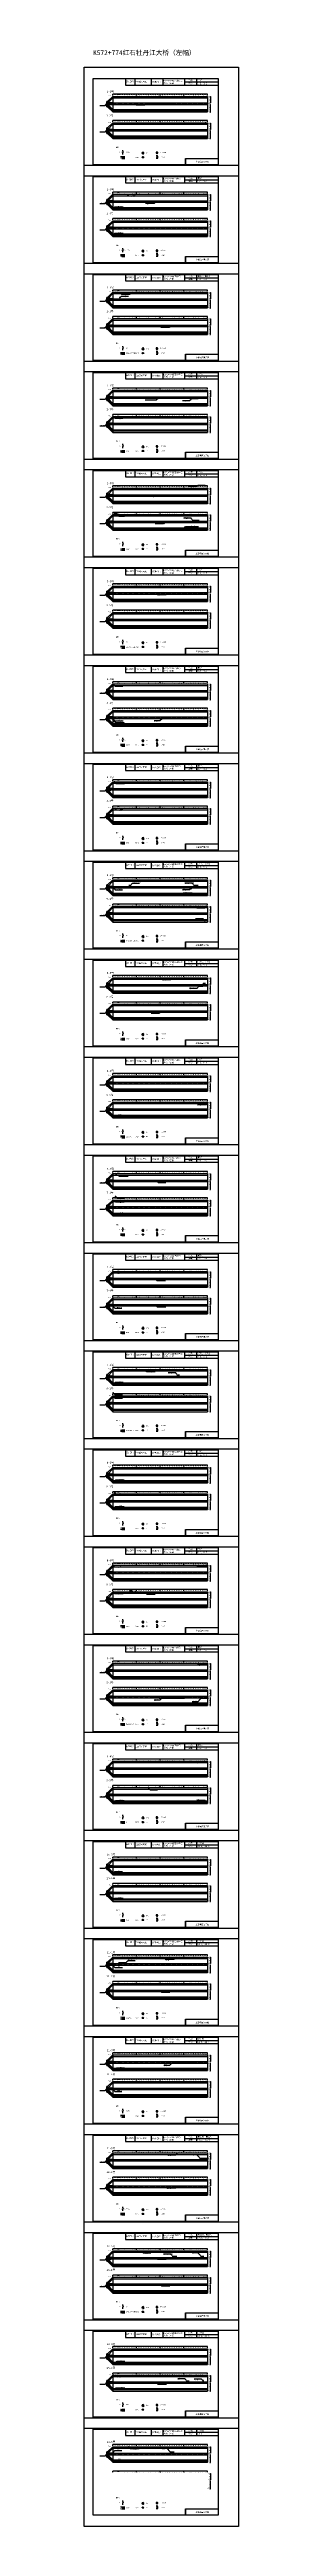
# Model space of a CAD drawing. Header units: millimetres. Extents: x -37 to 615, y -10473 to 23.
import ezdxf

# ---------------------------------------------------------------- set-up
doc = ezdxf.new("R2010")
doc.units = ezdxf.units.MM
for name, pattern in [('CENTER', [2, 1.25, -0.25, 0.25, -0.25]), ('CENTER2', [1.125, 0.75, -0.125, 0.125, -0.125]), ('DASHED', [0.75, 0.5, -0.25])]:
    doc.linetypes.add(name, pattern=pattern)
for name, color, linetype in [('加固措施', 7, 'Continuous'), ('图层1', 7, 'Continuous'), ('病害', 5, 'Continuous'), ('轮廓', 3, 'Continuous')]:
    doc.layers.add(name, color=color, linetype=linetype)
doc.layers.add('虚线', color=7, linetype='Continuous', lineweight=30)
doc.styles.get("Standard").update_dxf_attribs({"font": ''})
doc.styles.add('汉字', font='')
doc.styles.get('Standard').set_extended_font_data('SimSun')
doc.styles.get('汉字').set_extended_font_data('SimSun')
pattern_1 = [(0, (-2783.5002, -201.1734), (0.38480574, 0.76961148), [0, -0.76961148])]
pattern_2 = [(0, (-4794.9262, -487.88576), (0.38480574, 0.76961148), [0, -0.76961148])]
pattern_3 = [(0, (-2240.9707, -124.7498), (1.2467706, 1.2467706), [1.2467706, -1.2467706])]
pattern_4 = [(0, (-188.73807, -14.349527), (0.0248046875, 0.049609375), [0, -0.049609375])]
pattern_5 = [(0, (-318.395164, -32.831087), (0.0248046875, 0.049609375), [0, -0.049609375])]

# ---------------------------------------------------------------- blocks, each defined once
blk = doc.blocks.new('adfsd')
at = {"lineweight": -2, "ltscale": 0.5}
for p, q in [((1140.88, -3083.77), (1140.94, -3083.77)), ((1140.9, -3083.69), (1140.94, -3083.73)), ((1140.95, -3083.82), (1140.97, -3083.8)), ((1140.98, -3083.68), (1140.98, -3083.73)), ((1141.05, -3083.69), (1141.02, -3083.73)), ((1141.04, -3083.83), (1141.03, -3083.8)), ((1141.09, -3083.77), (1141.04, -3083.76))]:
    blk.add_line(p, q, dxfattribs=at)
blk.add_lwpolyline([(1141, -3083.68), (1140.97, -3083.68), (1140.93, -3083.69), (1140.9, -3083.69), (1140.88, -3083.73), (1140.88, -3083.77), (1140.88, -3083.82), (1140.9, -3083.82), (1140.99, -3083.83), (1141.04, -3083.83), (1141.08, -3083.82), (1141.09, -3083.81), (1141.09, -3083.77), (1141.09, -3083.74), (1141.08, -3083.71), (1141.05, -3083.69), (1141.03, -3083.69), (1141, -3083.68)], dxfattribs=at)
blk = doc.blocks.new('chi')
at = {"color": 0}
for p, q in [((1147.4, -3079.3), (1147.4, -3078.8)), ((1187.4, -3078.8), (1147.4, -3078.8)), ((1148.4, -3079), (1148.4, -3078.8)), ((1149.4, -3079), (1149.4, -3078.8)), ((1149.4, -3078.8), (1150.1, -3078.8)), ((1150.4, -3079), (1150.4, -3078.8)), ((1151.4, -3079), (1151.4, -3078.8)), ((1152.4, -3079), (1152.4, -3078.8)), ((1153.4, -3079), (1153.4, -3078.8)), ((1154.4, -3079), (1154.4, -3078.8)), ((1155.4, -3079), (1155.4, -3078.8)), ((1156.4, -3079), (1156.4, -3078.8)), ((1157.4, -3079.3), (1157.4, -3078.8)), ((1158.4, -3079), (1158.4, -3078.8)), ((1159.4, -3079), (1159.4, -3078.8)), ((1160.4, -3079), (1160.4, -3078.8)), ((1161.4, -3079), (1161.4, -3078.8)), ((1162.4, -3079), (1162.4, -3078.8)), ((1163.4, -3079), (1163.4, -3078.8)), ((1164.4, -3079), (1164.4, -3078.8)), ((1165.4, -3079), (1165.4, -3078.8)), ((1166.4, -3079), (1166.4, -3078.8)), ((1167.4, -3079.3), (1167.4, -3078.8)), ((1168.4, -3079), (1168.4, -3078.8)), ((1169.4, -3079), (1169.4, -3078.8)), ((1170.4, -3079), (1170.4, -3078.8)), ((1171.4, -3079), (1171.4, -3078.8)), ((1172.4, -3079), (1172.4, -3078.8)), ((1173.4, -3079), (1173.4, -3078.8)), ((1174.4, -3079), (1174.4, -3078.8)), ((1175.4, -3079), (1175.4, -3078.8)), ((1176.4, -3079), (1176.4, -3078.8)), ((1177.4, -3079.3), (1177.4, -3078.8)), ((1178.4, -3079), (1178.4, -3078.8)), ((1179.4, -3079), (1179.4, -3078.8)), ((1180.4, -3079), (1180.4, -3078.8)), ((1181.4, -3079), (1181.4, -3078.8)), ((1182.4, -3079), (1182.4, -3078.8)), ((1183.4, -3079), (1183.4, -3078.8)), ((1184.4, -3079), (1184.4, -3078.8)), ((1185.4, -3079), (1185.4, -3078.8)), ((1186.4, -3079), (1186.4, -3078.8)), ((1187.4, -3079.3), (1187.4, -3078.8))]:
    blk.add_line(p, q, dxfattribs=at)
for s, p in [('0', (1147.3, -3079.6)), ('1', (1148.3, -3079.4)), ('2', (1149.3, -3079.4)), ('3', (1150.3, -3079.4)), ('4', (1151.3, -3079.4)), ('5', (1152.3, -3079.4)), ('6', (1153.4, -3079.4)), ('7', (1154.4, -3079.4)), ('8', (1155.4, -3079.4)), ('9', (1156.4, -3079.4)), ('10', (1157.3, -3079.6)), ('11', (1158.2, -3079.4)), ('12', (1159.2, -3079.4)), ('13', (1160.2, -3079.4)), ('14', (1161.3, -3079.4)), ('15', (1162.2, -3079.4)), ('16', (1163.2, -3079.4)), ('17', (1164.2, -3079.4)), ('18', (1165.2, -3079.4)), ('19', (1166.2, -3079.4)), ('20', (1167.3, -3079.6)), ('21', (1168.2, -3079.4)), ('22', (1169.3, -3079.4)), ('23', (1170.2, -3079.4)), ('24', (1171.2, -3079.4)), ('25', (1172.3, -3079.4)), ('26', (1173.3, -3079.4)), ('27', (1174.3, -3079.4)), ('28', (1175.2, -3079.4)), ('29', (1176.2, -3079.4)), ('30', (1177.3, -3079.6)), ('31', (1178.3, -3079.4)), ('32', (1179.3, -3079.4)), ('33', (1180.2, -3079.4)), ('34', (1181.3, -3079.4)), ('35', (1182.3, -3079.4)), ('36', (1183.3, -3079.4)), ('37', (1184.3, -3079.4)), ('38', (1185.3, -3079.4)), ('39', (1186.2, -3079.4)), ('40', (1187.2, -3079.6))]:
    blk.add_text(s, height=0.25).set_placement(p)
blk = doc.blocks.new('kopp')
at = {"color": 0}
for p, q in [((1188.3, -3078.3), (1188.6, -3078.3)), ((1188.6, -3078.8), (1188.3, -3078.8)), ((1188.6, -3081), (1188.3, -3081)), ((1188.6, -3081.6), (1188.3, -3081.6)), ((1188.6, -3083.8), (1188.3, -3083.8)), ((1188.3, -3084.9), (1188.6, -3084.9)), ((1188.6, -3079.8), (1188.4, -3079.8)), ((1188.6, -3080.8), (1188.4, -3080.8)), ((1188.6, -3081.8), (1188.4, -3081.8)), ((1188.6, -3082.8), (1188.4, -3082.8)), ((1188.6, -3084.3), (1188.4, -3084.3)), ((1188.6, -3078.3), (1188.6, -3078.8)), ((1188.6, -3078.8), (1188.6, -3079.8)), ((1188.6, -3079.8), (1188.6, -3079.8)), ((1188.6, -3079.8), (1188.6, -3080.8)), ((1188.6, -3080.8), (1188.6, -3081)), ((1188.6, -3081.8), (1188.6, -3081.6)), ((1188.6, -3082.8), (1188.6, -3081.8)), ((1188.6, -3083.8), (1188.6, -3082.8)), ((1188.6, -3082.8), (1188.6, -3082.8)), ((1188.6, -3084.9), (1188.6, -3083.8))]:
    blk.add_line(p, q, dxfattribs=at)
for s, p in [('1.075', (1187.4, -3084.9)), ('2.25', (1187.5, -3081.1)), ('2.25', (1187.5, -3081.7)), ('0.55', (1187.5, -3078.4)), ('0.55', (1187.6, -3084.5)), ('0', (1188.1, -3078.9)), ('1', (1188.1, -3079.9)), ('1', (1188.1, -3083)), ('0', (1188.1, -3084)), ('2', (1188.2, -3080.8)), ('2', (1188.2, -3082))]:
    blk.add_text(s, height=0.25).set_placement(p)

msp = doc.modelspace()

# ---------------------------------------------------------------- hatches: boundary and pattern name
at = {"layer": '加固措施', "lineweight": -2}
h = msp.add_hatch(dxfattribs=at)
h.set_pattern_fill('DASH', color=256, scale=0.626645)
h.set_pattern_definition(pattern_3)
edge = h.paths.add_edge_path()
edge.add_spline(control_points=[(211, -410), (210, -411), (208, -413), (207, -420), (217, -419), (213, -414), (211, -410)], knot_values=[0, 0, 0, 0, 3.237042, 15.187225, 21.182779, 35.601669, 35.601669, 35.601669, 35.601669], degree=3, periodic=0)
h = msp.add_hatch(dxfattribs=at)
h.set_pattern_fill('DASH', color=256, scale=0.626645)
h.set_pattern_definition(pattern_3)
edge = h.paths.add_edge_path()
edge.add_spline(control_points=[(211, -410), (210, -411), (208, -413), (207, -420), (217, -419), (213, -414), (211, -410)], knot_values=[0, 0, 0, 0, 3.237042, 15.187225, 21.182779, 35.601669, 35.601669, 35.601669, 35.601669], degree=3, periodic=0)
h = msp.add_hatch(dxfattribs=at)
h.set_pattern_fill('DOTS', scale=0.696272)
h.set_pattern_definition(pattern_1)
edge = h.paths.add_edge_path()
edge.add_spline(control_points=[(210, -430), (209, -430), (208, -432), (208, -435), (211, -434), (216, -435), (212, -430), (210, -430), (210, -430)], knot_values=[0, 0, 0, 0, 5.205471, 7.397577, 12.944796, 16.169923, 23.88441, 24.400432, 24.400432, 24.400432, 24.400432], degree=3, periodic=0)
h = msp.add_hatch(dxfattribs=at)
h.set_pattern_fill('DOTS', scale=0.696272)
h.set_pattern_definition(pattern_1)
edge = h.paths.add_edge_path()
edge.add_spline(control_points=[(210, -430), (209, -430), (208, -432), (208, -435), (211, -434), (216, -435), (212, -430), (210, -430), (210, -430)], knot_values=[0, 0, 0, 0, 5.205471, 7.397577, 12.944796, 16.169923, 23.88441, 24.400432, 24.400432, 24.400432, 24.400432], degree=3, periodic=0)
h = msp.add_hatch(dxfattribs=at)
h.set_pattern_fill('DASH', color=256, scale=0.626645)
h.set_pattern_definition(pattern_3)
edge = h.paths.add_edge_path()
edge.add_spline(control_points=[(211, -825), (210, -826), (208, -828), (207, -835), (217, -834), (213, -829), (211, -825)], knot_values=[0, 0, 0, 0, 3.237042, 15.187225, 21.182779, 35.601669, 35.601669, 35.601669, 35.601669], degree=3, periodic=0)
h = msp.add_hatch(dxfattribs=at)
h.set_pattern_fill('DASH', color=256, scale=0.626645)
h.set_pattern_definition(pattern_3)
edge = h.paths.add_edge_path()
edge.add_spline(control_points=[(211, -825), (210, -826), (208, -828), (207, -835), (217, -834), (213, -829), (211, -825)], knot_values=[0, 0, 0, 0, 3.237042, 15.187225, 21.182779, 35.601669, 35.601669, 35.601669, 35.601669], degree=3, periodic=0)
h = msp.add_hatch(dxfattribs=at)
h.set_pattern_fill('DOTS', scale=0.696272)
h.set_pattern_definition(pattern_1)
edge = h.paths.add_edge_path()
edge.add_spline(control_points=[(210, -845), (209, -845), (208, -847), (208, -850), (211, -849), (216, -850), (212, -845), (210, -845), (210, -845)], knot_values=[0, 0, 0, 0, 5.205471, 7.397577, 12.944796, 16.169923, 23.88441, 24.400432, 24.400432, 24.400432, 24.400432], degree=3, periodic=0)
h = msp.add_hatch(dxfattribs=at)
h.set_pattern_fill('DOTS', scale=0.696272)
h.set_pattern_definition(pattern_1)
edge = h.paths.add_edge_path()
edge.add_spline(control_points=[(210, -845), (209, -845), (208, -847), (208, -850), (211, -849), (216, -850), (212, -845), (210, -845), (210, -845)], knot_values=[0, 0, 0, 0, 5.205471, 7.397577, 12.944796, 16.169923, 23.88441, 24.400432, 24.400432, 24.400432, 24.400432], degree=3, periodic=0)
h = msp.add_hatch(dxfattribs=at)
h.set_pattern_fill('DASH', color=256, scale=0.626645)
h.set_pattern_definition(pattern_3)
edge = h.paths.add_edge_path()
edge.add_spline(control_points=[(211, -1240), (210, -1241), (208, -1243), (207, -1250), (217, -1249), (213, -1244), (211, -1240)], knot_values=[0, 0, 0, 0, 3.237042, 15.187225, 21.182779, 35.601669, 35.601669, 35.601669, 35.601669], degree=3, periodic=0)
h = msp.add_hatch(dxfattribs=at)
h.set_pattern_fill('DASH', color=256, scale=0.626645)
h.set_pattern_definition(pattern_3)
edge = h.paths.add_edge_path()
edge.add_spline(control_points=[(211, -1240), (210, -1241), (208, -1243), (207, -1250), (217, -1249), (213, -1244), (211, -1240)], knot_values=[0, 0, 0, 0, 3.237042, 15.187225, 21.182779, 35.601669, 35.601669, 35.601669, 35.601669], degree=3, periodic=0)
h = msp.add_hatch(dxfattribs=at)
h.set_pattern_fill('DOTS', scale=0.696272)
h.set_pattern_definition(pattern_1)
edge = h.paths.add_edge_path()
edge.add_spline(control_points=[(210, -1260), (209, -1260), (208, -1262), (208, -1265), (211, -1264), (216, -1265), (212, -1260), (210, -1260), (210, -1260)], knot_values=[0, 0, 0, 0, 5.205471, 7.397577, 12.944796, 16.169923, 23.88441, 24.400432, 24.400432, 24.400432, 24.400432], degree=3, periodic=0)
h = msp.add_hatch(dxfattribs=at)
h.set_pattern_fill('DOTS', scale=0.696272)
h.set_pattern_definition(pattern_1)
edge = h.paths.add_edge_path()
edge.add_spline(control_points=[(210, -1260), (209, -1260), (208, -1262), (208, -1265), (211, -1264), (216, -1265), (212, -1260), (210, -1260), (210, -1260)], knot_values=[0, 0, 0, 0, 5.205471, 7.397577, 12.944796, 16.169923, 23.88441, 24.400432, 24.400432, 24.400432, 24.400432], degree=3, periodic=0)
h = msp.add_hatch(dxfattribs=at)
h.set_pattern_fill('DASH', color=256, scale=0.626645)
h.set_pattern_definition(pattern_3)
edge = h.paths.add_edge_path()
edge.add_spline(control_points=[(211, -1655), (210, -1656), (208, -1658), (207, -1665), (217, -1664), (213, -1659), (211, -1655)], knot_values=[0, 0, 0, 0, 3.237042, 15.187225, 21.182779, 35.601669, 35.601669, 35.601669, 35.601669], degree=3, periodic=0)
h = msp.add_hatch(dxfattribs=at)
h.set_pattern_fill('DASH', color=256, scale=0.626645)
h.set_pattern_definition(pattern_3)
edge = h.paths.add_edge_path()
edge.add_spline(control_points=[(211, -1655), (210, -1656), (208, -1658), (207, -1665), (217, -1664), (213, -1659), (211, -1655)], knot_values=[0, 0, 0, 0, 3.237042, 15.187225, 21.182779, 35.601669, 35.601669, 35.601669, 35.601669], degree=3, periodic=0)
h = msp.add_hatch(dxfattribs=at)
h.set_pattern_fill('DOTS', scale=0.696272)
h.set_pattern_definition(pattern_1)
edge = h.paths.add_edge_path()
edge.add_spline(control_points=[(210, -1675), (209, -1675), (208, -1677), (208, -1680), (211, -1679), (216, -1680), (212, -1675), (210, -1675), (210, -1675)], knot_values=[0, 0, 0, 0, 5.205471, 7.397577, 12.944796, 16.169923, 23.88441, 24.400432, 24.400432, 24.400432, 24.400432], degree=3, periodic=0)
h = msp.add_hatch(dxfattribs=at)
h.set_pattern_fill('DOTS', scale=0.696272)
h.set_pattern_definition(pattern_1)
edge = h.paths.add_edge_path()
edge.add_spline(control_points=[(210, -1675), (209, -1675), (208, -1677), (208, -1680), (211, -1679), (216, -1680), (212, -1675), (210, -1675), (210, -1675)], knot_values=[0, 0, 0, 0, 5.205471, 7.397577, 12.944796, 16.169923, 23.88441, 24.400432, 24.400432, 24.400432, 24.400432], degree=3, periodic=0)
h = msp.add_hatch(dxfattribs=at)
h.set_pattern_fill('DASH', color=256, scale=0.626645)
h.set_pattern_definition(pattern_3)
edge = h.paths.add_edge_path()
edge.add_spline(control_points=[(211, -2070), (210, -2071), (208, -2073), (207, -2080), (217, -2079), (213, -2074), (211, -2070)], knot_values=[0, 0, 0, 0, 3.237042, 15.187225, 21.182779, 35.601669, 35.601669, 35.601669, 35.601669], degree=3, periodic=0)
h = msp.add_hatch(dxfattribs=at)
h.set_pattern_fill('DASH', color=256, scale=0.626645)
h.set_pattern_definition(pattern_3)
edge = h.paths.add_edge_path()
edge.add_spline(control_points=[(211, -2070), (210, -2071), (208, -2073), (207, -2080), (217, -2079), (213, -2074), (211, -2070)], knot_values=[0, 0, 0, 0, 3.237042, 15.187225, 21.182779, 35.601669, 35.601669, 35.601669, 35.601669], degree=3, periodic=0)
h = msp.add_hatch(dxfattribs=at)
h.set_pattern_fill('DOTS', scale=0.696272)
h.set_pattern_definition(pattern_1)
edge = h.paths.add_edge_path()
edge.add_spline(control_points=[(210, -2090), (209, -2090), (208, -2092), (208, -2095), (211, -2094), (216, -2095), (212, -2090), (210, -2090), (210, -2090)], knot_values=[0, 0, 0, 0, 5.205471, 7.397577, 12.944796, 16.169923, 23.88441, 24.400432, 24.400432, 24.400432, 24.400432], degree=3, periodic=0)
h = msp.add_hatch(dxfattribs=at)
h.set_pattern_fill('DOTS', scale=0.696272)
h.set_pattern_definition(pattern_1)
edge = h.paths.add_edge_path()
edge.add_spline(control_points=[(210, -2090), (209, -2090), (208, -2092), (208, -2095), (211, -2094), (216, -2095), (212, -2090), (210, -2090), (210, -2090)], knot_values=[0, 0, 0, 0, 5.205471, 7.397577, 12.944796, 16.169923, 23.88441, 24.400432, 24.400432, 24.400432, 24.400432], degree=3, periodic=0)
h = msp.add_hatch(dxfattribs=at)
h.set_pattern_fill('DASH', color=256, scale=0.626645)
h.set_pattern_definition(pattern_3)
edge = h.paths.add_edge_path()
edge.add_spline(control_points=[(211, -2485), (210, -2486), (208, -2488), (207, -2495), (217, -2494), (213, -2489), (211, -2485)], knot_values=[0, 0, 0, 0, 3.237042, 15.187225, 21.182779, 35.601669, 35.601669, 35.601669, 35.601669], degree=3, periodic=0)
h = msp.add_hatch(dxfattribs=at)
h.set_pattern_fill('DASH', color=256, scale=0.626645)
h.set_pattern_definition(pattern_3)
edge = h.paths.add_edge_path()
edge.add_spline(control_points=[(211, -2485), (210, -2486), (208, -2488), (207, -2495), (217, -2494), (213, -2489), (211, -2485)], knot_values=[0, 0, 0, 0, 3.237042, 15.187225, 21.182779, 35.601669, 35.601669, 35.601669, 35.601669], degree=3, periodic=0)
h = msp.add_hatch(dxfattribs=at)
h.set_pattern_fill('DOTS', scale=0.696272)
h.set_pattern_definition(pattern_1)
edge = h.paths.add_edge_path()
edge.add_spline(control_points=[(210, -2505), (209, -2505), (208, -2507), (208, -2510), (211, -2509), (216, -2510), (212, -2505), (210, -2505), (210, -2505)], knot_values=[0, 0, 0, 0, 5.205471, 7.397577, 12.944796, 16.169923, 23.88441, 24.400432, 24.400432, 24.400432, 24.400432], degree=3, periodic=0)
h = msp.add_hatch(dxfattribs=at)
h.set_pattern_fill('DOTS', scale=0.696272)
h.set_pattern_definition(pattern_1)
edge = h.paths.add_edge_path()
edge.add_spline(control_points=[(210, -2505), (209, -2505), (208, -2507), (208, -2510), (211, -2509), (216, -2510), (212, -2505), (210, -2505), (210, -2505)], knot_values=[0, 0, 0, 0, 5.205471, 7.397577, 12.944796, 16.169923, 23.88441, 24.400432, 24.400432, 24.400432, 24.400432], degree=3, periodic=0)
h = msp.add_hatch(dxfattribs=at)
h.set_pattern_fill('DASH', color=256, scale=0.626645)
h.set_pattern_definition(pattern_3)
edge = h.paths.add_edge_path()
edge.add_spline(control_points=[(211, -2900), (210, -2901), (208, -2903), (207, -2910), (217, -2909), (213, -2904), (211, -2900)], knot_values=[0, 0, 0, 0, 3.237042, 15.187225, 21.182779, 35.601669, 35.601669, 35.601669, 35.601669], degree=3, periodic=0)
h = msp.add_hatch(dxfattribs=at)
h.set_pattern_fill('DASH', color=256, scale=0.626645)
h.set_pattern_definition(pattern_3)
edge = h.paths.add_edge_path()
edge.add_spline(control_points=[(211, -2900), (210, -2901), (208, -2903), (207, -2910), (217, -2909), (213, -2904), (211, -2900)], knot_values=[0, 0, 0, 0, 3.237042, 15.187225, 21.182779, 35.601669, 35.601669, 35.601669, 35.601669], degree=3, periodic=0)
h = msp.add_hatch(dxfattribs=at)
h.set_pattern_fill('DOTS', scale=0.696272)
h.set_pattern_definition(pattern_1)
edge = h.paths.add_edge_path()
edge.add_spline(control_points=[(210, -2920), (209, -2920), (208, -2922), (208, -2925), (211, -2924), (216, -2925), (212, -2920), (210, -2920), (210, -2920)], knot_values=[0, 0, 0, 0, 5.205471, 7.397577, 12.944796, 16.169923, 23.88441, 24.400432, 24.400432, 24.400432, 24.400432], degree=3, periodic=0)
h = msp.add_hatch(dxfattribs=at)
h.set_pattern_fill('DOTS', scale=0.696272)
h.set_pattern_definition(pattern_1)
edge = h.paths.add_edge_path()
edge.add_spline(control_points=[(210, -2920), (209, -2920), (208, -2922), (208, -2925), (211, -2924), (216, -2925), (212, -2920), (210, -2920), (210, -2920)], knot_values=[0, 0, 0, 0, 5.205471, 7.397577, 12.944796, 16.169923, 23.88441, 24.400432, 24.400432, 24.400432, 24.400432], degree=3, periodic=0)
h = msp.add_hatch(dxfattribs=at)
h.set_pattern_fill('DASH', color=256, scale=0.626645)
h.set_pattern_definition(pattern_3)
edge = h.paths.add_edge_path()
edge.add_spline(control_points=[(211, -3315), (210, -3316), (208, -3318), (207, -3325), (217, -3324), (213, -3319), (211, -3315)], knot_values=[0, 0, 0, 0, 3.237042, 15.187225, 21.182779, 35.601669, 35.601669, 35.601669, 35.601669], degree=3, periodic=0)
h = msp.add_hatch(dxfattribs=at)
h.set_pattern_fill('DASH', color=256, scale=0.626645)
h.set_pattern_definition(pattern_3)
edge = h.paths.add_edge_path()
edge.add_spline(control_points=[(211, -3315), (210, -3316), (208, -3318), (207, -3325), (217, -3324), (213, -3319), (211, -3315)], knot_values=[0, 0, 0, 0, 3.237042, 15.187225, 21.182779, 35.601669, 35.601669, 35.601669, 35.601669], degree=3, periodic=0)
h = msp.add_hatch(dxfattribs=at)
h.set_pattern_fill('DOTS', scale=0.696272)
h.set_pattern_definition(pattern_1)
edge = h.paths.add_edge_path()
edge.add_spline(control_points=[(210, -3335), (209, -3335), (208, -3337), (208, -3340), (211, -3339), (216, -3340), (212, -3335), (210, -3335), (210, -3335)], knot_values=[0, 0, 0, 0, 5.205471, 7.397577, 12.944796, 16.169923, 23.88441, 24.400432, 24.400432, 24.400432, 24.400432], degree=3, periodic=0)
h = msp.add_hatch(dxfattribs=at)
h.set_pattern_fill('DOTS', scale=0.696272)
h.set_pattern_definition(pattern_1)
edge = h.paths.add_edge_path()
edge.add_spline(control_points=[(210, -3335), (209, -3335), (208, -3337), (208, -3340), (211, -3339), (216, -3340), (212, -3335), (210, -3335), (210, -3335)], knot_values=[0, 0, 0, 0, 5.205471, 7.397577, 12.944796, 16.169923, 23.88441, 24.400432, 24.400432, 24.400432, 24.400432], degree=3, periodic=0)
h = msp.add_hatch(dxfattribs=at)
h.set_pattern_fill('DASH', color=256, scale=0.626645)
h.set_pattern_definition(pattern_3)
edge = h.paths.add_edge_path()
edge.add_spline(control_points=[(211, -3730), (210, -3731), (208, -3733), (207, -3740), (217, -3739), (213, -3734), (211, -3730)], knot_values=[0, 0, 0, 0, 3.237042, 15.187225, 21.182779, 35.601669, 35.601669, 35.601669, 35.601669], degree=3, periodic=0)
h = msp.add_hatch(dxfattribs=at)
h.set_pattern_fill('DASH', color=256, scale=0.626645)
h.set_pattern_definition(pattern_3)
edge = h.paths.add_edge_path()
edge.add_spline(control_points=[(211, -3730), (210, -3731), (208, -3733), (207, -3740), (217, -3739), (213, -3734), (211, -3730)], knot_values=[0, 0, 0, 0, 3.237042, 15.187225, 21.182779, 35.601669, 35.601669, 35.601669, 35.601669], degree=3, periodic=0)
h = msp.add_hatch(dxfattribs=at)
h.set_pattern_fill('DOTS', scale=0.696272)
h.set_pattern_definition(pattern_1)
edge = h.paths.add_edge_path()
edge.add_spline(control_points=[(210, -3750), (209, -3750), (208, -3752), (208, -3755), (211, -3754), (216, -3755), (212, -3750), (210, -3750), (210, -3750)], knot_values=[0, 0, 0, 0, 5.205471, 7.397577, 12.944796, 16.169923, 23.88441, 24.400432, 24.400432, 24.400432, 24.400432], degree=3, periodic=0)
h = msp.add_hatch(dxfattribs=at)
h.set_pattern_fill('DOTS', scale=0.696272)
h.set_pattern_definition(pattern_1)
edge = h.paths.add_edge_path()
edge.add_spline(control_points=[(210, -3750), (209, -3750), (208, -3752), (208, -3755), (211, -3754), (216, -3755), (212, -3750), (210, -3750), (210, -3750)], knot_values=[0, 0, 0, 0, 5.205471, 7.397577, 12.944796, 16.169923, 23.88441, 24.400432, 24.400432, 24.400432, 24.400432], degree=3, periodic=0)
h = msp.add_hatch(dxfattribs=at)
h.set_pattern_fill('DOTS', scale=0.25)
h.set_pattern_definition(pattern_4)
edge = h.paths.add_edge_path()
edge.add_spline(control_points=[(285, -4052), (284, -4052), (284, -4052), (284, -4054), (285, -4053), (287, -4053), (285, -4052), (285, -4052), (285, -4052)], knot_values=[0, 0, 0, 0, 5.205471, 7.397577, 12.944796, 16.169923, 23.88441, 24.400432, 24.400432, 24.400432, 24.400432], degree=3, periodic=0)
h = msp.add_hatch(dxfattribs=at)
h.set_pattern_fill('DOTS', scale=0.25)
h.set_pattern_definition(pattern_4)
edge = h.paths.add_edge_path()
edge.add_spline(control_points=[(285, -4052), (284, -4052), (284, -4052), (284, -4054), (285, -4053), (287, -4053), (285, -4052), (285, -4052), (285, -4052)], knot_values=[0, 0, 0, 0, 5.205471, 7.397577, 12.944796, 16.169923, 23.88441, 24.400432, 24.400432, 24.400432, 24.400432], degree=3, periodic=0)
h = msp.add_hatch(dxfattribs=at)
h.set_pattern_fill('DOTS', scale=0.25)
h.set_pattern_definition(pattern_4)
edge = h.paths.add_edge_path()
edge.add_spline(control_points=[(285, -4053), (284, -4053), (284, -4054), (284, -4055), (285, -4055), (287, -4055), (285, -4053), (285, -4053), (285, -4053)], knot_values=[0, 0, 0, 0, 5.205471, 7.397577, 12.944796, 16.169923, 23.88441, 24.400432, 24.400432, 24.400432, 24.400432], degree=3, periodic=0)
h = msp.add_hatch(dxfattribs=at)
h.set_pattern_fill('DOTS', scale=0.25)
h.set_pattern_definition(pattern_4)
edge = h.paths.add_edge_path()
edge.add_spline(control_points=[(285, -4053), (284, -4053), (284, -4054), (284, -4055), (285, -4055), (287, -4055), (285, -4053), (285, -4053), (285, -4053)], knot_values=[0, 0, 0, 0, 5.205471, 7.397577, 12.944796, 16.169923, 23.88441, 24.400432, 24.400432, 24.400432, 24.400432], degree=3, periodic=0)
h = msp.add_hatch(dxfattribs=at)
h.set_pattern_fill('DOTS', scale=0.25)
h.set_pattern_definition(pattern_4)
edge = h.paths.add_edge_path()
edge.add_spline(control_points=[(287, -4052), (287, -4052), (286, -4052), (286, -4054), (287, -4053), (289, -4053), (288, -4052), (287, -4052), (287, -4052)], knot_values=[0, 0, 0, 0, 5.205471, 7.397577, 12.944796, 16.169923, 23.88441, 24.400432, 24.400432, 24.400432, 24.400432], degree=3, periodic=0)
h = msp.add_hatch(dxfattribs=at)
h.set_pattern_fill('DOTS', scale=0.25)
h.set_pattern_definition(pattern_4)
edge = h.paths.add_edge_path()
edge.add_spline(control_points=[(287, -4052), (287, -4052), (286, -4052), (286, -4054), (287, -4053), (289, -4053), (288, -4052), (287, -4052), (287, -4052)], knot_values=[0, 0, 0, 0, 5.205471, 7.397577, 12.944796, 16.169923, 23.88441, 24.400432, 24.400432, 24.400432, 24.400432], degree=3, periodic=0)
h = msp.add_hatch(dxfattribs=at)
h.set_pattern_fill('DOTS', scale=0.25)
h.set_pattern_definition(pattern_4)
edge = h.paths.add_edge_path()
edge.add_spline(control_points=[(287, -4053), (287, -4053), (286, -4054), (286, -4055), (287, -4055), (289, -4055), (288, -4053), (287, -4053), (287, -4053)], knot_values=[0, 0, 0, 0, 5.205471, 7.397577, 12.944796, 16.169923, 23.88441, 24.400432, 24.400432, 24.400432, 24.400432], degree=3, periodic=0)
h = msp.add_hatch(dxfattribs=at)
h.set_pattern_fill('DOTS', scale=0.25)
h.set_pattern_definition(pattern_4)
edge = h.paths.add_edge_path()
edge.add_spline(control_points=[(287, -4053), (287, -4053), (286, -4054), (286, -4055), (287, -4055), (289, -4055), (288, -4053), (287, -4053), (287, -4053)], knot_values=[0, 0, 0, 0, 5.205471, 7.397577, 12.944796, 16.169923, 23.88441, 24.400432, 24.400432, 24.400432, 24.400432], degree=3, periodic=0)
h = msp.add_hatch(dxfattribs=at)
h.set_pattern_fill('DASH', color=256, scale=0.626645)
h.set_pattern_definition(pattern_3)
edge = h.paths.add_edge_path()
edge.add_spline(control_points=[(211, -4145), (210, -4146), (208, -4148), (207, -4155), (217, -4154), (213, -4149), (211, -4145)], knot_values=[0, 0, 0, 0, 3.237042, 15.187225, 21.182779, 35.601669, 35.601669, 35.601669, 35.601669], degree=3, periodic=0)
h = msp.add_hatch(dxfattribs=at)
h.set_pattern_fill('DASH', color=256, scale=0.626645)
h.set_pattern_definition(pattern_3)
edge = h.paths.add_edge_path()
edge.add_spline(control_points=[(211, -4145), (210, -4146), (208, -4148), (207, -4155), (217, -4154), (213, -4149), (211, -4145)], knot_values=[0, 0, 0, 0, 3.237042, 15.187225, 21.182779, 35.601669, 35.601669, 35.601669, 35.601669], degree=3, periodic=0)
h = msp.add_hatch(dxfattribs=at)
h.set_pattern_fill('DOTS', scale=0.696272)
h.set_pattern_definition(pattern_1)
edge = h.paths.add_edge_path()
edge.add_spline(control_points=[(210, -4165), (209, -4165), (208, -4167), (208, -4170), (211, -4169), (216, -4170), (212, -4165), (210, -4165), (210, -4165)], knot_values=[0, 0, 0, 0, 5.205471, 7.397577, 12.944796, 16.169923, 23.88441, 24.400432, 24.400432, 24.400432, 24.400432], degree=3, periodic=0)
h = msp.add_hatch(dxfattribs=at)
h.set_pattern_fill('DOTS', scale=0.696272)
h.set_pattern_definition(pattern_1)
edge = h.paths.add_edge_path()
edge.add_spline(control_points=[(210, -4165), (209, -4165), (208, -4167), (208, -4170), (211, -4169), (216, -4170), (212, -4165), (210, -4165), (210, -4165)], knot_values=[0, 0, 0, 0, 5.205471, 7.397577, 12.944796, 16.169923, 23.88441, 24.400432, 24.400432, 24.400432, 24.400432], degree=3, periodic=0)
h = msp.add_hatch(dxfattribs=at)
h.set_pattern_fill('DASH', color=256, scale=0.626645)
h.set_pattern_definition(pattern_3)
edge = h.paths.add_edge_path()
edge.add_spline(control_points=[(211, -4560), (210, -4561), (208, -4563), (207, -4570), (217, -4569), (213, -4564), (211, -4560)], knot_values=[0, 0, 0, 0, 3.237042, 15.187225, 21.182779, 35.601669, 35.601669, 35.601669, 35.601669], degree=3, periodic=0)
h = msp.add_hatch(dxfattribs=at)
h.set_pattern_fill('DASH', color=256, scale=0.626645)
h.set_pattern_definition(pattern_3)
edge = h.paths.add_edge_path()
edge.add_spline(control_points=[(211, -4560), (210, -4561), (208, -4563), (207, -4570), (217, -4569), (213, -4564), (211, -4560)], knot_values=[0, 0, 0, 0, 3.237042, 15.187225, 21.182779, 35.601669, 35.601669, 35.601669, 35.601669], degree=3, periodic=0)
h = msp.add_hatch(dxfattribs=at)
h.set_pattern_fill('DOTS', scale=0.696272)
h.set_pattern_definition(pattern_1)
edge = h.paths.add_edge_path()
edge.add_spline(control_points=[(210, -4580), (209, -4580), (208, -4582), (208, -4585), (211, -4584), (216, -4585), (212, -4580), (210, -4580), (210, -4580)], knot_values=[0, 0, 0, 0, 5.205471, 7.397577, 12.944796, 16.169923, 23.88441, 24.400432, 24.400432, 24.400432, 24.400432], degree=3, periodic=0)
h = msp.add_hatch(dxfattribs=at)
h.set_pattern_fill('DOTS', scale=0.696272)
h.set_pattern_definition(pattern_1)
edge = h.paths.add_edge_path()
edge.add_spline(control_points=[(210, -4580), (209, -4580), (208, -4582), (208, -4585), (211, -4584), (216, -4585), (212, -4580), (210, -4580), (210, -4580)], knot_values=[0, 0, 0, 0, 5.205471, 7.397577, 12.944796, 16.169923, 23.88441, 24.400432, 24.400432, 24.400432, 24.400432], degree=3, periodic=0)
h = msp.add_hatch(dxfattribs=at)
h.set_pattern_fill('DASH', color=256, scale=0.626645)
h.set_pattern_definition(pattern_3)
edge = h.paths.add_edge_path()
edge.add_spline(control_points=[(211, -4975), (210, -4976), (208, -4978), (207, -4985), (217, -4984), (213, -4979), (211, -4975)], knot_values=[0, 0, 0, 0, 3.237042, 15.187225, 21.182779, 35.601669, 35.601669, 35.601669, 35.601669], degree=3, periodic=0)
h = msp.add_hatch(dxfattribs=at)
h.set_pattern_fill('DASH', color=256, scale=0.626645)
h.set_pattern_definition(pattern_3)
edge = h.paths.add_edge_path()
edge.add_spline(control_points=[(211, -4975), (210, -4976), (208, -4978), (207, -4985), (217, -4984), (213, -4979), (211, -4975)], knot_values=[0, 0, 0, 0, 3.237042, 15.187225, 21.182779, 35.601669, 35.601669, 35.601669, 35.601669], degree=3, periodic=0)
h = msp.add_hatch(dxfattribs=at)
h.set_pattern_fill('DOTS', scale=0.696272)
h.set_pattern_definition(pattern_1)
edge = h.paths.add_edge_path()
edge.add_spline(control_points=[(210, -4995), (209, -4995), (208, -4997), (208, -5000), (211, -4999), (216, -5000), (212, -4995), (210, -4995), (210, -4995)], knot_values=[0, 0, 0, 0, 5.205471, 7.397577, 12.944796, 16.169923, 23.88441, 24.400432, 24.400432, 24.400432, 24.400432], degree=3, periodic=0)
h = msp.add_hatch(dxfattribs=at)
h.set_pattern_fill('DOTS', scale=0.696272)
h.set_pattern_definition(pattern_1)
edge = h.paths.add_edge_path()
edge.add_spline(control_points=[(210, -4995), (209, -4995), (208, -4997), (208, -5000), (211, -4999), (216, -5000), (212, -4995), (210, -4995), (210, -4995)], knot_values=[0, 0, 0, 0, 5.205471, 7.397577, 12.944796, 16.169923, 23.88441, 24.400432, 24.400432, 24.400432, 24.400432], degree=3, periodic=0)
h = msp.add_hatch(dxfattribs=at)
h.set_pattern_fill('DASH', color=256, scale=0.626645)
h.set_pattern_definition(pattern_3)
edge = h.paths.add_edge_path()
edge.add_spline(control_points=[(211, -5390), (210, -5391), (208, -5393), (207, -5400), (217, -5399), (213, -5394), (211, -5390)], knot_values=[0, 0, 0, 0, 3.237042, 15.187225, 21.182779, 35.601669, 35.601669, 35.601669, 35.601669], degree=3, periodic=0)
h = msp.add_hatch(dxfattribs=at)
h.set_pattern_fill('DASH', color=256, scale=0.626645)
h.set_pattern_definition(pattern_3)
edge = h.paths.add_edge_path()
edge.add_spline(control_points=[(211, -5390), (210, -5391), (208, -5393), (207, -5400), (217, -5399), (213, -5394), (211, -5390)], knot_values=[0, 0, 0, 0, 3.237042, 15.187225, 21.182779, 35.601669, 35.601669, 35.601669, 35.601669], degree=3, periodic=0)
h = msp.add_hatch(dxfattribs=at)
h.set_pattern_fill('DOTS', scale=0.696272)
h.set_pattern_definition(pattern_1)
edge = h.paths.add_edge_path()
edge.add_spline(control_points=[(210, -5410), (209, -5410), (208, -5412), (208, -5415), (211, -5414), (216, -5415), (212, -5410), (210, -5410), (210, -5410)], knot_values=[0, 0, 0, 0, 5.205471, 7.397577, 12.944796, 16.169923, 23.88441, 24.400432, 24.400432, 24.400432, 24.400432], degree=3, periodic=0)
h = msp.add_hatch(dxfattribs=at)
h.set_pattern_fill('DOTS', scale=0.696272)
h.set_pattern_definition(pattern_1)
edge = h.paths.add_edge_path()
edge.add_spline(control_points=[(210, -5410), (209, -5410), (208, -5412), (208, -5415), (211, -5414), (216, -5415), (212, -5410), (210, -5410), (210, -5410)], knot_values=[0, 0, 0, 0, 5.205471, 7.397577, 12.944796, 16.169923, 23.88441, 24.400432, 24.400432, 24.400432, 24.400432], degree=3, periodic=0)
h = msp.add_hatch(dxfattribs=at)
h.set_pattern_fill('DASH', color=256, scale=0.626645)
h.set_pattern_definition(pattern_3)
edge = h.paths.add_edge_path()
edge.add_spline(control_points=[(211, -5805), (210, -5806), (208, -5808), (207, -5815), (217, -5814), (213, -5809), (211, -5805)], knot_values=[0, 0, 0, 0, 3.237042, 15.187225, 21.182779, 35.601669, 35.601669, 35.601669, 35.601669], degree=3, periodic=0)
h = msp.add_hatch(dxfattribs=at)
h.set_pattern_fill('DASH', color=256, scale=0.626645)
h.set_pattern_definition(pattern_3)
edge = h.paths.add_edge_path()
edge.add_spline(control_points=[(211, -5805), (210, -5806), (208, -5808), (207, -5815), (217, -5814), (213, -5809), (211, -5805)], knot_values=[0, 0, 0, 0, 3.237042, 15.187225, 21.182779, 35.601669, 35.601669, 35.601669, 35.601669], degree=3, periodic=0)
h = msp.add_hatch(dxfattribs=at)
h.set_pattern_fill('DOTS', scale=0.696272)
h.set_pattern_definition(pattern_1)
edge = h.paths.add_edge_path()
edge.add_spline(control_points=[(210, -5825), (209, -5825), (208, -5827), (208, -5830), (211, -5829), (216, -5830), (212, -5825), (210, -5825), (210, -5825)], knot_values=[0, 0, 0, 0, 5.205471, 7.397577, 12.944796, 16.169923, 23.88441, 24.400432, 24.400432, 24.400432, 24.400432], degree=3, periodic=0)
h = msp.add_hatch(dxfattribs=at)
h.set_pattern_fill('DOTS', scale=0.696272)
h.set_pattern_definition(pattern_1)
edge = h.paths.add_edge_path()
edge.add_spline(control_points=[(210, -5825), (209, -5825), (208, -5827), (208, -5830), (211, -5829), (216, -5830), (212, -5825), (210, -5825), (210, -5825)], knot_values=[0, 0, 0, 0, 5.205471, 7.397577, 12.944796, 16.169923, 23.88441, 24.400432, 24.400432, 24.400432, 24.400432], degree=3, periodic=0)
h = msp.add_hatch(dxfattribs=at)
h.set_pattern_fill('DASH', color=256, scale=0.626645)
h.set_pattern_definition(pattern_3)
edge = h.paths.add_edge_path()
edge.add_spline(control_points=[(211, -6220), (210, -6221), (208, -6223), (207, -6230), (217, -6229), (213, -6224), (211, -6220)], knot_values=[0, 0, 0, 0, 3.237042, 15.187225, 21.182779, 35.601669, 35.601669, 35.601669, 35.601669], degree=3, periodic=0)
h = msp.add_hatch(dxfattribs=at)
h.set_pattern_fill('DASH', color=256, scale=0.626645)
h.set_pattern_definition(pattern_3)
edge = h.paths.add_edge_path()
edge.add_spline(control_points=[(211, -6220), (210, -6221), (208, -6223), (207, -6230), (217, -6229), (213, -6224), (211, -6220)], knot_values=[0, 0, 0, 0, 3.237042, 15.187225, 21.182779, 35.601669, 35.601669, 35.601669, 35.601669], degree=3, periodic=0)
h = msp.add_hatch(dxfattribs=at)
h.set_pattern_fill('DOTS', scale=0.696272)
h.set_pattern_definition(pattern_1)
edge = h.paths.add_edge_path()
edge.add_spline(control_points=[(210, -6240), (209, -6240), (208, -6242), (208, -6245), (211, -6244), (216, -6245), (212, -6240), (210, -6240), (210, -6240)], knot_values=[0, 0, 0, 0, 5.205471, 7.397577, 12.944796, 16.169923, 23.88441, 24.400432, 24.400432, 24.400432, 24.400432], degree=3, periodic=0)
h = msp.add_hatch(dxfattribs=at)
h.set_pattern_fill('DOTS', scale=0.696272)
h.set_pattern_definition(pattern_1)
edge = h.paths.add_edge_path()
edge.add_spline(control_points=[(210, -6240), (209, -6240), (208, -6242), (208, -6245), (211, -6244), (216, -6245), (212, -6240), (210, -6240), (210, -6240)], knot_values=[0, 0, 0, 0, 5.205471, 7.397577, 12.944796, 16.169923, 23.88441, 24.400432, 24.400432, 24.400432, 24.400432], degree=3, periodic=0)
h = msp.add_hatch(dxfattribs=at)
h.set_pattern_fill('DASH', color=256, scale=0.626645)
h.set_pattern_definition(pattern_3)
edge = h.paths.add_edge_path()
edge.add_spline(control_points=[(211, -6635), (210, -6636), (208, -6638), (207, -6645), (217, -6644), (213, -6639), (211, -6635)], knot_values=[0, 0, 0, 0, 3.237042, 15.187225, 21.182779, 35.601669, 35.601669, 35.601669, 35.601669], degree=3, periodic=0)
h = msp.add_hatch(dxfattribs=at)
h.set_pattern_fill('DASH', color=256, scale=0.626645)
h.set_pattern_definition(pattern_3)
edge = h.paths.add_edge_path()
edge.add_spline(control_points=[(211, -6635), (210, -6636), (208, -6638), (207, -6645), (217, -6644), (213, -6639), (211, -6635)], knot_values=[0, 0, 0, 0, 3.237042, 15.187225, 21.182779, 35.601669, 35.601669, 35.601669, 35.601669], degree=3, periodic=0)
h = msp.add_hatch(dxfattribs=at)
h.set_pattern_fill('DOTS', scale=0.696272)
h.set_pattern_definition(pattern_1)
edge = h.paths.add_edge_path()
edge.add_spline(control_points=[(210, -6655), (209, -6655), (208, -6657), (208, -6660), (211, -6659), (216, -6660), (212, -6655), (210, -6655), (210, -6655)], knot_values=[0, 0, 0, 0, 5.205471, 7.397577, 12.944796, 16.169923, 23.88441, 24.400432, 24.400432, 24.400432, 24.400432], degree=3, periodic=0)
h = msp.add_hatch(dxfattribs=at)
h.set_pattern_fill('DOTS', scale=0.696272)
h.set_pattern_definition(pattern_1)
edge = h.paths.add_edge_path()
edge.add_spline(control_points=[(210, -6655), (209, -6655), (208, -6657), (208, -6660), (211, -6659), (216, -6660), (212, -6655), (210, -6655), (210, -6655)], knot_values=[0, 0, 0, 0, 5.205471, 7.397577, 12.944796, 16.169923, 23.88441, 24.400432, 24.400432, 24.400432, 24.400432], degree=3, periodic=0)
h = msp.add_hatch(dxfattribs=at)
h.set_pattern_fill('DASH', color=256, scale=0.626645)
h.set_pattern_definition(pattern_3)
edge = h.paths.add_edge_path()
edge.add_spline(control_points=[(211, -7050), (210, -7051), (208, -7053), (207, -7060), (217, -7059), (213, -7054), (211, -7050)], knot_values=[0, 0, 0, 0, 3.237042, 15.187225, 21.182779, 35.601669, 35.601669, 35.601669, 35.601669], degree=3, periodic=0)
h = msp.add_hatch(dxfattribs=at)
h.set_pattern_fill('DASH', color=256, scale=0.626645)
h.set_pattern_definition(pattern_3)
edge = h.paths.add_edge_path()
edge.add_spline(control_points=[(211, -7050), (210, -7051), (208, -7053), (207, -7060), (217, -7059), (213, -7054), (211, -7050)], knot_values=[0, 0, 0, 0, 3.237042, 15.187225, 21.182779, 35.601669, 35.601669, 35.601669, 35.601669], degree=3, periodic=0)
h = msp.add_hatch(dxfattribs=at)
h.set_pattern_fill('DOTS', scale=0.696272)
h.set_pattern_definition(pattern_1)
edge = h.paths.add_edge_path()
edge.add_spline(control_points=[(210, -7070), (209, -7070), (208, -7072), (208, -7075), (211, -7074), (216, -7075), (212, -7070), (210, -7070), (210, -7070)], knot_values=[0, 0, 0, 0, 5.205471, 7.397577, 12.944796, 16.169923, 23.88441, 24.400432, 24.400432, 24.400432, 24.400432], degree=3, periodic=0)
h = msp.add_hatch(dxfattribs=at)
h.set_pattern_fill('DOTS', scale=0.696272)
h.set_pattern_definition(pattern_1)
edge = h.paths.add_edge_path()
edge.add_spline(control_points=[(210, -7070), (209, -7070), (208, -7072), (208, -7075), (211, -7074), (216, -7075), (212, -7070), (210, -7070), (210, -7070)], knot_values=[0, 0, 0, 0, 5.205471, 7.397577, 12.944796, 16.169923, 23.88441, 24.400432, 24.400432, 24.400432, 24.400432], degree=3, periodic=0)
h = msp.add_hatch(dxfattribs=at)
h.set_pattern_fill('DASH', color=256, scale=0.626645)
h.set_pattern_definition(pattern_3)
edge = h.paths.add_edge_path()
edge.add_spline(control_points=[(211, -7465), (210, -7466), (208, -7468), (207, -7475), (217, -7474), (213, -7469), (211, -7465)], knot_values=[0, 0, 0, 0, 3.237042, 15.187225, 21.182779, 35.601669, 35.601669, 35.601669, 35.601669], degree=3, periodic=0)
h = msp.add_hatch(dxfattribs=at)
h.set_pattern_fill('DASH', color=256, scale=0.626645)
h.set_pattern_definition(pattern_3)
edge = h.paths.add_edge_path()
edge.add_spline(control_points=[(211, -7465), (210, -7466), (208, -7468), (207, -7475), (217, -7474), (213, -7469), (211, -7465)], knot_values=[0, 0, 0, 0, 3.237042, 15.187225, 21.182779, 35.601669, 35.601669, 35.601669, 35.601669], degree=3, periodic=0)
h = msp.add_hatch(dxfattribs=at)
h.set_pattern_fill('DOTS', scale=0.696272)
h.set_pattern_definition(pattern_1)
edge = h.paths.add_edge_path()
edge.add_spline(control_points=[(210, -7485), (209, -7485), (208, -7487), (208, -7490), (211, -7489), (216, -7490), (212, -7485), (210, -7485), (210, -7485)], knot_values=[0, 0, 0, 0, 5.205471, 7.397577, 12.944796, 16.169923, 23.88441, 24.400432, 24.400432, 24.400432, 24.400432], degree=3, periodic=0)
h = msp.add_hatch(dxfattribs=at)
h.set_pattern_fill('DOTS', scale=0.696272)
h.set_pattern_definition(pattern_1)
edge = h.paths.add_edge_path()
edge.add_spline(control_points=[(210, -7485), (209, -7485), (208, -7487), (208, -7490), (211, -7489), (216, -7490), (212, -7485), (210, -7485), (210, -7485)], knot_values=[0, 0, 0, 0, 5.205471, 7.397577, 12.944796, 16.169923, 23.88441, 24.400432, 24.400432, 24.400432, 24.400432], degree=3, periodic=0)
h = msp.add_hatch(dxfattribs=at)
h.set_pattern_fill('DASH', color=256, scale=0.626645)
h.set_pattern_definition(pattern_3)
edge = h.paths.add_edge_path()
edge.add_spline(control_points=[(211, -7880), (210, -7881), (208, -7883), (207, -7890), (217, -7889), (213, -7884), (211, -7880)], knot_values=[0, 0, 0, 0, 3.237042, 15.187225, 21.182779, 35.601669, 35.601669, 35.601669, 35.601669], degree=3, periodic=0)
h = msp.add_hatch(dxfattribs=at)
h.set_pattern_fill('DASH', color=256, scale=0.626645)
h.set_pattern_definition(pattern_3)
edge = h.paths.add_edge_path()
edge.add_spline(control_points=[(211, -7880), (210, -7881), (208, -7883), (207, -7890), (217, -7889), (213, -7884), (211, -7880)], knot_values=[0, 0, 0, 0, 3.237042, 15.187225, 21.182779, 35.601669, 35.601669, 35.601669, 35.601669], degree=3, periodic=0)
h = msp.add_hatch(dxfattribs=at)
h.set_pattern_fill('DOTS', scale=0.696272)
h.set_pattern_definition(pattern_1)
edge = h.paths.add_edge_path()
edge.add_spline(control_points=[(210, -7900), (209, -7900), (208, -7902), (208, -7905), (211, -7904), (216, -7905), (212, -7900), (210, -7900), (210, -7900)], knot_values=[0, 0, 0, 0, 5.205471, 7.397577, 12.944796, 16.169923, 23.88441, 24.400432, 24.400432, 24.400432, 24.400432], degree=3, periodic=0)
h = msp.add_hatch(dxfattribs=at)
h.set_pattern_fill('DOTS', scale=0.696272)
h.set_pattern_definition(pattern_1)
edge = h.paths.add_edge_path()
edge.add_spline(control_points=[(210, -7900), (209, -7900), (208, -7902), (208, -7905), (211, -7904), (216, -7905), (212, -7900), (210, -7900), (210, -7900)], knot_values=[0, 0, 0, 0, 5.205471, 7.397577, 12.944796, 16.169923, 23.88441, 24.400432, 24.400432, 24.400432, 24.400432], degree=3, periodic=0)
h = msp.add_hatch(dxfattribs=at)
h.set_pattern_fill('DASH', color=256, scale=0.626645)
h.set_pattern_definition(pattern_3)
edge = h.paths.add_edge_path()
edge.add_spline(control_points=[(211, -8295), (210, -8296), (208, -8298), (207, -8305), (217, -8304), (213, -8299), (211, -8295)], knot_values=[0, 0, 0, 0, 3.237042, 15.187225, 21.182779, 35.601669, 35.601669, 35.601669, 35.601669], degree=3, periodic=0)
h = msp.add_hatch(dxfattribs=at)
h.set_pattern_fill('DASH', color=256, scale=0.626645)
h.set_pattern_definition(pattern_3)
edge = h.paths.add_edge_path()
edge.add_spline(control_points=[(211, -8295), (210, -8296), (208, -8298), (207, -8305), (217, -8304), (213, -8299), (211, -8295)], knot_values=[0, 0, 0, 0, 3.237042, 15.187225, 21.182779, 35.601669, 35.601669, 35.601669, 35.601669], degree=3, periodic=0)
h = msp.add_hatch(dxfattribs=at)
h.set_pattern_fill('DOTS', scale=0.696272)
h.set_pattern_definition(pattern_1)
edge = h.paths.add_edge_path()
edge.add_spline(control_points=[(210, -8315), (209, -8315), (208, -8317), (208, -8320), (211, -8319), (216, -8320), (212, -8315), (210, -8315), (210, -8315)], knot_values=[0, 0, 0, 0, 5.205471, 7.397577, 12.944796, 16.169923, 23.88441, 24.400432, 24.400432, 24.400432, 24.400432], degree=3, periodic=0)
h = msp.add_hatch(dxfattribs=at)
h.set_pattern_fill('DOTS', scale=0.696272)
h.set_pattern_definition(pattern_1)
edge = h.paths.add_edge_path()
edge.add_spline(control_points=[(210, -8315), (209, -8315), (208, -8317), (208, -8320), (211, -8319), (216, -8320), (212, -8315), (210, -8315), (210, -8315)], knot_values=[0, 0, 0, 0, 5.205471, 7.397577, 12.944796, 16.169923, 23.88441, 24.400432, 24.400432, 24.400432, 24.400432], degree=3, periodic=0)
h = msp.add_hatch(dxfattribs=at)
h.set_pattern_fill('DASH', color=256, scale=0.626645)
h.set_pattern_definition(pattern_3)
edge = h.paths.add_edge_path()
edge.add_spline(control_points=[(211, -8710), (210, -8711), (208, -8713), (207, -8720), (217, -8719), (213, -8714), (211, -8710)], knot_values=[0, 0, 0, 0, 3.237042, 15.187225, 21.182779, 35.601669, 35.601669, 35.601669, 35.601669], degree=3, periodic=0)
h = msp.add_hatch(dxfattribs=at)
h.set_pattern_fill('DASH', color=256, scale=0.626645)
h.set_pattern_definition(pattern_3)
edge = h.paths.add_edge_path()
edge.add_spline(control_points=[(211, -8710), (210, -8711), (208, -8713), (207, -8720), (217, -8719), (213, -8714), (211, -8710)], knot_values=[0, 0, 0, 0, 3.237042, 15.187225, 21.182779, 35.601669, 35.601669, 35.601669, 35.601669], degree=3, periodic=0)
h = msp.add_hatch(dxfattribs=at)
h.set_pattern_fill('DOTS', scale=0.696272)
h.set_pattern_definition(pattern_1)
edge = h.paths.add_edge_path()
edge.add_spline(control_points=[(210, -8730), (209, -8730), (208, -8732), (208, -8735), (211, -8734), (216, -8735), (212, -8730), (210, -8730), (210, -8730)], knot_values=[0, 0, 0, 0, 5.205471, 7.397577, 12.944796, 16.169923, 23.88441, 24.400432, 24.400432, 24.400432, 24.400432], degree=3, periodic=0)
h = msp.add_hatch(dxfattribs=at)
h.set_pattern_fill('DOTS', scale=0.696272)
h.set_pattern_definition(pattern_1)
edge = h.paths.add_edge_path()
edge.add_spline(control_points=[(210, -8730), (209, -8730), (208, -8732), (208, -8735), (211, -8734), (216, -8735), (212, -8730), (210, -8730), (210, -8730)], knot_values=[0, 0, 0, 0, 5.205471, 7.397577, 12.944796, 16.169923, 23.88441, 24.400432, 24.400432, 24.400432, 24.400432], degree=3, periodic=0)
h = msp.add_hatch(dxfattribs=at)
h.set_pattern_fill('DASH', color=256, scale=0.626645)
h.set_pattern_definition(pattern_3)
edge = h.paths.add_edge_path()
edge.add_spline(control_points=[(211, -9125), (210, -9126), (208, -9128), (207, -9135), (217, -9134), (213, -9129), (211, -9125)], knot_values=[0, 0, 0, 0, 3.237042, 15.187225, 21.182779, 35.601669, 35.601669, 35.601669, 35.601669], degree=3, periodic=0)
h = msp.add_hatch(dxfattribs=at)
h.set_pattern_fill('DASH', color=256, scale=0.626645)
h.set_pattern_definition(pattern_3)
edge = h.paths.add_edge_path()
edge.add_spline(control_points=[(211, -9125), (210, -9126), (208, -9128), (207, -9135), (217, -9134), (213, -9129), (211, -9125)], knot_values=[0, 0, 0, 0, 3.237042, 15.187225, 21.182779, 35.601669, 35.601669, 35.601669, 35.601669], degree=3, periodic=0)
h = msp.add_hatch(dxfattribs=at)
h.set_pattern_fill('DOTS', scale=0.696272)
h.set_pattern_definition(pattern_1)
edge = h.paths.add_edge_path()
edge.add_spline(control_points=[(210, -9145), (209, -9145), (208, -9147), (208, -9150), (211, -9149), (216, -9150), (212, -9145), (210, -9145), (210, -9145)], knot_values=[0, 0, 0, 0, 5.205471, 7.397577, 12.944796, 16.169923, 23.88441, 24.400432, 24.400432, 24.400432, 24.400432], degree=3, periodic=0)
h = msp.add_hatch(dxfattribs=at)
h.set_pattern_fill('DOTS', scale=0.696272)
h.set_pattern_definition(pattern_1)
edge = h.paths.add_edge_path()
edge.add_spline(control_points=[(210, -9145), (209, -9145), (208, -9147), (208, -9150), (211, -9149), (216, -9150), (212, -9145), (210, -9145), (210, -9145)], knot_values=[0, 0, 0, 0, 5.205471, 7.397577, 12.944796, 16.169923, 23.88441, 24.400432, 24.400432, 24.400432, 24.400432], degree=3, periodic=0)
h = msp.add_hatch(dxfattribs=at)
h.set_pattern_fill('DASH', color=256, scale=0.626645)
h.set_pattern_definition(pattern_3)
edge = h.paths.add_edge_path()
edge.add_spline(control_points=[(211, -9540), (210, -9541), (208, -9543), (207, -9550), (217, -9549), (213, -9544), (211, -9540)], knot_values=[0, 0, 0, 0, 3.237042, 15.187225, 21.182779, 35.601669, 35.601669, 35.601669, 35.601669], degree=3, periodic=0)
h = msp.add_hatch(dxfattribs=at)
h.set_pattern_fill('DASH', color=256, scale=0.626645)
h.set_pattern_definition(pattern_3)
edge = h.paths.add_edge_path()
edge.add_spline(control_points=[(211, -9540), (210, -9541), (208, -9543), (207, -9550), (217, -9549), (213, -9544), (211, -9540)], knot_values=[0, 0, 0, 0, 3.237042, 15.187225, 21.182779, 35.601669, 35.601669, 35.601669, 35.601669], degree=3, periodic=0)
h = msp.add_hatch(dxfattribs=at)
h.set_pattern_fill('DOTS', scale=0.696272)
h.set_pattern_definition(pattern_1)
edge = h.paths.add_edge_path()
edge.add_spline(control_points=[(210, -9560), (209, -9560), (208, -9562), (208, -9565), (211, -9564), (216, -9565), (212, -9560), (210, -9560), (210, -9560)], knot_values=[0, 0, 0, 0, 5.205471, 7.397577, 12.944796, 16.169923, 23.88441, 24.400432, 24.400432, 24.400432, 24.400432], degree=3, periodic=0)
h = msp.add_hatch(dxfattribs=at)
h.set_pattern_fill('DOTS', scale=0.696272)
h.set_pattern_definition(pattern_1)
edge = h.paths.add_edge_path()
edge.add_spline(control_points=[(210, -9560), (209, -9560), (208, -9562), (208, -9565), (211, -9564), (216, -9565), (212, -9560), (210, -9560), (210, -9560)], knot_values=[0, 0, 0, 0, 5.205471, 7.397577, 12.944796, 16.169923, 23.88441, 24.400432, 24.400432, 24.400432, 24.400432], degree=3, periodic=0)
h = msp.add_hatch(dxfattribs=at)
h.set_pattern_fill('DASH', color=256, scale=0.626645)
h.set_pattern_definition(pattern_3)
edge = h.paths.add_edge_path()
edge.add_spline(control_points=[(211, -9955), (210, -9956), (208, -9958), (207, -9965), (217, -9964), (213, -9959), (211, -9955)], knot_values=[0, 0, 0, 0, 3.237042, 15.187225, 21.182779, 35.601669, 35.601669, 35.601669, 35.601669], degree=3, periodic=0)
h = msp.add_hatch(dxfattribs=at)
h.set_pattern_fill('DASH', color=256, scale=0.626645)
h.set_pattern_definition(pattern_3)
edge = h.paths.add_edge_path()
edge.add_spline(control_points=[(211, -9955), (210, -9956), (208, -9958), (207, -9965), (217, -9964), (213, -9959), (211, -9955)], knot_values=[0, 0, 0, 0, 3.237042, 15.187225, 21.182779, 35.601669, 35.601669, 35.601669, 35.601669], degree=3, periodic=0)
h = msp.add_hatch(dxfattribs=at)
h.set_pattern_fill('DOTS', scale=0.696272)
h.set_pattern_definition(pattern_1)
edge = h.paths.add_edge_path()
edge.add_spline(control_points=[(210, -9975), (209, -9975), (208, -9977), (208, -9980), (211, -9979), (216, -9980), (212, -9975), (210, -9975), (210, -9975)], knot_values=[0, 0, 0, 0, 5.205471, 7.397577, 12.944796, 16.169923, 23.88441, 24.400432, 24.400432, 24.400432, 24.400432], degree=3, periodic=0)
h = msp.add_hatch(dxfattribs=at)
h.set_pattern_fill('DOTS', scale=0.696272)
h.set_pattern_definition(pattern_1)
edge = h.paths.add_edge_path()
edge.add_spline(control_points=[(210, -9975), (209, -9975), (208, -9977), (208, -9980), (211, -9979), (216, -9980), (212, -9975), (210, -9975), (210, -9975)], knot_values=[0, 0, 0, 0, 5.205471, 7.397577, 12.944796, 16.169923, 23.88441, 24.400432, 24.400432, 24.400432, 24.400432], degree=3, periodic=0)
h = msp.add_hatch(dxfattribs=at)
h.set_pattern_fill('DASH', color=256, scale=0.626645)
h.set_pattern_definition(pattern_3)
edge = h.paths.add_edge_path()
edge.add_spline(control_points=[(211, -10370), (210, -10371), (208, -10373), (207, -10380), (217, -10379), (213, -10374), (211, -10370)], knot_values=[0, 0, 0, 0, 3.237042, 15.187225, 21.182779, 35.601669, 35.601669, 35.601669, 35.601669], degree=3, periodic=0)
h = msp.add_hatch(dxfattribs=at)
h.set_pattern_fill('DASH', color=256, scale=0.626645)
h.set_pattern_definition(pattern_3)
edge = h.paths.add_edge_path()
edge.add_spline(control_points=[(211, -10370), (210, -10371), (208, -10373), (207, -10380), (217, -10379), (213, -10374), (211, -10370)], knot_values=[0, 0, 0, 0, 3.237042, 15.187225, 21.182779, 35.601669, 35.601669, 35.601669, 35.601669], degree=3, periodic=0)
h = msp.add_hatch(dxfattribs=at)
h.set_pattern_fill('DOTS', scale=0.696272)
h.set_pattern_definition(pattern_1)
edge = h.paths.add_edge_path()
edge.add_spline(control_points=[(210, -10390), (209, -10390), (208, -10392), (208, -10395), (211, -10394), (216, -10395), (212, -10390), (210, -10390), (210, -10390)], knot_values=[0, 0, 0, 0, 5.205471, 7.397577, 12.944796, 16.169923, 23.88441, 24.400432, 24.400432, 24.400432, 24.400432], degree=3, periodic=0)
h = msp.add_hatch(dxfattribs=at)
h.set_pattern_fill('DOTS', scale=0.696272)
h.set_pattern_definition(pattern_1)
edge = h.paths.add_edge_path()
edge.add_spline(control_points=[(210, -10390), (209, -10390), (208, -10392), (208, -10395), (211, -10394), (216, -10395), (212, -10390), (210, -10390), (210, -10390)], knot_values=[0, 0, 0, 0, 5.205471, 7.397577, 12.944796, 16.169923, 23.88441, 24.400432, 24.400432, 24.400432, 24.400432], degree=3, periodic=0)
at = {"layer": '病害', "lineweight": -2}
h = msp.add_hatch(dxfattribs=at)
h.set_pattern_fill('DOTS', color=4, scale=0.696272, style=0)
h.set_pattern_definition(pattern_2)
edge = h.paths.add_edge_path()
edge.add_spline(control_points=[(210, -430), (209, -430), (208, -432), (208, -435), (211, -434), (216, -435), (212, -430), (210, -430), (210, -430)], knot_values=[0, 0, 0, 0, 1.041094, 1.479515, 2.588959, 3.233985, 4.776882, 4.880086, 4.880086, 4.880086, 4.880086], degree=3, periodic=0)
h = msp.add_hatch(dxfattribs=at)
h.set_pattern_fill('DOTS', color=4, scale=0.696272, style=0)
h.set_pattern_definition(pattern_2)
edge = h.paths.add_edge_path()
edge.add_spline(control_points=[(210, -430), (209, -430), (208, -432), (208, -435), (211, -434), (216, -435), (212, -430), (210, -430), (210, -430)], knot_values=[0, 0, 0, 0, 1.041094, 1.479515, 2.588959, 3.233985, 4.776882, 4.880086, 4.880086, 4.880086, 4.880086], degree=3, periodic=0)
h = msp.add_hatch(dxfattribs=at)
h.set_pattern_fill('DOTS', color=4, scale=0.696272, style=0)
h.set_pattern_definition(pattern_2)
edge = h.paths.add_edge_path()
edge.add_spline(control_points=[(210, -845), (209, -845), (208, -847), (208, -850), (211, -849), (216, -850), (212, -845), (210, -845), (210, -845)], knot_values=[0, 0, 0, 0, 1.041094, 1.479515, 2.588959, 3.233985, 4.776882, 4.880086, 4.880086, 4.880086, 4.880086], degree=3, periodic=0)
h = msp.add_hatch(dxfattribs=at)
h.set_pattern_fill('DOTS', color=4, scale=0.696272, style=0)
h.set_pattern_definition(pattern_2)
edge = h.paths.add_edge_path()
edge.add_spline(control_points=[(210, -845), (209, -845), (208, -847), (208, -850), (211, -849), (216, -850), (212, -845), (210, -845), (210, -845)], knot_values=[0, 0, 0, 0, 1.041094, 1.479515, 2.588959, 3.233985, 4.776882, 4.880086, 4.880086, 4.880086, 4.880086], degree=3, periodic=0)
h = msp.add_hatch(dxfattribs=at)
h.set_pattern_fill('DOTS', color=4, scale=0.696272, style=0)
h.set_pattern_definition(pattern_2)
edge = h.paths.add_edge_path()
edge.add_spline(control_points=[(210, -1260), (209, -1260), (208, -1262), (208, -1265), (211, -1264), (216, -1265), (212, -1260), (210, -1260), (210, -1260)], knot_values=[0, 0, 0, 0, 1.041094, 1.479515, 2.588959, 3.233985, 4.776882, 4.880086, 4.880086, 4.880086, 4.880086], degree=3, periodic=0)
h = msp.add_hatch(dxfattribs=at)
h.set_pattern_fill('DOTS', color=4, scale=0.696272, style=0)
h.set_pattern_definition(pattern_2)
edge = h.paths.add_edge_path()
edge.add_spline(control_points=[(210, -1260), (209, -1260), (208, -1262), (208, -1265), (211, -1264), (216, -1265), (212, -1260), (210, -1260), (210, -1260)], knot_values=[0, 0, 0, 0, 1.041094, 1.479515, 2.588959, 3.233985, 4.776882, 4.880086, 4.880086, 4.880086, 4.880086], degree=3, periodic=0)
h = msp.add_hatch(dxfattribs=at)
h.set_pattern_fill('DOTS', color=4, scale=0.696272, style=0)
h.set_pattern_definition(pattern_2)
edge = h.paths.add_edge_path()
edge.add_spline(control_points=[(210, -1675), (209, -1675), (208, -1677), (208, -1680), (211, -1679), (216, -1680), (212, -1675), (210, -1675), (210, -1675)], knot_values=[0, 0, 0, 0, 1.041094, 1.479515, 2.588959, 3.233985, 4.776882, 4.880086, 4.880086, 4.880086, 4.880086], degree=3, periodic=0)
h = msp.add_hatch(dxfattribs=at)
h.set_pattern_fill('DOTS', color=4, scale=0.696272, style=0)
h.set_pattern_definition(pattern_2)
edge = h.paths.add_edge_path()
edge.add_spline(control_points=[(210, -1675), (209, -1675), (208, -1677), (208, -1680), (211, -1679), (216, -1680), (212, -1675), (210, -1675), (210, -1675)], knot_values=[0, 0, 0, 0, 1.041094, 1.479515, 2.588959, 3.233985, 4.776882, 4.880086, 4.880086, 4.880086, 4.880086], degree=3, periodic=0)
h = msp.add_hatch(dxfattribs=at)
h.set_pattern_fill('DOTS', color=4, scale=0.696272, style=0)
h.set_pattern_definition(pattern_2)
edge = h.paths.add_edge_path()
edge.add_spline(control_points=[(210, -2090), (209, -2090), (208, -2092), (208, -2095), (211, -2094), (216, -2095), (212, -2090), (210, -2090), (210, -2090)], knot_values=[0, 0, 0, 0, 1.041094, 1.479515, 2.588959, 3.233985, 4.776882, 4.880086, 4.880086, 4.880086, 4.880086], degree=3, periodic=0)
h = msp.add_hatch(dxfattribs=at)
h.set_pattern_fill('DOTS', color=4, scale=0.696272, style=0)
h.set_pattern_definition(pattern_2)
edge = h.paths.add_edge_path()
edge.add_spline(control_points=[(210, -2090), (209, -2090), (208, -2092), (208, -2095), (211, -2094), (216, -2095), (212, -2090), (210, -2090), (210, -2090)], knot_values=[0, 0, 0, 0, 1.041094, 1.479515, 2.588959, 3.233985, 4.776882, 4.880086, 4.880086, 4.880086, 4.880086], degree=3, periodic=0)
h = msp.add_hatch(dxfattribs=at)
h.set_pattern_fill('DOTS', color=4, scale=0.696272, style=0)
h.set_pattern_definition(pattern_2)
edge = h.paths.add_edge_path()
edge.add_spline(control_points=[(210, -2505), (209, -2505), (208, -2507), (208, -2510), (211, -2509), (216, -2510), (212, -2505), (210, -2505), (210, -2505)], knot_values=[0, 0, 0, 0, 1.041094, 1.479515, 2.588959, 3.233985, 4.776882, 4.880086, 4.880086, 4.880086, 4.880086], degree=3, periodic=0)
h = msp.add_hatch(dxfattribs=at)
h.set_pattern_fill('DOTS', color=4, scale=0.696272, style=0)
h.set_pattern_definition(pattern_2)
edge = h.paths.add_edge_path()
edge.add_spline(control_points=[(210, -2505), (209, -2505), (208, -2507), (208, -2510), (211, -2509), (216, -2510), (212, -2505), (210, -2505), (210, -2505)], knot_values=[0, 0, 0, 0, 1.041094, 1.479515, 2.588959, 3.233985, 4.776882, 4.880086, 4.880086, 4.880086, 4.880086], degree=3, periodic=0)
h = msp.add_hatch(dxfattribs=at)
h.set_pattern_fill('DOTS', color=4, scale=0.696272, style=0)
h.set_pattern_definition(pattern_2)
edge = h.paths.add_edge_path()
edge.add_spline(control_points=[(210, -2920), (209, -2920), (208, -2922), (208, -2925), (211, -2924), (216, -2925), (212, -2920), (210, -2920), (210, -2920)], knot_values=[0, 0, 0, 0, 1.041094, 1.479515, 2.588959, 3.233985, 4.776882, 4.880086, 4.880086, 4.880086, 4.880086], degree=3, periodic=0)
h = msp.add_hatch(dxfattribs=at)
h.set_pattern_fill('DOTS', color=4, scale=0.696272, style=0)
h.set_pattern_definition(pattern_2)
edge = h.paths.add_edge_path()
edge.add_spline(control_points=[(210, -2920), (209, -2920), (208, -2922), (208, -2925), (211, -2924), (216, -2925), (212, -2920), (210, -2920), (210, -2920)], knot_values=[0, 0, 0, 0, 1.041094, 1.479515, 2.588959, 3.233985, 4.776882, 4.880086, 4.880086, 4.880086, 4.880086], degree=3, periodic=0)
h = msp.add_hatch(dxfattribs=at)
h.set_pattern_fill('DOTS', color=4, scale=0.696272, style=0)
h.set_pattern_definition(pattern_2)
edge = h.paths.add_edge_path()
edge.add_spline(control_points=[(210, -3335), (209, -3335), (208, -3337), (208, -3340), (211, -3339), (216, -3340), (212, -3335), (210, -3335), (210, -3335)], knot_values=[0, 0, 0, 0, 1.041094, 1.479515, 2.588959, 3.233985, 4.776882, 4.880086, 4.880086, 4.880086, 4.880086], degree=3, periodic=0)
h = msp.add_hatch(dxfattribs=at)
h.set_pattern_fill('DOTS', color=4, scale=0.696272, style=0)
h.set_pattern_definition(pattern_2)
edge = h.paths.add_edge_path()
edge.add_spline(control_points=[(210, -3335), (209, -3335), (208, -3337), (208, -3340), (211, -3339), (216, -3340), (212, -3335), (210, -3335), (210, -3335)], knot_values=[0, 0, 0, 0, 1.041094, 1.479515, 2.588959, 3.233985, 4.776882, 4.880086, 4.880086, 4.880086, 4.880086], degree=3, periodic=0)
h = msp.add_hatch(dxfattribs=at)
h.set_pattern_fill('DOTS', color=4, scale=0.696272, style=0)
h.set_pattern_definition(pattern_2)
edge = h.paths.add_edge_path()
edge.add_spline(control_points=[(210, -3750), (209, -3750), (208, -3752), (208, -3755), (211, -3754), (216, -3755), (212, -3750), (210, -3750), (210, -3750)], knot_values=[0, 0, 0, 0, 1.041094, 1.479515, 2.588959, 3.233985, 4.776882, 4.880086, 4.880086, 4.880086, 4.880086], degree=3, periodic=0)
h = msp.add_hatch(dxfattribs=at)
h.set_pattern_fill('DOTS', color=4, scale=0.696272, style=0)
h.set_pattern_definition(pattern_2)
edge = h.paths.add_edge_path()
edge.add_spline(control_points=[(210, -3750), (209, -3750), (208, -3752), (208, -3755), (211, -3754), (216, -3755), (212, -3750), (210, -3750), (210, -3750)], knot_values=[0, 0, 0, 0, 1.041094, 1.479515, 2.588959, 3.233985, 4.776882, 4.880086, 4.880086, 4.880086, 4.880086], degree=3, periodic=0)
h = msp.add_hatch(dxfattribs=at)
h.set_pattern_fill('DOTS', color=4, scale=0.25, style=0)
h.set_pattern_definition(pattern_5)
edge = h.paths.add_edge_path()
edge.add_spline(control_points=[(285, -4052), (284, -4052), (284, -4052), (284, -4054), (285, -4053), (287, -4053), (285, -4052), (285, -4052), (285, -4052)], knot_values=[0, 0, 0, 0, 1.041094, 1.479515, 2.588959, 3.233985, 4.776882, 4.880086, 4.880086, 4.880086, 4.880086], degree=3, periodic=0)
h = msp.add_hatch(dxfattribs=at)
h.set_pattern_fill('DOTS', color=4, scale=0.25, style=0)
h.set_pattern_definition(pattern_5)
edge = h.paths.add_edge_path()
edge.add_spline(control_points=[(285, -4052), (284, -4052), (284, -4052), (284, -4054), (285, -4053), (287, -4053), (285, -4052), (285, -4052), (285, -4052)], knot_values=[0, 0, 0, 0, 1.041094, 1.479515, 2.588959, 3.233985, 4.776882, 4.880086, 4.880086, 4.880086, 4.880086], degree=3, periodic=0)
h = msp.add_hatch(dxfattribs=at)
h.set_pattern_fill('DOTS', color=4, scale=0.25, style=0)
h.set_pattern_definition(pattern_5)
edge = h.paths.add_edge_path()
edge.add_spline(control_points=[(285, -4053), (284, -4053), (284, -4054), (284, -4055), (285, -4055), (287, -4055), (285, -4053), (285, -4053), (285, -4053)], knot_values=[0, 0, 0, 0, 1.041094, 1.479515, 2.588959, 3.233985, 4.776882, 4.880086, 4.880086, 4.880086, 4.880086], degree=3, periodic=0)
h = msp.add_hatch(dxfattribs=at)
h.set_pattern_fill('DOTS', color=4, scale=0.25, style=0)
h.set_pattern_definition(pattern_5)
edge = h.paths.add_edge_path()
edge.add_spline(control_points=[(285, -4053), (284, -4053), (284, -4054), (284, -4055), (285, -4055), (287, -4055), (285, -4053), (285, -4053), (285, -4053)], knot_values=[0, 0, 0, 0, 1.041094, 1.479515, 2.588959, 3.233985, 4.776882, 4.880086, 4.880086, 4.880086, 4.880086], degree=3, periodic=0)
h = msp.add_hatch(dxfattribs=at)
h.set_pattern_fill('DOTS', color=4, scale=0.25, style=0)
h.set_pattern_definition(pattern_5)
edge = h.paths.add_edge_path()
edge.add_spline(control_points=[(287, -4052), (287, -4052), (286, -4052), (286, -4054), (287, -4053), (289, -4053), (288, -4052), (287, -4052), (287, -4052)], knot_values=[0, 0, 0, 0, 1.041094, 1.479515, 2.588959, 3.233985, 4.776882, 4.880086, 4.880086, 4.880086, 4.880086], degree=3, periodic=0)
h = msp.add_hatch(dxfattribs=at)
h.set_pattern_fill('DOTS', color=4, scale=0.25, style=0)
h.set_pattern_definition(pattern_5)
edge = h.paths.add_edge_path()
edge.add_spline(control_points=[(287, -4052), (287, -4052), (286, -4052), (286, -4054), (287, -4053), (289, -4053), (288, -4052), (287, -4052), (287, -4052)], knot_values=[0, 0, 0, 0, 1.041094, 1.479515, 2.588959, 3.233985, 4.776882, 4.880086, 4.880086, 4.880086, 4.880086], degree=3, periodic=0)
h = msp.add_hatch(dxfattribs=at)
h.set_pattern_fill('DOTS', color=4, scale=0.25, style=0)
h.set_pattern_definition(pattern_5)
edge = h.paths.add_edge_path()
edge.add_spline(control_points=[(287, -4053), (287, -4053), (286, -4054), (286, -4055), (287, -4055), (289, -4055), (288, -4053), (287, -4053), (287, -4053)], knot_values=[0, 0, 0, 0, 1.041094, 1.479515, 2.588959, 3.233985, 4.776882, 4.880086, 4.880086, 4.880086, 4.880086], degree=3, periodic=0)
h = msp.add_hatch(dxfattribs=at)
h.set_pattern_fill('DOTS', color=4, scale=0.25, style=0)
h.set_pattern_definition(pattern_5)
edge = h.paths.add_edge_path()
edge.add_spline(control_points=[(287, -4053), (287, -4053), (286, -4054), (286, -4055), (287, -4055), (289, -4055), (288, -4053), (287, -4053), (287, -4053)], knot_values=[0, 0, 0, 0, 1.041094, 1.479515, 2.588959, 3.233985, 4.776882, 4.880086, 4.880086, 4.880086, 4.880086], degree=3, periodic=0)
h = msp.add_hatch(dxfattribs=at)
h.set_pattern_fill('DOTS', color=4, scale=0.696272, style=0)
h.set_pattern_definition(pattern_2)
edge = h.paths.add_edge_path()
edge.add_spline(control_points=[(210, -4165), (209, -4165), (208, -4167), (208, -4170), (211, -4169), (216, -4170), (212, -4165), (210, -4165), (210, -4165)], knot_values=[0, 0, 0, 0, 1.041094, 1.479515, 2.588959, 3.233985, 4.776882, 4.880086, 4.880086, 4.880086, 4.880086], degree=3, periodic=0)
h = msp.add_hatch(dxfattribs=at)
h.set_pattern_fill('DOTS', color=4, scale=0.696272, style=0)
h.set_pattern_definition(pattern_2)
edge = h.paths.add_edge_path()
edge.add_spline(control_points=[(210, -4165), (209, -4165), (208, -4167), (208, -4170), (211, -4169), (216, -4170), (212, -4165), (210, -4165), (210, -4165)], knot_values=[0, 0, 0, 0, 1.041094, 1.479515, 2.588959, 3.233985, 4.776882, 4.880086, 4.880086, 4.880086, 4.880086], degree=3, periodic=0)
h = msp.add_hatch(dxfattribs=at)
h.set_pattern_fill('DOTS', color=4, scale=0.696272, style=0)
h.set_pattern_definition(pattern_2)
edge = h.paths.add_edge_path()
edge.add_spline(control_points=[(210, -4580), (209, -4580), (208, -4582), (208, -4585), (211, -4584), (216, -4585), (212, -4580), (210, -4580), (210, -4580)], knot_values=[0, 0, 0, 0, 1.041094, 1.479515, 2.588959, 3.233985, 4.776882, 4.880086, 4.880086, 4.880086, 4.880086], degree=3, periodic=0)
h = msp.add_hatch(dxfattribs=at)
h.set_pattern_fill('DOTS', color=4, scale=0.696272, style=0)
h.set_pattern_definition(pattern_2)
edge = h.paths.add_edge_path()
edge.add_spline(control_points=[(210, -4580), (209, -4580), (208, -4582), (208, -4585), (211, -4584), (216, -4585), (212, -4580), (210, -4580), (210, -4580)], knot_values=[0, 0, 0, 0, 1.041094, 1.479515, 2.588959, 3.233985, 4.776882, 4.880086, 4.880086, 4.880086, 4.880086], degree=3, periodic=0)
h = msp.add_hatch(dxfattribs=at)
h.set_pattern_fill('DOTS', color=4, scale=0.696272, style=0)
h.set_pattern_definition(pattern_2)
edge = h.paths.add_edge_path()
edge.add_spline(control_points=[(210, -4995), (209, -4995), (208, -4997), (208, -5000), (211, -4999), (216, -5000), (212, -4995), (210, -4995), (210, -4995)], knot_values=[0, 0, 0, 0, 1.041094, 1.479515, 2.588959, 3.233985, 4.776882, 4.880086, 4.880086, 4.880086, 4.880086], degree=3, periodic=0)
h = msp.add_hatch(dxfattribs=at)
h.set_pattern_fill('DOTS', color=4, scale=0.696272, style=0)
h.set_pattern_definition(pattern_2)
edge = h.paths.add_edge_path()
edge.add_spline(control_points=[(210, -4995), (209, -4995), (208, -4997), (208, -5000), (211, -4999), (216, -5000), (212, -4995), (210, -4995), (210, -4995)], knot_values=[0, 0, 0, 0, 1.041094, 1.479515, 2.588959, 3.233985, 4.776882, 4.880086, 4.880086, 4.880086, 4.880086], degree=3, periodic=0)
h = msp.add_hatch(dxfattribs=at)
h.set_pattern_fill('DOTS', color=4, scale=0.696272, style=0)
h.set_pattern_definition(pattern_2)
edge = h.paths.add_edge_path()
edge.add_spline(control_points=[(210, -5410), (209, -5410), (208, -5412), (208, -5415), (211, -5414), (216, -5415), (212, -5410), (210, -5410), (210, -5410)], knot_values=[0, 0, 0, 0, 1.041094, 1.479515, 2.588959, 3.233985, 4.776882, 4.880086, 4.880086, 4.880086, 4.880086], degree=3, periodic=0)
h = msp.add_hatch(dxfattribs=at)
h.set_pattern_fill('DOTS', color=4, scale=0.696272, style=0)
h.set_pattern_definition(pattern_2)
edge = h.paths.add_edge_path()
edge.add_spline(control_points=[(210, -5410), (209, -5410), (208, -5412), (208, -5415), (211, -5414), (216, -5415), (212, -5410), (210, -5410), (210, -5410)], knot_values=[0, 0, 0, 0, 1.041094, 1.479515, 2.588959, 3.233985, 4.776882, 4.880086, 4.880086, 4.880086, 4.880086], degree=3, periodic=0)
h = msp.add_hatch(dxfattribs=at)
h.set_pattern_fill('DOTS', color=4, scale=0.696272, style=0)
h.set_pattern_definition(pattern_2)
edge = h.paths.add_edge_path()
edge.add_spline(control_points=[(210, -5825), (209, -5825), (208, -5827), (208, -5830), (211, -5829), (216, -5830), (212, -5825), (210, -5825), (210, -5825)], knot_values=[0, 0, 0, 0, 1.041094, 1.479515, 2.588959, 3.233985, 4.776882, 4.880086, 4.880086, 4.880086, 4.880086], degree=3, periodic=0)
h = msp.add_hatch(dxfattribs=at)
h.set_pattern_fill('DOTS', color=4, scale=0.696272, style=0)
h.set_pattern_definition(pattern_2)
edge = h.paths.add_edge_path()
edge.add_spline(control_points=[(210, -5825), (209, -5825), (208, -5827), (208, -5830), (211, -5829), (216, -5830), (212, -5825), (210, -5825), (210, -5825)], knot_values=[0, 0, 0, 0, 1.041094, 1.479515, 2.588959, 3.233985, 4.776882, 4.880086, 4.880086, 4.880086, 4.880086], degree=3, periodic=0)
h = msp.add_hatch(dxfattribs=at)
h.set_pattern_fill('DOTS', color=4, scale=0.696272, style=0)
h.set_pattern_definition(pattern_2)
edge = h.paths.add_edge_path()
edge.add_spline(control_points=[(210, -6240), (209, -6240), (208, -6242), (208, -6245), (211, -6244), (216, -6245), (212, -6240), (210, -6240), (210, -6240)], knot_values=[0, 0, 0, 0, 1.041094, 1.479515, 2.588959, 3.233985, 4.776882, 4.880086, 4.880086, 4.880086, 4.880086], degree=3, periodic=0)
h = msp.add_hatch(dxfattribs=at)
h.set_pattern_fill('DOTS', color=4, scale=0.696272, style=0)
h.set_pattern_definition(pattern_2)
edge = h.paths.add_edge_path()
edge.add_spline(control_points=[(210, -6240), (209, -6240), (208, -6242), (208, -6245), (211, -6244), (216, -6245), (212, -6240), (210, -6240), (210, -6240)], knot_values=[0, 0, 0, 0, 1.041094, 1.479515, 2.588959, 3.233985, 4.776882, 4.880086, 4.880086, 4.880086, 4.880086], degree=3, periodic=0)
h = msp.add_hatch(dxfattribs=at)
h.set_pattern_fill('DOTS', color=4, scale=0.696272, style=0)
h.set_pattern_definition(pattern_2)
edge = h.paths.add_edge_path()
edge.add_spline(control_points=[(210, -6655), (209, -6655), (208, -6657), (208, -6660), (211, -6659), (216, -6660), (212, -6655), (210, -6655), (210, -6655)], knot_values=[0, 0, 0, 0, 1.041094, 1.479515, 2.588959, 3.233985, 4.776882, 4.880086, 4.880086, 4.880086, 4.880086], degree=3, periodic=0)
h = msp.add_hatch(dxfattribs=at)
h.set_pattern_fill('DOTS', color=4, scale=0.696272, style=0)
h.set_pattern_definition(pattern_2)
edge = h.paths.add_edge_path()
edge.add_spline(control_points=[(210, -6655), (209, -6655), (208, -6657), (208, -6660), (211, -6659), (216, -6660), (212, -6655), (210, -6655), (210, -6655)], knot_values=[0, 0, 0, 0, 1.041094, 1.479515, 2.588959, 3.233985, 4.776882, 4.880086, 4.880086, 4.880086, 4.880086], degree=3, periodic=0)
h = msp.add_hatch(dxfattribs=at)
h.set_pattern_fill('DOTS', color=4, scale=0.696272, style=0)
h.set_pattern_definition(pattern_2)
edge = h.paths.add_edge_path()
edge.add_spline(control_points=[(210, -7070), (209, -7070), (208, -7072), (208, -7075), (211, -7074), (216, -7075), (212, -7070), (210, -7070), (210, -7070)], knot_values=[0, 0, 0, 0, 1.041094, 1.479515, 2.588959, 3.233985, 4.776882, 4.880086, 4.880086, 4.880086, 4.880086], degree=3, periodic=0)
h = msp.add_hatch(dxfattribs=at)
h.set_pattern_fill('DOTS', color=4, scale=0.696272, style=0)
h.set_pattern_definition(pattern_2)
edge = h.paths.add_edge_path()
edge.add_spline(control_points=[(210, -7070), (209, -7070), (208, -7072), (208, -7075), (211, -7074), (216, -7075), (212, -7070), (210, -7070), (210, -7070)], knot_values=[0, 0, 0, 0, 1.041094, 1.479515, 2.588959, 3.233985, 4.776882, 4.880086, 4.880086, 4.880086, 4.880086], degree=3, periodic=0)
h = msp.add_hatch(dxfattribs=at)
h.set_pattern_fill('DOTS', color=4, scale=0.696272, style=0)
h.set_pattern_definition(pattern_2)
edge = h.paths.add_edge_path()
edge.add_spline(control_points=[(210, -7485), (209, -7485), (208, -7487), (208, -7490), (211, -7489), (216, -7490), (212, -7485), (210, -7485), (210, -7485)], knot_values=[0, 0, 0, 0, 1.041094, 1.479515, 2.588959, 3.233985, 4.776882, 4.880086, 4.880086, 4.880086, 4.880086], degree=3, periodic=0)
h = msp.add_hatch(dxfattribs=at)
h.set_pattern_fill('DOTS', color=4, scale=0.696272, style=0)
h.set_pattern_definition(pattern_2)
edge = h.paths.add_edge_path()
edge.add_spline(control_points=[(210, -7485), (209, -7485), (208, -7487), (208, -7490), (211, -7489), (216, -7490), (212, -7485), (210, -7485), (210, -7485)], knot_values=[0, 0, 0, 0, 1.041094, 1.479515, 2.588959, 3.233985, 4.776882, 4.880086, 4.880086, 4.880086, 4.880086], degree=3, periodic=0)
h = msp.add_hatch(dxfattribs=at)
h.set_pattern_fill('DOTS', color=4, scale=0.696272, style=0)
h.set_pattern_definition(pattern_2)
edge = h.paths.add_edge_path()
edge.add_spline(control_points=[(210, -7900), (209, -7900), (208, -7902), (208, -7905), (211, -7904), (216, -7905), (212, -7900), (210, -7900), (210, -7900)], knot_values=[0, 0, 0, 0, 1.041094, 1.479515, 2.588959, 3.233985, 4.776882, 4.880086, 4.880086, 4.880086, 4.880086], degree=3, periodic=0)
h = msp.add_hatch(dxfattribs=at)
h.set_pattern_fill('DOTS', color=4, scale=0.696272, style=0)
h.set_pattern_definition(pattern_2)
edge = h.paths.add_edge_path()
edge.add_spline(control_points=[(210, -7900), (209, -7900), (208, -7902), (208, -7905), (211, -7904), (216, -7905), (212, -7900), (210, -7900), (210, -7900)], knot_values=[0, 0, 0, 0, 1.041094, 1.479515, 2.588959, 3.233985, 4.776882, 4.880086, 4.880086, 4.880086, 4.880086], degree=3, periodic=0)
h = msp.add_hatch(dxfattribs=at)
h.set_pattern_fill('DOTS', color=4, scale=0.696272, style=0)
h.set_pattern_definition(pattern_2)
edge = h.paths.add_edge_path()
edge.add_spline(control_points=[(210, -8315), (209, -8315), (208, -8317), (208, -8320), (211, -8319), (216, -8320), (212, -8315), (210, -8315), (210, -8315)], knot_values=[0, 0, 0, 0, 1.041094, 1.479515, 2.588959, 3.233985, 4.776882, 4.880086, 4.880086, 4.880086, 4.880086], degree=3, periodic=0)
h = msp.add_hatch(dxfattribs=at)
h.set_pattern_fill('DOTS', color=4, scale=0.696272, style=0)
h.set_pattern_definition(pattern_2)
edge = h.paths.add_edge_path()
edge.add_spline(control_points=[(210, -8315), (209, -8315), (208, -8317), (208, -8320), (211, -8319), (216, -8320), (212, -8315), (210, -8315), (210, -8315)], knot_values=[0, 0, 0, 0, 1.041094, 1.479515, 2.588959, 3.233985, 4.776882, 4.880086, 4.880086, 4.880086, 4.880086], degree=3, periodic=0)
h = msp.add_hatch(dxfattribs=at)
h.set_pattern_fill('DOTS', color=4, scale=0.696272, style=0)
h.set_pattern_definition(pattern_2)
edge = h.paths.add_edge_path()
edge.add_spline(control_points=[(210, -8730), (209, -8730), (208, -8732), (208, -8735), (211, -8734), (216, -8735), (212, -8730), (210, -8730), (210, -8730)], knot_values=[0, 0, 0, 0, 1.041094, 1.479515, 2.588959, 3.233985, 4.776882, 4.880086, 4.880086, 4.880086, 4.880086], degree=3, periodic=0)
h = msp.add_hatch(dxfattribs=at)
h.set_pattern_fill('DOTS', color=4, scale=0.696272, style=0)
h.set_pattern_definition(pattern_2)
edge = h.paths.add_edge_path()
edge.add_spline(control_points=[(210, -8730), (209, -8730), (208, -8732), (208, -8735), (211, -8734), (216, -8735), (212, -8730), (210, -8730), (210, -8730)], knot_values=[0, 0, 0, 0, 1.041094, 1.479515, 2.588959, 3.233985, 4.776882, 4.880086, 4.880086, 4.880086, 4.880086], degree=3, periodic=0)
h = msp.add_hatch(dxfattribs=at)
h.set_pattern_fill('DOTS', color=4, scale=0.696272, style=0)
h.set_pattern_definition(pattern_2)
edge = h.paths.add_edge_path()
edge.add_spline(control_points=[(210, -9145), (209, -9145), (208, -9147), (208, -9150), (211, -9149), (216, -9150), (212, -9145), (210, -9145), (210, -9145)], knot_values=[0, 0, 0, 0, 1.041094, 1.479515, 2.588959, 3.233985, 4.776882, 4.880086, 4.880086, 4.880086, 4.880086], degree=3, periodic=0)
h = msp.add_hatch(dxfattribs=at)
h.set_pattern_fill('DOTS', color=4, scale=0.696272, style=0)
h.set_pattern_definition(pattern_2)
edge = h.paths.add_edge_path()
edge.add_spline(control_points=[(210, -9145), (209, -9145), (208, -9147), (208, -9150), (211, -9149), (216, -9150), (212, -9145), (210, -9145), (210, -9145)], knot_values=[0, 0, 0, 0, 1.041094, 1.479515, 2.588959, 3.233985, 4.776882, 4.880086, 4.880086, 4.880086, 4.880086], degree=3, periodic=0)
h = msp.add_hatch(dxfattribs=at)
h.set_pattern_fill('DOTS', color=4, scale=0.696272, style=0)
h.set_pattern_definition(pattern_2)
edge = h.paths.add_edge_path()
edge.add_spline(control_points=[(210, -9560), (209, -9560), (208, -9562), (208, -9565), (211, -9564), (216, -9565), (212, -9560), (210, -9560), (210, -9560)], knot_values=[0, 0, 0, 0, 1.041094, 1.479515, 2.588959, 3.233985, 4.776882, 4.880086, 4.880086, 4.880086, 4.880086], degree=3, periodic=0)
h = msp.add_hatch(dxfattribs=at)
h.set_pattern_fill('DOTS', color=4, scale=0.696272, style=0)
h.set_pattern_definition(pattern_2)
edge = h.paths.add_edge_path()
edge.add_spline(control_points=[(210, -9560), (209, -9560), (208, -9562), (208, -9565), (211, -9564), (216, -9565), (212, -9560), (210, -9560), (210, -9560)], knot_values=[0, 0, 0, 0, 1.041094, 1.479515, 2.588959, 3.233985, 4.776882, 4.880086, 4.880086, 4.880086, 4.880086], degree=3, periodic=0)
h = msp.add_hatch(dxfattribs=at)
h.set_pattern_fill('DOTS', color=4, scale=0.696272, style=0)
h.set_pattern_definition(pattern_2)
edge = h.paths.add_edge_path()
edge.add_spline(control_points=[(210, -9975), (209, -9975), (208, -9977), (208, -9980), (211, -9979), (216, -9980), (212, -9975), (210, -9975), (210, -9975)], knot_values=[0, 0, 0, 0, 1.041094, 1.479515, 2.588959, 3.233985, 4.776882, 4.880086, 4.880086, 4.880086, 4.880086], degree=3, periodic=0)
h = msp.add_hatch(dxfattribs=at)
h.set_pattern_fill('DOTS', color=4, scale=0.696272, style=0)
h.set_pattern_definition(pattern_2)
edge = h.paths.add_edge_path()
edge.add_spline(control_points=[(210, -9975), (209, -9975), (208, -9977), (208, -9980), (211, -9979), (216, -9980), (212, -9975), (210, -9975), (210, -9975)], knot_values=[0, 0, 0, 0, 1.041094, 1.479515, 2.588959, 3.233985, 4.776882, 4.880086, 4.880086, 4.880086, 4.880086], degree=3, periodic=0)
h = msp.add_hatch(dxfattribs=at)
h.set_pattern_fill('DOTS', color=4, scale=0.696272, style=0)
h.set_pattern_definition(pattern_2)
edge = h.paths.add_edge_path()
edge.add_spline(control_points=[(210, -10390), (209, -10390), (208, -10392), (208, -10395), (211, -10394), (216, -10395), (212, -10390), (210, -10390), (210, -10390)], knot_values=[0, 0, 0, 0, 1.041094, 1.479515, 2.588959, 3.233985, 4.776882, 4.880086, 4.880086, 4.880086, 4.880086], degree=3, periodic=0)
h = msp.add_hatch(dxfattribs=at)
h.set_pattern_fill('DOTS', color=4, scale=0.696272, style=0)
h.set_pattern_definition(pattern_2)
edge = h.paths.add_edge_path()
edge.add_spline(control_points=[(210, -10390), (209, -10390), (208, -10392), (208, -10395), (211, -10394), (216, -10395), (212, -10390), (210, -10390), (210, -10390)], knot_values=[0, 0, 0, 0, 1.041094, 1.479515, 2.588959, 3.233985, 4.776882, 4.880086, 4.880086, 4.880086, 4.880086], degree=3, periodic=0)

# ---------------------------------------------------------------- linework, layer by layer
at = {"color": 0, "linetype": 'ByBlock'}
for p, q in [((0, -100), (529, -100)), ((0, -465), (0, -100)), ((137, -100), (137, -127)), ((245, -100), (245, -127)), ((387, -100), (387, -127)), ((437, -100), (437, -127)), ((529, -100), (529, -465)), ((137, -127), (529, -127)), ((529, -465), (0, -465)), ((0, -515), (529, -515)), ((0, -880), (0, -515)), ((137, -515), (137, -542)), ((245, -515), (245, -542)), ((387, -515), (387, -542)), ((390, -465), (390, -438)), ((390, -438), (529, -438)), ((437, -515), (437, -542)), ((529, -515), (529, -880)), ((137, -542), (529, -542)), ((529, -880), (0, -880)), ((0, -930), (529, -930)), ((0, -1295), (0, -930)), ((137, -930), (137, -957)), ((245, -930), (245, -957)), ((387, -930), (387, -957)), ((390, -880), (390, -853)), ((390, -853), (529, -853)), ((437, -930), (437, -957)), ((529, -930), (529, -1295)), ((137, -957), (529, -957)), ((529, -1295), (0, -1295)), ((0, -1345), (529, -1345)), ((0, -1710), (0, -1345)), ((137, -1345), (137, -1372)), ((245, -1345), (245, -1372)), ((387, -1345), (387, -1372)), ((390, -1295), (390, -1268)), ((390, -1268), (529, -1268)), ((437, -1345), (437, -1372)), ((529, -1345), (529, -1710)), ((137, -1372), (529, -1372)), ((529, -1710), (0, -1710)), ((0, -1760), (529, -1760)), ((0, -2125), (0, -1760)), ((137, -1760), (137, -1787)), ((245, -1760), (245, -1787)), ((387, -1760), (387, -1787)), ((390, -1710), (390, -1683)), ((390, -1683), (529, -1683)), ((437, -1760), (437, -1787)), ((529, -1760), (529, -2125)), ((137, -1787), (529, -1787)), ((390, -2125), (390, -2098)), ((390, -2098), (529, -2098)), ((529, -2125), (0, -2125)), ((0, -2175), (529, -2175)), ((0, -2540), (0, -2175)), ((137, -2175), (137, -2202)), ((137, -2202), (529, -2202)), ((245, -2175), (245, -2202)), ((387, -2175), (387, -2202)), ((437, -2175), (437, -2202)), ((529, -2175), (529, -2540)), ((390, -2540), (390, -2513)), ((390, -2513), (529, -2513)), ((529, -2540), (0, -2540)), ((0, -2590), (529, -2590)), ((0, -2955), (0, -2590)), ((137, -2590), (137, -2617)), ((137, -2617), (529, -2617)), ((245, -2590), (245, -2617)), ((387, -2590), (387, -2617)), ((437, -2590), (437, -2617)), ((529, -2590), (529, -2955)), ((390, -2955), (390, -2928)), ((390, -2928), (529, -2928)), ((529, -2955), (0, -2955)), ((0, -3005), (529, -3005)), ((0, -3370), (0, -3005)), ((137, -3005), (137, -3032)), ((137, -3032), (529, -3032)), ((245, -3005), (245, -3032)), ((387, -3005), (387, -3032)), ((437, -3005), (437, -3032)), ((529, -3005), (529, -3370)), ((390, -3370), (390, -3343)), ((390, -3343), (529, -3343)), ((529, -3370), (0, -3370)), ((0, -3420), (529, -3420)), ((0, -3785), (0, -3420)), ((137, -3420), (137, -3447)), ((137, -3447), (529, -3447)), ((245, -3420), (245, -3447)), ((387, -3420), (387, -3447)), ((437, -3420), (437, -3447)), ((529, -3420), (529, -3785)), ((390, -3785), (390, -3758)), ((390, -3758), (529, -3758)), ((529, -3785), (0, -3785)), ((0, -3835), (529, -3835)), ((0, -4200), (0, -3835)), ((137, -3835), (137, -3862)), ((137, -3862), (529, -3862)), ((245, -3835), (245, -3862)), ((387, -3835), (387, -3862)), ((437, -3835), (437, -3862)), ((529, -3835), (529, -4200)), ((390, -4200), (390, -4173)), ((390, -4173), (529, -4173)), ((529, -4200), (0, -4200)), ((0, -4250), (529, -4250)), ((0, -4615), (0, -4250)), ((137, -4250), (137, -4277)), ((137, -4277), (529, -4277)), ((245, -4250), (245, -4277)), ((387, -4250), (387, -4277)), ((437, -4250), (437, -4277)), ((529, -4250), (529, -4615)), ((529, -4615), (0, -4615)), ((390, -4615), (390, -4588)), ((390, -4588), (529, -4588)), ((0, -4665), (529, -4665)), ((0, -5030), (0, -4665)), ((137, -4665), (137, -4692)), ((137, -4692), (529, -4692)), ((245, -4665), (245, -4692)), ((387, -4665), (387, -4692)), ((437, -4665), (437, -4692)), ((529, -4665), (529, -5030)), ((529, -5030), (0, -5030)), ((390, -5030), (390, -5003)), ((390, -5003), (529, -5003)), ((0, -5080), (529, -5080)), ((0, -5445), (0, -5080)), ((137, -5080), (137, -5107)), ((137, -5107), (529, -5107)), ((245, -5080), (245, -5107)), ((387, -5080), (387, -5107)), ((437, -5080), (437, -5107)), ((529, -5080), (529, -5445)), ((529, -5445), (0, -5445)), ((390, -5445), (390, -5418)), ((390, -5418), (529, -5418)), ((0, -5495), (529, -5495)), ((0, -5860), (0, -5495)), ((137, -5495), (137, -5522)), ((137, -5522), (529, -5522)), ((245, -5495), (245, -5522)), ((387, -5495), (387, -5522)), ((437, -5495), (437, -5522)), ((529, -5495), (529, -5860)), ((529, -5860), (0, -5860)), ((390, -5860), (390, -5833)), ((390, -5833), (529, -5833)), ((0, -5910), (529, -5910)), ((0, -6275), (0, -5910)), ((137, -5910), (137, -5937)), ((137, -5937), (529, -5937)), ((245, -5910), (245, -5937)), ((387, -5910), (387, -5937)), ((437, -5910), (437, -5937)), ((529, -5910), (529, -6275)), ((529, -6275), (0, -6275)), ((390, -6275), (390, -6248)), ((390, -6248), (529, -6248)), ((0, -6325), (529, -6325)), ((0, -6690), (0, -6325)), ((137, -6325), (137, -6352)), ((137, -6352), (529, -6352)), ((245, -6325), (245, -6352)), ((387, -6325), (387, -6352)), ((437, -6325), (437, -6352)), ((529, -6325), (529, -6690)), ((529, -6690), (0, -6690)), ((390, -6690), (390, -6663)), ((390, -6663), (529, -6663)), ((0, -6740), (529, -6740)), ((0, -7105), (0, -6740)), ((137, -6740), (137, -6767)), ((137, -6767), (529, -6767)), ((245, -6740), (245, -6767)), ((387, -6740), (387, -6767)), ((437, -6740), (437, -6767)), ((529, -6740), (529, -7105)), ((529, -7105), (0, -7105)), ((390, -7105), (390, -7078)), ((390, -7078), (529, -7078)), ((0, -7155), (529, -7155)), ((0, -7520), (0, -7155)), ((137, -7155), (137, -7182)), ((137, -7182), (529, -7182)), ((245, -7155), (245, -7182)), ((387, -7155), (387, -7182)), ((437, -7155), (437, -7182)), ((529, -7155), (529, -7520)), ((529, -7520), (0, -7520)), ((390, -7520), (390, -7493)), ((390, -7493), (529, -7493)), ((0, -7570), (529, -7570)), ((0, -7935), (0, -7570)), ((137, -7570), (137, -7597)), ((137, -7597), (529, -7597)), ((245, -7570), (245, -7597)), ((387, -7570), (387, -7597)), ((437, -7570), (437, -7597)), ((529, -7570), (529, -7935)), ((529, -7935), (0, -7935)), ((390, -7935), (390, -7908)), ((390, -7908), (529, -7908)), ((0, -7985), (529, -7985)), ((0, -8350), (0, -7985)), ((137, -7985), (137, -8012)), ((137, -8012), (529, -8012)), ((245, -7985), (245, -8012)), ((387, -7985), (387, -8012)), ((437, -7985), (437, -8012)), ((529, -7985), (529, -8350)), ((529, -8350), (0, -8350)), ((390, -8350), (390, -8323)), ((390, -8323), (529, -8323)), ((0, -8400), (529, -8400)), ((0, -8765), (0, -8400)), ((137, -8400), (137, -8427)), ((137, -8427), (529, -8427)), ((245, -8400), (245, -8427)), ((387, -8400), (387, -8427)), ((437, -8400), (437, -8427)), ((529, -8400), (529, -8765)), ((529, -8765), (0, -8765)), ((0, -8815), (529, -8815)), ((0, -9180), (0, -8815)), ((137, -8815), (137, -8842)), ((245, -8815), (245, -8842)), ((387, -8815), (387, -8842)), ((390, -8765), (390, -8738)), ((390, -8738), (529, -8738)), ((437, -8815), (437, -8842)), ((529, -8815), (529, -9180)), ((137, -8842), (529, -8842)), ((529, -9180), (0, -9180)), ((0, -9230), (529, -9230)), ((0, -9595), (0, -9230)), ((137, -9230), (137, -9257)), ((245, -9230), (245, -9257)), ((387, -9230), (387, -9257)), ((390, -9180), (390, -9153)), ((390, -9153), (529, -9153)), ((437, -9230), (437, -9257)), ((529, -9230), (529, -9595)), ((137, -9257), (529, -9257)), ((529, -9595), (0, -9595)), ((0, -9645), (529, -9645)), ((0, -10010), (0, -9645)), ((137, -9645), (137, -9672)), ((245, -9645), (245, -9672)), ((387, -9645), (387, -9672)), ((390, -9595), (390, -9568)), ((390, -9568), (529, -9568)), ((437, -9645), (437, -9672)), ((529, -9645), (529, -10010)), ((137, -9672), (529, -9672)), ((529, -10010), (0, -10010)), ((0, -10060), (529, -10060)), ((0, -10425), (0, -10060)), ((137, -10060), (137, -10087)), ((245, -10060), (245, -10087)), ((387, -10060), (387, -10087)), ((390, -10010), (390, -9983)), ((390, -9983), (529, -9983)), ((437, -10060), (437, -10087)), ((529, -10060), (529, -10425)), ((137, -10087), (529, -10087)), ((529, -10425), (0, -10425)), ((390, -10425), (390, -10398)), ((390, -10398), (529, -10398))]:
    msp.add_line(p, q, dxfattribs=at)
at = {"color": 0}
for p, q in [((57, -206), (50, -215)), ((61, -197), (84, -175)), ((62, -203), (84, -181)), ((62, -209), (84, -231)), ((84, -175), (84, -241)), ((84, -175), (484, -175)), ((84, -203), (484, -203)), ((84, -209), (484, -209)), ((484, -175), (484, -241)), ((484, -203), (484, -206)), ((50, -215), (29, -215)), ((61, -214), (84, -236)), ((61, -219), (84, -241)), ((61, -309), (84, -287)), ((62, -315), (84, -293)), ((84, -231), (484, -231)), ((84, -236), (484, -236)), ((84, -236), (484, -236)), ((84, -241), (484, -241)), ((84, -287), (84, -354)), ((84, -287), (484, -287)), ((84, -293), (484, -293)), ((484, -287), (484, -354)), ((50, -327), (29, -327)), ((57, -318), (50, -327)), ((61, -326), (84, -348)), ((61, -332), (84, -354)), ((62, -321), (84, -343)), ((84, -315), (484, -315)), ((84, -321), (484, -321)), ((84, -343), (484, -343)), ((84, -348), (484, -348)), ((84, -354), (484, -354)), ((484, -315), (484, -318)), ((57, -621), (50, -630)), ((61, -612), (84, -590)), ((61, -629), (84, -651)), ((62, -618), (84, -596)), ((62, -624), (84, -646)), ((84, -590), (84, -656)), ((84, -590), (484, -590)), ((84, -618), (484, -618)), ((84, -624), (484, -624)), ((484, -590), (484, -656)), ((484, -618), (484, -621)), ((50, -630), (29, -630)), ((57, -733), (50, -742)), ((61, -634), (84, -656)), ((61, -724), (84, -702)), ((62, -730), (84, -708)), ((84, -646), (484, -646)), ((84, -651), (484, -651)), ((84, -651), (484, -651)), ((84, -656), (484, -656)), ((84, -702), (84, -769)), ((84, -702), (484, -702)), ((84, -708), (484, -708)), ((84, -730), (484, -730)), ((484, -702), (484, -769)), ((484, -730), (484, -733)), ((50, -742), (29, -742)), ((61, -741), (84, -763)), ((61, -747), (84, -769)), ((62, -736), (84, -758)), ((84, -736), (484, -736)), ((84, -758), (484, -758)), ((84, -763), (484, -763)), ((84, -769), (484, -769)), ((50, -1045), (29, -1045)), ((57, -1036), (50, -1045)), ((61, -1027), (84, -1005)), ((61, -1044), (84, -1066)), ((61, -1049), (84, -1071)), ((62, -1033), (84, -1011)), ((62, -1039), (84, -1061)), ((84, -1005), (84, -1071)), ((84, -1005), (484, -1005)), ((84, -1033), (484, -1033)), ((84, -1039), (484, -1039)), ((484, -1005), (484, -1071)), ((484, -1033), (484, -1036)), ((57, -1148), (50, -1157)), ((61, -1139), (84, -1117)), ((62, -1145), (84, -1123)), ((62, -1151), (84, -1173)), ((84, -1061), (484, -1061)), ((84, -1066), (484, -1066)), ((84, -1066), (484, -1066)), ((84, -1071), (484, -1071)), ((84, -1117), (84, -1184)), ((84, -1117), (484, -1117)), ((84, -1123), (484, -1123)), ((84, -1145), (484, -1145)), ((84, -1151), (484, -1151)), ((484, -1117), (484, -1184)), ((484, -1145), (484, -1148)), ((50, -1157), (29, -1157)), ((61, -1156), (84, -1178)), ((61, -1162), (84, -1184)), ((84, -1173), (484, -1173)), ((84, -1178), (484, -1178)), ((84, -1184), (484, -1184)), ((50, -1460), (29, -1460)), ((57, -1451), (50, -1460)), ((61, -1442), (84, -1420)), ((61, -1459), (84, -1481)), ((61, -1464), (84, -1486)), ((62, -1448), (84, -1426)), ((62, -1454), (84, -1476)), ((84, -1420), (84, -1486)), ((84, -1420), (484, -1420)), ((84, -1448), (484, -1448)), ((84, -1454), (484, -1454)), ((484, -1420), (484, -1486)), ((484, -1448), (484, -1451)), ((50, -1572), (29, -1572)), ((57, -1563), (50, -1572)), ((61, -1554), (84, -1532)), ((61, -1571), (84, -1593)), ((62, -1560), (84, -1538)), ((62, -1566), (84, -1588)), ((84, -1476), (484, -1476)), ((84, -1481), (484, -1481)), ((84, -1481), (484, -1481)), ((84, -1486), (484, -1486)), ((84, -1532), (84, -1599)), ((84, -1532), (484, -1532)), ((84, -1538), (484, -1538)), ((84, -1560), (484, -1560)), ((84, -1566), (484, -1566)), ((484, -1532), (484, -1599)), ((484, -1560), (484, -1563)), ((61, -1577), (84, -1599)), ((84, -1588), (484, -1588)), ((84, -1593), (484, -1593)), ((84, -1599), (484, -1599)), ((50, -1875), (29, -1875)), ((57, -1866), (50, -1875)), ((61, -1857), (84, -1835)), ((61, -1874), (84, -1896)), ((61, -1879), (84, -1901)), ((62, -1863), (84, -1841)), ((62, -1869), (84, -1891)), ((84, -1835), (84, -1901)), ((84, -1835), (484, -1835)), ((84, -1863), (484, -1863)), ((84, -1869), (484, -1869)), ((484, -1835), (484, -1901)), ((484, -1863), (484, -1866)), ((50, -1987), (29, -1987)), ((57, -1978), (50, -1987)), ((61, -1969), (84, -1947)), ((61, -1986), (84, -2008)), ((61, -1992), (84, -2014)), ((62, -1975), (84, -1953)), ((62, -1981), (84, -2003)), ((84, -1891), (484, -1891)), ((84, -1896), (484, -1896)), ((84, -1896), (484, -1896)), ((84, -1901), (484, -1901)), ((84, -1947), (84, -2014)), ((84, -1947), (484, -1947)), ((84, -1953), (484, -1953)), ((84, -1975), (484, -1975)), ((84, -1981), (484, -1981)), ((484, -1947), (484, -2014)), ((484, -1975), (484, -1978)), ((84, -2003), (484, -2003)), ((84, -2008), (484, -2008)), ((84, -2014), (484, -2014)), ((50, -2290), (29, -2290)), ((57, -2281), (50, -2290)), ((61, -2272), (84, -2250)), ((61, -2289), (84, -2311)), ((61, -2294), (84, -2316)), ((62, -2278), (84, -2256)), ((62, -2284), (84, -2306)), ((84, -2250), (84, -2316)), ((84, -2250), (484, -2250)), ((84, -2278), (484, -2278)), ((84, -2284), (484, -2284)), ((84, -2306), (484, -2306)), ((484, -2250), (484, -2316)), ((484, -2278), (484, -2281)), ((50, -2402), (29, -2402)), ((57, -2393), (50, -2402)), ((61, -2384), (84, -2362)), ((61, -2401), (84, -2423)), ((61, -2407), (84, -2429)), ((62, -2390), (84, -2368)), ((62, -2396), (84, -2418)), ((84, -2311), (484, -2311)), ((84, -2311), (484, -2311)), ((84, -2316), (484, -2316)), ((84, -2362), (84, -2429)), ((84, -2362), (484, -2362)), ((84, -2368), (484, -2368)), ((84, -2390), (484, -2390)), ((84, -2396), (484, -2396)), ((484, -2362), (484, -2429)), ((484, -2390), (484, -2393)), ((84, -2418), (484, -2418)), ((84, -2423), (484, -2423)), ((84, -2429), (484, -2429)), ((50, -2705), (29, -2705)), ((57, -2696), (50, -2705)), ((61, -2687), (84, -2665)), ((61, -2704), (84, -2726)), ((61, -2709), (84, -2731)), ((62, -2693), (84, -2671)), ((62, -2699), (84, -2721)), ((84, -2665), (84, -2731)), ((84, -2665), (484, -2665)), ((84, -2693), (484, -2693)), ((84, -2699), (484, -2699)), ((84, -2721), (484, -2721)), ((84, -2726), (484, -2726)), ((84, -2726), (484, -2726)), ((484, -2665), (484, -2731)), ((484, -2693), (484, -2696)), ((50, -2817), (29, -2817)), ((57, -2808), (50, -2817)), ((61, -2799), (84, -2777)), ((61, -2816), (84, -2838)), ((61, -2822), (84, -2844)), ((62, -2805), (84, -2783)), ((62, -2811), (84, -2833)), ((84, -2731), (484, -2731)), ((84, -2777), (84, -2844)), ((84, -2777), (484, -2777)), ((84, -2783), (484, -2783)), ((84, -2805), (484, -2805)), ((84, -2811), (484, -2811)), ((84, -2833), (484, -2833)), ((484, -2777), (484, -2844)), ((484, -2805), (484, -2808)), ((84, -2838), (484, -2838)), ((84, -2844), (484, -2844)), ((50, -3120), (29, -3120)), ((57, -3111), (50, -3120)), ((61, -3102), (84, -3080)), ((61, -3119), (84, -3141)), ((61, -3124), (84, -3146)), ((62, -3108), (84, -3086)), ((62, -3114), (84, -3136)), ((84, -3080), (84, -3146)), ((84, -3080), (484, -3080)), ((84, -3108), (484, -3108)), ((84, -3114), (484, -3114)), ((84, -3136), (484, -3136)), ((84, -3141), (484, -3141)), ((84, -3141), (484, -3141)), ((84, -3146), (484, -3146)), ((484, -3080), (484, -3146)), ((484, -3108), (484, -3111)), ((50, -3232), (29, -3232)), ((57, -3223), (50, -3232)), ((61, -3214), (84, -3192)), ((61, -3231), (84, -3253)), ((61, -3237), (84, -3259)), ((62, -3220), (84, -3198)), ((62, -3226), (84, -3248)), ((84, -3192), (84, -3259)), ((84, -3192), (484, -3192)), ((84, -3198), (484, -3198)), ((84, -3220), (484, -3220)), ((84, -3226), (484, -3226)), ((84, -3248), (484, -3248)), ((84, -3253), (484, -3253)), ((484, -3192), (484, -3259)), ((484, -3220), (484, -3223)), ((84, -3259), (484, -3259)), ((50, -3535), (29, -3535)), ((57, -3526), (50, -3535)), ((61, -3517), (84, -3495)), ((61, -3534), (84, -3556)), ((61, -3539), (84, -3561)), ((62, -3523), (84, -3501)), ((62, -3529), (84, -3551)), ((84, -3495), (84, -3561)), ((84, -3495), (484, -3495)), ((84, -3523), (484, -3523)), ((84, -3529), (484, -3529)), ((84, -3551), (484, -3551)), ((84, -3556), (484, -3556)), ((84, -3556), (484, -3556)), ((84, -3561), (484, -3561)), ((484, -3495), (484, -3561)), ((484, -3523), (484, -3526)), ((50, -3647), (29, -3647)), ((57, -3638), (50, -3647)), ((61, -3629), (84, -3607)), ((61, -3646), (84, -3668)), ((61, -3652), (84, -3674)), ((62, -3635), (84, -3613)), ((62, -3641), (84, -3663)), ((84, -3607), (84, -3674)), ((84, -3607), (484, -3607)), ((84, -3613), (484, -3613)), ((84, -3635), (484, -3635)), ((84, -3641), (484, -3641)), ((84, -3663), (484, -3663)), ((84, -3668), (484, -3668)), ((84, -3674), (484, -3674)), ((484, -3607), (484, -3674)), ((484, -3635), (484, -3638)), ((50, -3950), (29, -3950)), ((57, -3941), (50, -3950)), ((61, -3932), (84, -3910)), ((61, -3949), (84, -3971)), ((61, -3954), (84, -3976)), ((62, -3938), (84, -3916)), ((62, -3944), (84, -3966)), ((84, -3910), (84, -3976)), ((84, -3910), (484, -3910)), ((84, -3938), (484, -3938)), ((84, -3944), (484, -3944)), ((84, -3966), (484, -3966)), ((84, -3971), (484, -3971)), ((84, -3971), (484, -3971)), ((84, -3976), (484, -3976)), ((484, -3910), (484, -3976)), ((484, -3938), (484, -3941)), ((50, -4062), (29, -4062)), ((57, -4053), (50, -4062)), ((61, -4044), (84, -4022)), ((61, -4061), (84, -4083)), ((61, -4067), (84, -4089)), ((62, -4050), (84, -4028)), ((62, -4056), (84, -4078)), ((84, -4022), (84, -4089)), ((84, -4022), (484, -4022)), ((84, -4028), (484, -4028)), ((84, -4050), (484, -4050)), ((84, -4056), (484, -4056)), ((84, -4078), (484, -4078)), ((84, -4083), (484, -4083)), ((84, -4089), (484, -4089)), ((484, -4022), (484, -4089)), ((484, -4050), (484, -4053)), ((50, -4365), (29, -4365)), ((57, -4356), (50, -4365)), ((61, -4347), (84, -4325)), ((61, -4364), (84, -4386)), ((61, -4369), (84, -4391)), ((62, -4353), (84, -4331)), ((62, -4359), (84, -4381)), ((84, -4325), (84, -4391)), ((84, -4325), (484, -4325)), ((84, -4353), (484, -4353)), ((84, -4359), (484, -4359)), ((84, -4381), (484, -4381)), ((84, -4386), (484, -4386)), ((84, -4386), (484, -4386)), ((84, -4391), (484, -4391)), ((484, -4325), (484, -4391)), ((484, -4353), (484, -4356)), ((50, -4477), (29, -4477)), ((57, -4468), (50, -4477)), ((61, -4459), (84, -4437)), ((61, -4476), (84, -4498)), ((61, -4482), (84, -4504)), ((62, -4465), (84, -4443)), ((62, -4471), (84, -4493)), ((84, -4437), (84, -4504)), ((84, -4437), (484, -4437)), ((84, -4443), (484, -4443)), ((84, -4465), (484, -4465)), ((84, -4471), (484, -4471)), ((84, -4493), (484, -4493)), ((84, -4498), (484, -4498)), ((84, -4504), (484, -4504)), ((484, -4437), (484, -4504)), ((484, -4465), (484, -4468)), ((50, -4780), (29, -4780)), ((57, -4771), (50, -4780)), ((61, -4762), (84, -4740)), ((61, -4779), (84, -4801)), ((61, -4784), (84, -4806)), ((62, -4768), (84, -4746)), ((62, -4774), (84, -4796)), ((84, -4740), (84, -4806)), ((84, -4740), (484, -4740)), ((84, -4768), (484, -4768)), ((84, -4774), (484, -4774)), ((84, -4796), (484, -4796)), ((84, -4801), (484, -4801)), ((84, -4801), (484, -4801)), ((84, -4806), (484, -4806)), ((484, -4740), (484, -4806)), ((484, -4768), (484, -4771)), ((50, -4892), (29, -4892)), ((57, -4883), (50, -4892)), ((61, -4874), (84, -4852)), ((61, -4891), (84, -4913)), ((61, -4897), (84, -4919)), ((62, -4880), (84, -4858)), ((62, -4886), (84, -4908)), ((84, -4852), (84, -4919)), ((84, -4852), (484, -4852)), ((84, -4858), (484, -4858)), ((84, -4880), (484, -4880)), ((84, -4886), (484, -4886)), ((84, -4908), (484, -4908)), ((84, -4913), (484, -4913)), ((84, -4919), (484, -4919)), ((484, -4852), (484, -4919)), ((484, -4880), (484, -4883)), ((50, -5195), (29, -5195)), ((57, -5186), (50, -5195)), ((61, -5177), (84, -5155)), ((61, -5194), (84, -5216)), ((61, -5199), (84, -5221)), ((62, -5183), (84, -5161)), ((62, -5189), (84, -5211)), ((84, -5155), (84, -5221)), ((84, -5155), (484, -5155)), ((84, -5183), (484, -5183)), ((84, -5189), (484, -5189)), ((84, -5211), (484, -5211)), ((84, -5216), (484, -5216)), ((84, -5216), (484, -5216)), ((84, -5221), (484, -5221)), ((484, -5155), (484, -5221)), ((484, -5183), (484, -5186)), ((50, -5307), (29, -5307)), ((57, -5298), (50, -5307)), ((61, -5289), (84, -5267)), ((61, -5306), (84, -5328)), ((61, -5312), (84, -5334)), ((62, -5295), (84, -5273)), ((62, -5301), (84, -5323)), ((84, -5267), (84, -5334)), ((84, -5267), (484, -5267)), ((84, -5273), (484, -5273)), ((84, -5295), (484, -5295)), ((84, -5301), (484, -5301)), ((84, -5323), (484, -5323)), ((84, -5328), (484, -5328)), ((84, -5334), (484, -5334)), ((484, -5267), (484, -5334)), ((484, -5295), (484, -5298)), ((50, -5610), (29, -5610)), ((57, -5601), (50, -5610)), ((61, -5592), (84, -5570)), ((61, -5609), (84, -5631)), ((61, -5614), (84, -5636)), ((62, -5598), (84, -5576)), ((62, -5604), (84, -5626)), ((84, -5570), (84, -5636)), ((84, -5570), (484, -5570)), ((84, -5598), (484, -5598)), ((84, -5604), (484, -5604)), ((84, -5626), (484, -5626)), ((84, -5631), (484, -5631)), ((84, -5631), (484, -5631)), ((84, -5636), (484, -5636)), ((484, -5570), (484, -5636)), ((484, -5598), (484, -5601)), ((50, -5722), (29, -5722)), ((57, -5713), (50, -5722)), ((61, -5704), (84, -5682)), ((61, -5721), (84, -5743)), ((61, -5727), (84, -5749)), ((62, -5710), (84, -5688)), ((62, -5716), (84, -5738)), ((84, -5682), (84, -5749)), ((84, -5682), (484, -5682)), ((84, -5688), (484, -5688)), ((84, -5710), (484, -5710)), ((84, -5716), (484, -5716)), ((84, -5738), (484, -5738)), ((84, -5743), (484, -5743)), ((84, -5749), (484, -5749)), ((484, -5682), (484, -5749)), ((484, -5710), (484, -5713)), ((50, -6025), (29, -6025)), ((57, -6016), (50, -6025)), ((61, -6007), (84, -5985)), ((61, -6024), (84, -6046)), ((61, -6029), (84, -6051)), ((62, -6013), (84, -5991)), ((62, -6019), (84, -6041)), ((84, -5985), (84, -6051)), ((84, -5985), (484, -5985)), ((84, -6013), (484, -6013)), ((84, -6019), (484, -6019)), ((84, -6041), (484, -6041)), ((84, -6046), (484, -6046)), ((84, -6046), (484, -6046)), ((84, -6051), (484, -6051)), ((484, -5985), (484, -6051)), ((484, -6013), (484, -6016)), ((50, -6137), (29, -6137)), ((57, -6128), (50, -6137)), ((61, -6119), (84, -6097)), ((61, -6136), (84, -6158)), ((61, -6142), (84, -6164)), ((62, -6125), (84, -6103)), ((62, -6131), (84, -6153)), ((84, -6097), (84, -6164)), ((84, -6097), (484, -6097)), ((84, -6103), (484, -6103)), ((84, -6125), (484, -6125)), ((84, -6131), (484, -6131)), ((84, -6153), (484, -6153)), ((84, -6158), (484, -6158)), ((84, -6164), (484, -6164)), ((484, -6097), (484, -6164)), ((484, -6125), (484, -6128)), ((61, -6422), (84, -6400)), ((84, -6400), (84, -6466)), ((84, -6400), (484, -6400)), ((484, -6400), (484, -6466)), ((50, -6440), (29, -6440)), ((57, -6431), (50, -6440)), ((61, -6439), (84, -6461)), ((61, -6444), (84, -6466)), ((62, -6428), (84, -6406)), ((62, -6434), (84, -6456)), ((84, -6428), (484, -6428)), ((84, -6434), (484, -6434)), ((84, -6456), (484, -6456)), ((84, -6461), (484, -6461)), ((84, -6461), (484, -6461)), ((84, -6466), (484, -6466)), ((484, -6428), (484, -6431)), ((50, -6552), (29, -6552)), ((57, -6543), (50, -6552)), ((61, -6534), (84, -6512)), ((61, -6551), (84, -6573)), ((61, -6557), (84, -6579)), ((62, -6540), (84, -6518)), ((62, -6546), (84, -6568)), ((84, -6512), (84, -6579)), ((84, -6512), (484, -6512)), ((84, -6518), (484, -6518)), ((84, -6540), (484, -6540)), ((84, -6546), (484, -6546)), ((84, -6568), (484, -6568)), ((84, -6573), (484, -6573)), ((84, -6579), (484, -6579)), ((484, -6512), (484, -6579)), ((484, -6540), (484, -6543)), ((61, -6837), (84, -6815)), ((62, -6843), (84, -6821)), ((84, -6815), (84, -6881)), ((84, -6815), (484, -6815)), ((484, -6815), (484, -6881)), ((50, -6855), (29, -6855)), ((57, -6846), (50, -6855)), ((61, -6854), (84, -6876)), ((61, -6859), (84, -6881)), ((61, -6949), (84, -6927)), ((62, -6849), (84, -6871)), ((84, -6843), (484, -6843)), ((84, -6849), (484, -6849)), ((84, -6871), (484, -6871)), ((84, -6876), (484, -6876)), ((84, -6876), (484, -6876)), ((84, -6881), (484, -6881)), ((84, -6927), (84, -6994)), ((84, -6927), (484, -6927)), ((484, -6843), (484, -6846)), ((484, -6927), (484, -6994)), ((50, -6967), (29, -6967)), ((57, -6958), (50, -6967)), ((61, -6966), (84, -6988)), ((61, -6972), (84, -6994)), ((62, -6955), (84, -6933)), ((62, -6961), (84, -6983)), ((84, -6933), (484, -6933)), ((84, -6955), (484, -6955)), ((84, -6961), (484, -6961)), ((84, -6983), (484, -6983)), ((84, -6988), (484, -6988)), ((84, -6994), (484, -6994)), ((484, -6955), (484, -6958)), ((61, -7252), (84, -7230)), ((62, -7258), (84, -7236)), ((84, -7230), (84, -7296)), ((84, -7230), (484, -7230)), ((484, -7230), (484, -7296)), ((50, -7270), (29, -7270)), ((57, -7261), (50, -7270)), ((61, -7269), (84, -7291)), ((61, -7274), (84, -7296)), ((61, -7364), (84, -7342)), ((62, -7264), (84, -7286)), ((84, -7258), (484, -7258)), ((84, -7264), (484, -7264)), ((84, -7286), (484, -7286)), ((84, -7291), (484, -7291)), ((84, -7291), (484, -7291)), ((84, -7296), (484, -7296)), ((84, -7342), (84, -7409)), ((84, -7342), (484, -7342)), ((484, -7258), (484, -7261)), ((484, -7342), (484, -7409)), ((50, -7382), (29, -7382)), ((57, -7373), (50, -7382)), ((61, -7381), (84, -7403)), ((61, -7387), (84, -7409)), ((62, -7370), (84, -7348)), ((62, -7376), (84, -7398)), ((84, -7348), (484, -7348)), ((84, -7370), (484, -7370)), ((84, -7376), (484, -7376)), ((84, -7398), (484, -7398)), ((84, -7403), (484, -7403)), ((84, -7409), (484, -7409)), ((484, -7370), (484, -7373)), ((61, -7667), (84, -7645)), ((62, -7673), (84, -7651)), ((84, -7645), (84, -7711)), ((84, -7645), (484, -7645)), ((484, -7645), (484, -7711)), ((50, -7685), (29, -7685)), ((57, -7676), (50, -7685)), ((61, -7684), (84, -7706)), ((61, -7689), (84, -7711)), ((61, -7779), (84, -7757)), ((62, -7679), (84, -7701)), ((62, -7785), (84, -7763)), ((84, -7673), (484, -7673)), ((84, -7679), (484, -7679)), ((84, -7701), (484, -7701)), ((84, -7706), (484, -7706)), ((84, -7706), (484, -7706)), ((84, -7711), (484, -7711)), ((84, -7757), (84, -7824)), ((84, -7757), (484, -7757)), ((84, -7763), (484, -7763)), ((484, -7673), (484, -7676)), ((484, -7757), (484, -7824)), ((50, -7797), (29, -7797)), ((57, -7788), (50, -7797)), ((61, -7796), (84, -7818)), ((61, -7802), (84, -7824)), ((62, -7791), (84, -7813)), ((84, -7785), (484, -7785)), ((84, -7791), (484, -7791)), ((84, -7813), (484, -7813)), ((84, -7818), (484, -7818)), ((84, -7824), (484, -7824)), ((484, -7785), (484, -7788)), ((61, -8082), (84, -8060)), ((62, -8088), (84, -8066)), ((84, -8060), (84, -8126)), ((84, -8060), (484, -8060)), ((484, -8060), (484, -8126)), ((50, -8100), (29, -8100)), ((57, -8091), (50, -8100)), ((61, -8099), (84, -8121)), ((61, -8104), (84, -8126)), ((61, -8194), (84, -8172)), ((62, -8094), (84, -8116)), ((62, -8200), (84, -8178)), ((84, -8088), (484, -8088)), ((84, -8094), (484, -8094)), ((84, -8116), (484, -8116)), ((84, -8121), (484, -8121)), ((84, -8121), (484, -8121)), ((84, -8126), (484, -8126)), ((84, -8172), (84, -8239)), ((84, -8172), (484, -8172)), ((84, -8178), (484, -8178)), ((484, -8088), (484, -8091)), ((484, -8172), (484, -8239)), ((50, -8212), (29, -8212)), ((57, -8203), (50, -8212)), ((61, -8211), (84, -8233)), ((61, -8217), (84, -8239)), ((62, -8206), (84, -8228)), ((84, -8200), (484, -8200)), ((84, -8206), (484, -8206)), ((84, -8228), (484, -8228)), ((84, -8233), (484, -8233)), ((84, -8239), (484, -8239)), ((484, -8200), (484, -8203)), ((61, -8497), (84, -8475)), ((62, -8503), (84, -8481)), ((84, -8475), (84, -8541)), ((84, -8475), (484, -8475)), ((484, -8475), (484, -8541)), ((50, -8515), (29, -8515)), ((57, -8506), (50, -8515)), ((61, -8514), (84, -8536)), ((61, -8519), (84, -8541)), ((61, -8609), (84, -8587)), ((62, -8509), (84, -8531)), ((62, -8615), (84, -8593)), ((84, -8503), (484, -8503)), ((84, -8509), (484, -8509)), ((84, -8531), (484, -8531)), ((84, -8536), (484, -8536)), ((84, -8536), (484, -8536)), ((84, -8541), (484, -8541)), ((84, -8587), (84, -8654)), ((84, -8587), (484, -8587)), ((84, -8593), (484, -8593)), ((484, -8503), (484, -8506)), ((484, -8587), (484, -8654)), ((50, -8627), (29, -8627)), ((57, -8618), (50, -8627)), ((61, -8626), (84, -8648)), ((61, -8632), (84, -8654)), ((62, -8621), (84, -8643)), ((84, -8615), (484, -8615)), ((84, -8621), (484, -8621)), ((84, -8643), (484, -8643)), ((84, -8648), (484, -8648)), ((84, -8654), (484, -8654)), ((484, -8615), (484, -8618)), ((57, -8921), (50, -8930)), ((61, -8912), (84, -8890)), ((62, -8918), (84, -8896)), ((84, -8890), (84, -8956)), ((84, -8890), (484, -8890)), ((84, -8918), (484, -8918)), ((484, -8890), (484, -8956)), ((484, -8918), (484, -8921)), ((50, -8930), (29, -8930)), ((61, -8929), (84, -8951)), ((61, -8934), (84, -8956)), ((61, -9024), (84, -9002)), ((62, -8924), (84, -8946)), ((62, -9030), (84, -9008)), ((84, -8924), (484, -8924)), ((84, -8946), (484, -8946)), ((84, -8951), (484, -8951)), ((84, -8951), (484, -8951)), ((84, -8956), (484, -8956)), ((84, -9002), (84, -9069)), ((84, -9002), (484, -9002)), ((84, -9008), (484, -9008)), ((484, -9002), (484, -9069)), ((50, -9042), (29, -9042)), ((57, -9033), (50, -9042)), ((61, -9041), (84, -9063)), ((61, -9047), (84, -9069)), ((62, -9036), (84, -9058)), ((84, -9030), (484, -9030)), ((84, -9036), (484, -9036)), ((84, -9058), (484, -9058)), ((84, -9063), (484, -9063)), ((84, -9069), (484, -9069)), ((484, -9030), (484, -9033)), ((57, -9336), (50, -9345)), ((61, -9327), (84, -9305)), ((62, -9333), (84, -9311)), ((62, -9339), (84, -9361)), ((84, -9305), (84, -9371)), ((84, -9305), (484, -9305)), ((84, -9333), (484, -9333)), ((84, -9339), (484, -9339)), ((484, -9305), (484, -9371)), ((484, -9333), (484, -9336)), ((50, -9345), (29, -9345)), ((61, -9344), (84, -9366)), ((61, -9349), (84, -9371)), ((61, -9439), (84, -9417)), ((62, -9445), (84, -9423)), ((84, -9361), (484, -9361)), ((84, -9366), (484, -9366)), ((84, -9366), (484, -9366)), ((84, -9371), (484, -9371)), ((84, -9417), (84, -9484)), ((84, -9417), (484, -9417)), ((84, -9423), (484, -9423)), ((84, -9445), (484, -9445)), ((484, -9417), (484, -9484)), ((484, -9445), (484, -9448)), ((50, -9457), (29, -9457)), ((57, -9448), (50, -9457)), ((61, -9456), (84, -9478)), ((61, -9462), (84, -9484)), ((62, -9451), (84, -9473)), ((84, -9451), (484, -9451)), ((84, -9473), (484, -9473)), ((84, -9478), (484, -9478)), ((84, -9484), (484, -9484)), ((50, -9760), (29, -9760)), ((57, -9751), (50, -9760)), ((61, -9742), (84, -9720)), ((61, -9759), (84, -9781)), ((62, -9748), (84, -9726)), ((62, -9754), (84, -9776)), ((84, -9720), (84, -9786)), ((84, -9720), (484, -9720)), ((84, -9748), (484, -9748)), ((84, -9754), (484, -9754)), ((484, -9720), (484, -9786)), ((484, -9748), (484, -9751)), ((57, -9863), (50, -9872)), ((61, -9764), (84, -9786)), ((61, -9854), (84, -9832)), ((62, -9860), (84, -9838)), ((62, -9866), (84, -9888)), ((84, -9776), (484, -9776)), ((84, -9781), (484, -9781)), ((84, -9781), (484, -9781)), ((84, -9786), (484, -9786)), ((84, -9832), (84, -9899)), ((84, -9832), (484, -9832)), ((84, -9838), (484, -9838)), ((84, -9860), (484, -9860)), ((84, -9866), (484, -9866)), ((484, -9832), (484, -9899)), ((484, -9860), (484, -9863)), ((50, -9872), (29, -9872)), ((61, -9871), (84, -9893)), ((61, -9877), (84, -9899)), ((84, -9888), (484, -9888)), ((84, -9893), (484, -9893)), ((84, -9899), (484, -9899)), ((50, -10175), (29, -10175)), ((57, -10166), (50, -10175)), ((61, -10157), (84, -10135)), ((61, -10174), (84, -10196)), ((61, -10179), (84, -10201)), ((62, -10163), (84, -10141)), ((62, -10169), (84, -10191)), ((84, -10135), (84, -10201)), ((84, -10135), (484, -10135)), ((84, -10163), (484, -10163)), ((84, -10169), (484, -10169)), ((484, -10135), (484, -10201)), ((484, -10163), (484, -10166)), ((84, -10191), (484, -10191)), ((84, -10196), (484, -10196)), ((84, -10196), (484, -10196)), ((84, -10201), (484, -10201))]:
    msp.add_line(p, q, dxfattribs=at)
for p, q in [((84, -181), (484, -181)), ((84, -596), (484, -596)), ((84, -1011), (484, -1011)), ((84, -1426), (484, -1426)), ((84, -1841), (484, -1841)), ((84, -2256), (484, -2256)), ((84, -2671), (484, -2671)), ((84, -3086), (484, -3086)), ((84, -3501), (484, -3501)), ((84, -3916), (484, -3916)), ((84, -4331), (484, -4331)), ((84, -4746), (484, -4746)), ((84, -5161), (484, -5161)), ((84, -5576), (484, -5576)), ((84, -5991), (484, -5991)), ((84, -6406), (484, -6406)), ((84, -6821), (484, -6821)), ((84, -7236), (484, -7236)), ((84, -7651), (484, -7651)), ((84, -8066), (484, -8066)), ((84, -8481), (484, -8481)), ((84, -8896), (484, -8896)), ((84, -9311), (484, -9311)), ((84, -9726), (484, -9726)), ((84, -10141), (484, -10141))]:
    msp.add_line(p, q)
at = {"color": 1, "linetype": 'CENTER2', "ltscale": 20}
for p, q in [((84, -206), (484, -206)), ((84, -318), (484, -318)), ((84, -621), (484, -621)), ((84, -733), (484, -733)), ((84, -1036), (484, -1036)), ((84, -1148), (484, -1148)), ((84, -1451), (484, -1451)), ((84, -1563), (484, -1563)), ((84, -1866), (484, -1866)), ((84, -1978), (484, -1978)), ((84, -2281), (484, -2281)), ((84, -2393), (484, -2393)), ((84, -2696), (484, -2696)), ((84, -2808), (484, -2808)), ((84, -3111), (484, -3111)), ((84, -3223), (484, -3223)), ((84, -3526), (484, -3526)), ((84, -3638), (484, -3638)), ((84, -3941), (484, -3941)), ((84, -4053), (484, -4053)), ((84, -4356), (484, -4356)), ((84, -4468), (484, -4468)), ((84, -4771), (484, -4771)), ((84, -4883), (484, -4883)), ((84, -5186), (484, -5186)), ((84, -5298), (484, -5298)), ((84, -5601), (484, -5601)), ((84, -5713), (484, -5713)), ((84, -6016), (484, -6016)), ((84, -6128), (484, -6128)), ((84, -6431), (484, -6431)), ((84, -6543), (484, -6543)), ((84, -6846), (484, -6846)), ((84, -6958), (484, -6958)), ((84, -7261), (484, -7261)), ((84, -7373), (484, -7373)), ((84, -7676), (484, -7676)), ((84, -7788), (484, -7788)), ((84, -8091), (484, -8091)), ((84, -8203), (484, -8203)), ((84, -8506), (484, -8506)), ((84, -8618), (484, -8618)), ((84, -8921), (484, -8921)), ((84, -9033), (484, -9033)), ((84, -9336), (484, -9336)), ((84, -9448), (484, -9448)), ((84, -9751), (484, -9751)), ((84, -9863), (484, -9863)), ((84, -10166), (484, -10166))]:
    msp.add_line(p, q, dxfattribs=at)
at = {"color": 7}
for p, q in [((474, -287), (475, -288)), ((474, -288), (475, -288)), ((475, -287), (475, -288)), ((475, -289), (475, -289)), ((476, -287), (476, -288)), ((477, -288), (476, -288)), ((476, -289), (476, -289)), ((144, -592), (145, -591)), ((144, -591), (144, -591)), ((144, -591), (144, -591)), ((145, -591), (145, -591)), ((145, -591), (145, -591)), ((145, -591), (145, -591)), ((145, -592), (145, -591)), ((84, -649), (85, -649)), ((84, -650), (85, -650)), ((85, -649), (85, -649)), ((85, -650), (85, -650)), ((86, -649), (86, -649)), ((87, -650), (86, -650)), ((86, -650), (86, -650)), ((84, -761), (85, -762)), ((84, -762), (85, -762)), ((85, -761), (85, -762)), ((85, -763), (85, -762)), ((86, -761), (86, -762)), ((87, -762), (86, -762)), ((86, -763), (86, -762)), ((112, -1028), (113, -1028)), ((112, -1028), (113, -1028)), ((113, -1028), (113, -1028)), ((114, -1028), (113, -1028)), ((114, -1028), (113, -1028)), ((114, -1029), (113, -1029)), ((113, -1029), (113, -1029)), ((114, -1008), (115, -1007)), ((114, -1007), (114, -1007)), ((114, -1007), (114, -1007)), ((115, -1007), (115, -1007)), ((115, -1007), (115, -1007)), ((115, -1007), (115, -1007)), ((115, -1008), (115, -1007)), ((201, -1181), (202, -1181)), ((201, -1182), (202, -1182)), ((202, -1181), (202, -1181)), ((202, -1183), (202, -1182)), ((203, -1181), (203, -1181)), ((204, -1182), (203, -1182)), ((203, -1183), (203, -1182)), ((87, -1532), (87, -1532)), ((87, -1532), (87, -1532)), ((87, -1533), (87, -1533)), ((87, -1533), (87, -1533)), ((88, -1532), (88, -1533)), ((88, -1533), (88, -1533)), ((88, -1533), (88, -1533)), ((84, -2666), (85, -2667)), ((84, -2667), (85, -2667)), ((85, -2669), (86, -2668)), ((86, -2666), (86, -2667)), ((87, -2666), (87, -2667)), ((88, -2668), (87, -2667)), ((87, -2669), (87, -2668)), ((89, -2700), (89, -2700)), ((89, -2701), (90, -2701)), ((89, -2701), (89, -2701)), ((90, -2700), (90, -2700)), ((90, -2700), (90, -2701)), ((90, -2701), (90, -2701)), ((90, -2701), (90, -2701)), ((84, -2814), (85, -2814)), ((84, -2815), (85, -2815)), ((85, -2814), (85, -2814)), ((85, -2815), (85, -2815)), ((86, -2814), (86, -2814)), ((87, -2815), (86, -2815)), ((86, -2815), (86, -2815)), ((86, -2821), (87, -2821)), ((86, -2822), (87, -2822)), ((87, -2823), (88, -2823)), ((88, -2820), (88, -2821)), ((89, -2821), (89, -2821)), ((90, -2822), (89, -2822)), ((89, -2823), (89, -2823)), ((89, -2837), (90, -2838)), ((89, -2838), (90, -2838)), ((90, -2837), (90, -2838)), ((90, -2839), (90, -2838)), ((91, -2837), (91, -2838)), ((92, -2838), (91, -2838)), ((91, -2839), (91, -2838)), ((89, -3080), (90, -3080)), ((89, -3081), (90, -3081)), ((90, -3080), (90, -3080)), ((90, -3082), (90, -3081)), ((91, -3080), (91, -3080)), ((92, -3081), (91, -3081)), ((91, -3082), (91, -3081)), ((92, -3192), (92, -3192)), ((92, -3192), (92, -3192)), ((92, -3193), (92, -3193)), ((92, -3193), (92, -3193)), ((93, -3192), (93, -3193)), ((93, -3193), (93, -3193)), ((93, -3193), (93, -3193)), ((86, -3530), (87, -3531)), ((86, -3531), (87, -3531)), ((87, -3530), (87, -3531)), ((87, -3532), (87, -3532)), ((88, -3530), (88, -3531)), ((89, -3531), (88, -3531)), ((88, -3532), (88, -3532)), ((414, -3530), (415, -3531)), ((414, -3531), (415, -3531)), ((415, -3530), (415, -3531)), ((415, -3532), (415, -3532)), ((416, -3530), (416, -3531)), ((417, -3531), (416, -3531)), ((416, -3532), (416, -3532)), ((471, -3667), (472, -3668)), ((471, -3668), (472, -3668)), ((472, -3667), (472, -3668)), ((472, -3669), (472, -3668)), ((473, -3667), (473, -3668)), ((474, -3668), (473, -3668)), ((473, -3669), (473, -3668)), ((477, -3607), (478, -3608)), ((477, -3608), (478, -3608)), ((478, -3607), (478, -3608)), ((478, -3609), (478, -3609)), ((479, -3607), (479, -3608)), ((480, -3608), (479, -3608)), ((479, -3609), (479, -3609)), ((334, -3912), (335, -3913)), ((334, -3913), (335, -3913)), ((335, -3912), (335, -3913)), ((336, -3912), (335, -3913)), ((336, -3913), (335, -3913)), ((336, -3914), (335, -3913)), ((335, -3914), (335, -3913)), ((89, -4325), (89, -4325)), ((89, -4325), (89, -4325)), ((89, -4326), (90, -4326)), ((90, -4325), (90, -4325)), ((90, -4325), (90, -4325)), ((90, -4325), (90, -4325)), ((90, -4326), (90, -4326)), ((85, -4498), (85, -4498)), ((85, -4498), (85, -4498)), ((85, -4498), (85, -4498)), ((85, -4499), (85, -4499)), ((86, -4498), (86, -4498)), ((86, -4498), (86, -4498)), ((86, -4499), (86, -4499)), ((269, -4771), (269, -4771)), ((269, -4771), (269, -4771)), ((269, -4772), (269, -4772)), ((269, -4772), (269, -4772)), ((270, -4771), (270, -4771)), ((270, -4772), (270, -4772)), ((270, -4772), (270, -4772)), ((89, -4853), (89, -4853)), ((89, -4853), (89, -4853)), ((89, -4854), (89, -4854)), ((89, -4854), (89, -4854)), ((90, -4853), (90, -4854)), ((90, -4854), (90, -4854)), ((90, -4854), (90, -4854)), ((90, -4913), (90, -4913)), ((90, -4913), (90, -4913)), ((90, -4913), (90, -4913)), ((90, -4914), (90, -4914)), ((91, -4913), (91, -4913)), ((91, -4913), (91, -4913)), ((91, -4914), (91, -4914)), ((94, -4837), (94, -4838)), ((94, -4838), (95, -4838)), ((94, -4838), (94, -4838)), ((95, -4837), (95, -4838)), ((95, -4837), (95, -4838)), ((96, -4838), (95, -4838)), ((95, -4839), (95, -4838)), ((84, -5155), (84, -5155)), ((84, -5155), (84, -5155)), ((84, -5156), (85, -5156)), ((85, -5155), (85, -5155)), ((85, -5155), (85, -5155)), ((85, -5155), (85, -5155)), ((85, -5156), (85, -5156)), ((84, -5302), (85, -5303)), ((84, -5303), (85, -5303)), ((85, -5302), (85, -5303)), ((85, -5304), (85, -5304)), ((86, -5302), (86, -5303)), ((87, -5303), (86, -5303)), ((86, -5304), (86, -5304)), ((87, -5630), (88, -5630)), ((87, -5631), (88, -5631)), ((88, -5630), (88, -5630)), ((88, -5631), (88, -5631)), ((89, -5630), (89, -5630)), ((90, -5631), (89, -5631)), ((89, -5631), (89, -5631)), ((219, -5572), (220, -5573)), ((219, -5573), (220, -5573)), ((220, -5572), (220, -5573)), ((221, -5572), (220, -5573)), ((221, -5573), (220, -5573)), ((221, -5574), (220, -5573)), ((220, -5574), (220, -5573)), ((84, -5669), (85, -5669)), ((84, -5670), (85, -5670)), ((84, -5683), (85, -5684)), ((84, -5684), (85, -5684)), ((85, -5669), (85, -5669)), ((85, -5670), (85, -5670)), ((85, -5683), (85, -5684)), ((85, -5685), (85, -5685)), ((86, -5669), (86, -5669)), ((87, -5670), (86, -5670)), ((86, -5670), (86, -5670)), ((86, -5683), (86, -5684)), ((87, -5684), (86, -5684)), ((86, -5685), (86, -5685)), ((89, -6044), (89, -6044)), ((89, -6044), (89, -6044)), ((89, -6044), (89, -6044)), ((89, -6044), (89, -6044)), ((90, -6044), (90, -6044)), ((90, -6044), (90, -6044)), ((90, -6044), (90, -6044)), ((89, -6091), (89, -6091)), ((89, -6092), (90, -6092)), ((89, -6092), (89, -6092)), ((89, -6156), (89, -6156)), ((90, -6156), (89, -6156)), ((89, -6156), (89, -6156)), ((90, -6157), (89, -6157)), ((89, -6157), (89, -6157)), ((89, -6157), (89, -6157)), ((90, -6091), (90, -6091)), ((90, -6091), (90, -6091)), ((91, -6092), (90, -6092)), ((90, -6092), (90, -6092)), ((90, -6157), (90, -6157)), ((84, -6402), (85, -6401)), ((84, -6401), (84, -6401)), ((84, -6401), (84, -6401)), ((85, -6401), (85, -6401)), ((85, -6401), (85, -6401)), ((85, -6401), (85, -6401)), ((85, -6402), (85, -6401)), ((480, -6400), (480, -6400)), ((480, -6400), (480, -6400)), ((480, -6401), (481, -6401)), ((481, -6400), (481, -6400)), ((481, -6400), (481, -6400)), ((481, -6400), (481, -6400)), ((481, -6401), (481, -6401)), ((84, -6513), (84, -6513)), ((84, -6514), (85, -6514)), ((84, -6514), (84, -6514)), ((85, -6513), (85, -6513)), ((85, -6513), (85, -6513)), ((86, -6514), (85, -6513)), ((85, -6514), (85, -6514)), ((219, -6514), (220, -6515)), ((219, -6515), (220, -6515)), ((220, -6514), (220, -6515)), ((220, -6516), (220, -6516)), ((221, -6514), (221, -6515)), ((222, -6515), (221, -6515)), ((221, -6516), (221, -6516)), ((479, -6817), (480, -6816)), ((479, -6816), (479, -6816)), ((479, -6816), (479, -6816)), ((480, -6816), (480, -6816)), ((480, -6816), (480, -6816)), ((480, -6816), (480, -6816)), ((480, -6817), (480, -6816)), ((469, -7230), (470, -7230)), ((469, -7231), (470, -7231)), ((470, -7230), (470, -7230)), ((470, -7232), (470, -7231)), ((471, -7230), (471, -7230)), ((472, -7231), (471, -7231)), ((471, -7232), (471, -7231)), ((234, -7345), (234, -7345)), ((234, -7345), (234, -7345)), ((234, -7346), (235, -7346)), ((235, -7345), (235, -7345)), ((235, -7345), (235, -7345)), ((236, -7346), (235, -7345)), ((235, -7346), (235, -7346)), ((89, -7403), (89, -7403)), ((89, -7403), (89, -7403)), ((89, -7403), (89, -7403)), ((89, -7404), (89, -7404)), ((90, -7403), (90, -7403)), ((90, -7403), (90, -7403)), ((90, -7404), (90, -7404)), ((480, -7402), (480, -7402)), ((480, -7402), (480, -7402)), ((480, -7402), (480, -7402)), ((480, -7403), (480, -7403)), ((481, -7402), (481, -7402)), ((481, -7402), (481, -7402)), ((481, -7403), (481, -7403)), ((84, -7703), (85, -7703)), ((84, -7704), (85, -7704)), ((85, -7703), (85, -7703)), ((85, -7704), (85, -7704)), ((86, -7703), (86, -7703)), ((87, -7704), (86, -7704)), ((86, -7704), (86, -7704)), ((84, -7817), (85, -7818)), ((84, -7818), (85, -7818)), ((85, -7817), (85, -7818)), ((85, -7819), (85, -7818)), ((86, -7817), (86, -7818)), ((87, -7818), (86, -7818)), ((86, -7819), (86, -7818)), ((84, -8097), (85, -8097)), ((84, -8098), (85, -8098)), ((85, -8097), (85, -8097)), ((86, -8097), (85, -8097)), ((86, -8098), (85, -8097)), ((86, -8098), (85, -8098)), ((85, -8098), (85, -8098)), ((94, -8535), (95, -8535)), ((94, -8535), (94, -8535)), ((94, -8535), (94, -8535)), ((95, -8535), (95, -8535)), ((95, -8535), (95, -8535)), ((95, -8535), (95, -8535)), ((95, -8535), (95, -8535)), ((84, -8622), (85, -8623)), ((84, -8623), (85, -8623)), ((85, -8622), (85, -8623)), ((85, -8624), (85, -8624)), ((86, -8622), (86, -8623)), ((87, -8623), (86, -8623)), ((86, -8624), (86, -8624)), ((354, -8892), (355, -8893)), ((354, -8893), (355, -8893)), ((355, -8892), (355, -8893)), ((356, -8892), (355, -8893)), ((356, -8893), (355, -8893)), ((356, -8894), (355, -8893)), ((355, -8894), (355, -8893)), ((204, -9307), (205, -9307)), ((204, -9308), (205, -9308)), ((205, -9307), (205, -9307)), ((205, -9309), (205, -9308)), ((206, -9307), (206, -9307)), ((207, -9308), (206, -9308)), ((206, -9309), (206, -9308)), ((85, -9831), (85, -9832)), ((85, -9831), (85, -9832)), ((85, -9832), (85, -9832)), ((85, -9832), (85, -9832)), ((86, -9831), (86, -9832)), ((86, -9832), (86, -9832)), ((86, -9832), (86, -9832)), ((94, -9779), (95, -9780)), ((94, -9780), (95, -9780)), ((95, -9779), (95, -9780)), ((96, -9779), (95, -9780)), ((96, -9780), (95, -9780)), ((96, -9780), (95, -9780)), ((95, -9780), (95, -9780)), ((464, -9855), (465, -9856)), ((464, -9856), (465, -9856)), ((465, -9855), (465, -9856)), ((465, -9857), (465, -9857)), ((466, -9855), (466, -9856)), ((467, -9856), (466, -9856)), ((466, -9857), (466, -9857)), ((91, -9892), (91, -9892)), ((91, -9892), (91, -9892)), ((91, -9892), (91, -9892)), ((91, -9893), (91, -9893)), ((92, -9892), (92, -9892)), ((92, -9892), (92, -9892)), ((92, -9893), (92, -9893)), ((84, -10157), (85, -10158)), ((84, -10158), (85, -10158)), ((85, -10157), (85, -10158)), ((85, -10159), (85, -10159)), ((86, -10157), (86, -10158)), ((87, -10158), (86, -10158)), ((86, -10159), (86, -10159)), ((150, -10136), (151, -10136)), ((150, -10137), (151, -10137)), ((151, -10136), (151, -10136)), ((151, -10138), (151, -10137)), ((152, -10136), (152, -10136)), ((153, -10137), (152, -10137)), ((152, -10138), (152, -10137)), ((85, -10196), (86, -10196)), ((85, -10196), (85, -10196)), ((85, -10196), (85, -10196)), ((86, -10195), (86, -10196)), ((86, -10196), (86, -10196)), ((86, -10196), (86, -10196)), ((86, -10196), (86, -10196))]:
    msp.add_line(p, q, dxfattribs=at)
at = {"color": 1, "linetype": 'DASHED'}
for p, q in [((474, -289), (474, -287)), ((474, -288), (477, -288)), ((474, -288), (477, -288)), ((474, -289), (477, -289)), ((475, -289), (475, -287)), ((476, -289), (476, -287)), ((144, -591), (145, -591)), ((144, -591), (145, -591)), ((144, -591), (145, -591)), ((144, -592), (144, -591)), ((145, -592), (145, -591)), ((145, -592), (145, -591)), ((84, -649), (87, -649)), ((84, -649), (87, -649)), ((84, -650), (87, -650)), ((85, -650), (85, -649)), ((85, -650), (85, -649)), ((86, -650), (86, -649)), ((84, -761), (87, -761)), ((84, -763), (84, -761)), ((84, -762), (87, -762)), ((84, -762), (87, -762)), ((85, -763), (85, -761)), ((86, -763), (86, -761)), ((114, -1007), (115, -1007)), ((114, -1007), (115, -1007)), ((114, -1007), (115, -1007)), ((114, -1008), (114, -1007)), ((115, -1008), (115, -1007)), ((115, -1008), (115, -1007)), ((201, -1181), (204, -1181)), ((201, -1182), (204, -1182)), ((201, -1182), (204, -1182)), ((202, -1183), (202, -1181)), ((202, -1183), (202, -1181)), ((203, -1183), (203, -1181)), ((87, -1532), (88, -1532)), ((87, -1533), (87, -1532)), ((87, -1533), (87, -1532)), ((87, -1533), (88, -1533)), ((87, -1533), (88, -1533)), ((88, -1533), (88, -1532)), ((89, -2700), (90, -2700)), ((89, -2701), (89, -2700)), ((89, -2701), (90, -2701)), ((89, -2701), (90, -2701)), ((90, -2701), (90, -2700)), ((90, -2701), (90, -2700)), ((84, -2814), (87, -2814)), ((84, -2815), (84, -2814)), ((84, -2815), (87, -2815)), ((84, -2815), (87, -2815)), ((85, -2815), (85, -2814)), ((86, -2815), (86, -2814)), ((92, -3192), (93, -3192)), ((92, -3193), (92, -3192)), ((92, -3193), (92, -3192)), ((92, -3193), (93, -3193)), ((92, -3193), (93, -3193)), ((93, -3193), (93, -3192)), ((269, -4771), (270, -4771)), ((269, -4772), (269, -4771)), ((269, -4772), (270, -4772)), ((269, -4772), (270, -4772)), ((269, -4772), (269, -4771)), ((270, -4772), (270, -4771)), ((89, -4853), (90, -4853)), ((89, -4854), (89, -4853)), ((89, -4854), (89, -4853)), ((89, -4854), (90, -4854)), ((89, -4854), (90, -4854)), ((90, -4854), (90, -4853)), ((90, -4913), (91, -4913)), ((90, -4913), (91, -4913)), ((90, -4914), (90, -4913)), ((90, -4914), (90, -4913)), ((90, -4914), (91, -4914)), ((91, -4914), (91, -4913)), ((84, -5155), (85, -5155)), ((84, -5155), (85, -5155)), ((84, -5155), (85, -5155)), ((84, -5156), (84, -5155)), ((85, -5156), (85, -5155)), ((85, -5156), (85, -5155)), ((219, -5573), (221, -5573)), ((219, -5573), (221, -5573)), ((219, -5573), (221, -5573)), ((220, -5574), (220, -5572)), ((220, -5574), (220, -5572)), ((220, -5574), (220, -5572)), ((84, -5685), (84, -5683)), ((84, -5684), (87, -5684)), ((84, -5684), (87, -5684)), ((84, -5685), (87, -5685)), ((85, -5685), (85, -5683)), ((86, -5685), (86, -5683)), ((84, -6401), (85, -6401)), ((84, -6401), (85, -6401)), ((84, -6401), (85, -6401)), ((84, -6402), (84, -6401)), ((85, -6402), (85, -6401)), ((85, -6402), (85, -6401)), ((84, -6513), (86, -6513)), ((84, -6513), (86, -6513)), ((84, -6514), (84, -6513)), ((84, -6514), (86, -6514)), ((85, -6514), (85, -6513)), ((85, -6514), (85, -6513)), ((479, -6816), (480, -6816)), ((479, -6816), (480, -6816)), ((479, -6816), (480, -6816)), ((479, -6817), (479, -6816)), ((480, -6817), (480, -6816)), ((480, -6817), (480, -6816)), ((89, -7403), (90, -7403)), ((89, -7403), (90, -7403)), ((89, -7404), (89, -7403)), ((89, -7404), (89, -7403)), ((89, -7404), (90, -7404)), ((90, -7404), (90, -7403)), ((480, -7402), (481, -7402)), ((480, -7402), (481, -7402)), ((480, -7403), (480, -7402)), ((480, -7403), (480, -7402)), ((480, -7403), (481, -7403)), ((481, -7403), (481, -7402)), ((84, -7703), (87, -7703)), ((84, -7704), (87, -7704)), ((84, -7704), (87, -7704)), ((85, -7704), (85, -7703)), ((85, -7704), (85, -7703)), ((86, -7704), (86, -7703)), ((84, -7817), (87, -7817)), ((84, -7819), (84, -7817)), ((84, -7818), (87, -7818)), ((84, -7818), (87, -7818)), ((85, -7819), (85, -7817)), ((86, -7819), (86, -7817)), ((94, -8535), (94, -8534)), ((94, -8535), (95, -8535)), ((94, -8535), (95, -8535)), ((94, -8535), (95, -8535)), ((95, -8535), (95, -8534)), ((95, -8535), (95, -8534)), ((84, -8623), (87, -8623)), ((84, -8623), (87, -8623)), ((84, -8624), (87, -8624)), ((85, -8624), (85, -8622)), ((85, -8624), (85, -8622)), ((86, -8624), (86, -8622)), ((85, -9831), (86, -9831)), ((85, -9832), (85, -9831)), ((85, -9832), (85, -9831)), ((85, -9832), (86, -9832)), ((85, -9832), (86, -9832)), ((86, -9832), (86, -9831)), ((94, -9779), (96, -9779)), ((94, -9780), (94, -9779)), ((94, -9780), (96, -9780)), ((94, -9780), (96, -9780)), ((95, -9780), (95, -9779)), ((96, -9780), (96, -9779)), ((464, -9856), (467, -9856)), ((464, -9856), (467, -9856)), ((464, -9857), (467, -9857)), ((465, -9857), (465, -9855)), ((465, -9857), (465, -9855)), ((466, -9857), (466, -9855)), ((91, -9892), (92, -9892)), ((91, -9892), (92, -9892)), ((91, -9893), (91, -9892)), ((91, -9893), (91, -9892)), ((91, -9893), (92, -9893)), ((92, -9893), (92, -9892)), ((84, -10158), (87, -10158)), ((84, -10158), (87, -10158)), ((84, -10159), (87, -10159)), ((85, -10159), (85, -10157)), ((85, -10159), (85, -10157)), ((86, -10159), (86, -10157)), ((85, -10196), (85, -10195)), ((85, -10196), (86, -10196)), ((85, -10196), (86, -10196)), ((85, -10196), (86, -10196)), ((86, -10196), (86, -10195)), ((86, -10196), (86, -10195))]:
    msp.add_line(p, q, dxfattribs=at)
at = {"color": 1, "linetype": 'DASHED', "ltscale": 2}
for p, q in [((117, -431), (134, -431)), ((117, -431), (134, -431)), ((117, -434), (134, -434)), ((117, -434), (134, -434)), ((117, -438), (134, -438)), ((117, -438), (134, -438)), ((118, -429), (118, -439)), ((118, -429), (118, -439)), ((122, -429), (122, -439)), ((122, -429), (122, -439)), ((125, -429), (125, -439)), ((125, -429), (125, -439)), ((129, -429), (129, -439)), ((129, -429), (129, -439)), ((132, -429), (132, -439)), ((132, -429), (132, -439)), ((117, -846), (134, -846)), ((117, -846), (134, -846)), ((117, -849), (134, -849)), ((117, -849), (134, -849)), ((117, -853), (134, -853)), ((117, -853), (134, -853)), ((118, -844), (118, -854)), ((118, -844), (118, -854)), ((122, -844), (122, -854)), ((122, -844), (122, -854)), ((125, -844), (125, -854)), ((125, -844), (125, -854)), ((129, -844), (129, -854)), ((129, -844), (129, -854)), ((132, -844), (132, -854)), ((132, -844), (132, -854)), ((118, -1259), (118, -1269)), ((118, -1259), (118, -1269)), ((122, -1259), (122, -1269)), ((122, -1259), (122, -1269)), ((125, -1259), (125, -1269)), ((125, -1259), (125, -1269)), ((129, -1259), (129, -1269)), ((129, -1259), (129, -1269)), ((132, -1259), (132, -1269)), ((132, -1259), (132, -1269)), ((117, -1261), (134, -1261)), ((117, -1261), (134, -1261)), ((117, -1264), (134, -1264)), ((117, -1264), (134, -1264)), ((117, -1268), (134, -1268)), ((117, -1268), (134, -1268)), ((117, -1676), (134, -1676)), ((117, -1676), (134, -1676)), ((117, -1679), (134, -1679)), ((117, -1679), (134, -1679)), ((118, -1674), (118, -1684)), ((118, -1674), (118, -1684)), ((122, -1674), (122, -1684)), ((122, -1674), (122, -1684)), ((125, -1674), (125, -1684)), ((125, -1674), (125, -1684)), ((129, -1674), (129, -1684)), ((129, -1674), (129, -1684)), ((132, -1674), (132, -1684)), ((132, -1674), (132, -1684)), ((117, -1683), (134, -1683)), ((117, -1683), (134, -1683)), ((117, -2091), (134, -2091)), ((117, -2091), (134, -2091)), ((117, -2094), (134, -2094)), ((117, -2094), (134, -2094)), ((117, -2098), (134, -2098)), ((117, -2098), (134, -2098)), ((118, -2089), (118, -2099)), ((118, -2089), (118, -2099)), ((122, -2089), (122, -2099)), ((122, -2089), (122, -2099)), ((125, -2089), (125, -2099)), ((125, -2089), (125, -2099)), ((129, -2089), (129, -2099)), ((129, -2089), (129, -2099)), ((132, -2089), (132, -2099)), ((132, -2089), (132, -2099)), ((117, -2506), (134, -2506)), ((117, -2506), (134, -2506)), ((117, -2509), (134, -2509)), ((117, -2509), (134, -2509)), ((117, -2513), (134, -2513)), ((117, -2513), (134, -2513)), ((118, -2504), (118, -2514)), ((118, -2504), (118, -2514)), ((122, -2504), (122, -2514)), ((122, -2504), (122, -2514)), ((125, -2504), (125, -2514)), ((125, -2504), (125, -2514)), ((129, -2504), (129, -2514)), ((129, -2504), (129, -2514)), ((132, -2504), (132, -2514)), ((132, -2504), (132, -2514)), ((117, -2921), (134, -2921)), ((117, -2921), (134, -2921)), ((117, -2924), (134, -2924)), ((117, -2924), (134, -2924)), ((117, -2928), (134, -2928)), ((117, -2928), (134, -2928)), ((118, -2919), (118, -2929)), ((118, -2919), (118, -2929)), ((122, -2919), (122, -2929)), ((122, -2919), (122, -2929)), ((125, -2919), (125, -2929)), ((125, -2919), (125, -2929)), ((129, -2919), (129, -2929)), ((129, -2919), (129, -2929)), ((132, -2919), (132, -2929)), ((132, -2919), (132, -2929)), ((117, -3336), (134, -3336)), ((117, -3336), (134, -3336)), ((117, -3339), (134, -3339)), ((117, -3339), (134, -3339)), ((117, -3343), (134, -3343)), ((117, -3343), (134, -3343)), ((118, -3334), (118, -3344)), ((118, -3334), (118, -3344)), ((122, -3334), (122, -3344)), ((122, -3334), (122, -3344)), ((125, -3334), (125, -3344)), ((125, -3334), (125, -3344)), ((129, -3334), (129, -3344)), ((129, -3334), (129, -3344)), ((132, -3334), (132, -3344)), ((132, -3334), (132, -3344)), ((117, -3751), (134, -3751)), ((117, -3751), (134, -3751)), ((117, -3754), (134, -3754)), ((117, -3754), (134, -3754)), ((117, -3758), (134, -3758)), ((117, -3758), (134, -3758)), ((118, -3749), (118, -3759)), ((118, -3749), (118, -3759)), ((122, -3749), (122, -3759)), ((122, -3749), (122, -3759)), ((125, -3749), (125, -3759)), ((125, -3749), (125, -3759)), ((129, -3749), (129, -3759)), ((129, -3749), (129, -3759)), ((132, -3749), (132, -3759)), ((132, -3749), (132, -3759)), ((117, -4166), (134, -4166)), ((117, -4166), (134, -4166)), ((117, -4169), (134, -4169)), ((117, -4169), (134, -4169)), ((117, -4173), (134, -4173)), ((117, -4173), (134, -4173)), ((118, -4164), (118, -4174)), ((118, -4164), (118, -4174)), ((122, -4164), (122, -4174)), ((122, -4164), (122, -4174)), ((125, -4164), (125, -4174)), ((125, -4164), (125, -4174)), ((129, -4164), (129, -4174)), ((129, -4164), (129, -4174)), ((132, -4164), (132, -4174)), ((132, -4164), (132, -4174)), ((117, -4581), (134, -4581)), ((117, -4581), (134, -4581)), ((117, -4584), (134, -4584)), ((117, -4584), (134, -4584)), ((117, -4588), (134, -4588)), ((117, -4588), (134, -4588)), ((118, -4579), (118, -4589)), ((118, -4579), (118, -4589)), ((122, -4579), (122, -4589)), ((122, -4579), (122, -4589)), ((125, -4579), (125, -4589)), ((125, -4579), (125, -4589)), ((129, -4579), (129, -4589)), ((129, -4579), (129, -4589)), ((132, -4579), (132, -4589)), ((132, -4579), (132, -4589)), ((117, -4996), (134, -4996)), ((117, -4996), (134, -4996)), ((117, -4999), (134, -4999)), ((117, -4999), (134, -4999)), ((117, -5003), (134, -5003)), ((117, -5003), (134, -5003)), ((118, -4994), (118, -5004)), ((118, -4994), (118, -5004)), ((122, -4994), (122, -5004)), ((122, -4994), (122, -5004)), ((125, -4994), (125, -5004)), ((125, -4994), (125, -5004)), ((129, -4994), (129, -5004)), ((129, -4994), (129, -5004)), ((132, -4994), (132, -5004)), ((132, -4994), (132, -5004)), ((117, -5411), (134, -5411)), ((117, -5411), (134, -5411)), ((117, -5414), (134, -5414)), ((117, -5414), (134, -5414)), ((117, -5418), (134, -5418)), ((117, -5418), (134, -5418)), ((118, -5409), (118, -5419)), ((118, -5409), (118, -5419)), ((122, -5409), (122, -5419)), ((122, -5409), (122, -5419)), ((125, -5409), (125, -5419)), ((125, -5409), (125, -5419)), ((129, -5409), (129, -5419)), ((129, -5409), (129, -5419)), ((132, -5409), (132, -5419)), ((132, -5409), (132, -5419)), ((117, -5826), (134, -5826)), ((117, -5826), (134, -5826)), ((117, -5829), (134, -5829)), ((117, -5829), (134, -5829)), ((117, -5833), (134, -5833)), ((117, -5833), (134, -5833)), ((118, -5824), (118, -5834)), ((118, -5824), (118, -5834)), ((122, -5824), (122, -5834)), ((122, -5824), (122, -5834)), ((125, -5824), (125, -5834)), ((125, -5824), (125, -5834)), ((129, -5824), (129, -5834)), ((129, -5824), (129, -5834)), ((132, -5824), (132, -5834)), ((132, -5824), (132, -5834)), ((117, -6241), (134, -6241)), ((117, -6241), (134, -6241)), ((117, -6244), (134, -6244)), ((117, -6244), (134, -6244)), ((117, -6248), (134, -6248)), ((117, -6248), (134, -6248)), ((118, -6239), (118, -6249)), ((118, -6239), (118, -6249)), ((122, -6239), (122, -6249)), ((122, -6239), (122, -6249)), ((125, -6239), (125, -6249)), ((125, -6239), (125, -6249)), ((129, -6239), (129, -6249)), ((129, -6239), (129, -6249)), ((132, -6239), (132, -6249)), ((132, -6239), (132, -6249)), ((117, -6656), (134, -6656)), ((117, -6656), (134, -6656)), ((117, -6659), (134, -6659)), ((117, -6659), (134, -6659)), ((117, -6663), (134, -6663)), ((117, -6663), (134, -6663)), ((118, -6654), (118, -6664)), ((118, -6654), (118, -6664)), ((122, -6654), (122, -6664)), ((122, -6654), (122, -6664)), ((125, -6654), (125, -6664)), ((125, -6654), (125, -6664)), ((129, -6654), (129, -6664)), ((129, -6654), (129, -6664)), ((132, -6654), (132, -6664)), ((132, -6654), (132, -6664)), ((117, -7071), (134, -7071)), ((117, -7071), (134, -7071)), ((117, -7074), (134, -7074)), ((117, -7074), (134, -7074)), ((117, -7078), (134, -7078)), ((117, -7078), (134, -7078)), ((118, -7069), (118, -7079)), ((118, -7069), (118, -7079)), ((122, -7069), (122, -7079)), ((122, -7069), (122, -7079)), ((125, -7069), (125, -7079)), ((125, -7069), (125, -7079)), ((129, -7069), (129, -7079)), ((129, -7069), (129, -7079)), ((132, -7069), (132, -7079)), ((132, -7069), (132, -7079)), ((117, -7486), (134, -7486)), ((117, -7486), (134, -7486)), ((117, -7489), (134, -7489)), ((117, -7489), (134, -7489)), ((117, -7493), (134, -7493)), ((117, -7493), (134, -7493)), ((118, -7484), (118, -7494)), ((118, -7484), (118, -7494)), ((122, -7484), (122, -7494)), ((122, -7484), (122, -7494)), ((125, -7484), (125, -7494)), ((125, -7484), (125, -7494)), ((129, -7484), (129, -7494)), ((129, -7484), (129, -7494)), ((132, -7484), (132, -7494)), ((132, -7484), (132, -7494)), ((117, -7901), (134, -7901)), ((117, -7901), (134, -7901)), ((117, -7904), (134, -7904)), ((117, -7904), (134, -7904)), ((117, -7908), (134, -7908)), ((117, -7908), (134, -7908)), ((118, -7899), (118, -7909)), ((118, -7899), (118, -7909)), ((122, -7899), (122, -7909)), ((122, -7899), (122, -7909)), ((125, -7899), (125, -7909)), ((125, -7899), (125, -7909)), ((129, -7899), (129, -7909)), ((129, -7899), (129, -7909)), ((132, -7899), (132, -7909)), ((132, -7899), (132, -7909)), ((117, -8316), (134, -8316)), ((117, -8316), (134, -8316)), ((117, -8319), (134, -8319)), ((117, -8319), (134, -8319)), ((117, -8323), (134, -8323)), ((117, -8323), (134, -8323)), ((118, -8314), (118, -8324)), ((118, -8314), (118, -8324)), ((122, -8314), (122, -8324)), ((122, -8314), (122, -8324)), ((125, -8314), (125, -8324)), ((125, -8314), (125, -8324)), ((129, -8314), (129, -8324)), ((129, -8314), (129, -8324)), ((132, -8314), (132, -8324)), ((132, -8314), (132, -8324)), ((117, -8731), (134, -8731)), ((117, -8731), (134, -8731)), ((117, -8734), (134, -8734)), ((117, -8734), (134, -8734)), ((117, -8738), (134, -8738)), ((117, -8738), (134, -8738)), ((118, -8729), (118, -8739)), ((118, -8729), (118, -8739)), ((122, -8729), (122, -8739)), ((122, -8729), (122, -8739)), ((125, -8729), (125, -8739)), ((125, -8729), (125, -8739)), ((129, -8729), (129, -8739)), ((129, -8729), (129, -8739)), ((132, -8729), (132, -8739)), ((132, -8729), (132, -8739)), ((117, -9146), (134, -9146)), ((117, -9146), (134, -9146)), ((117, -9149), (134, -9149)), ((117, -9149), (134, -9149)), ((117, -9153), (134, -9153)), ((117, -9153), (134, -9153)), ((118, -9144), (118, -9154)), ((118, -9144), (118, -9154)), ((122, -9144), (122, -9154)), ((122, -9144), (122, -9154)), ((125, -9144), (125, -9154)), ((125, -9144), (125, -9154)), ((129, -9144), (129, -9154)), ((129, -9144), (129, -9154)), ((132, -9144), (132, -9154)), ((132, -9144), (132, -9154)), ((117, -9561), (134, -9561)), ((117, -9561), (134, -9561)), ((117, -9564), (134, -9564)), ((117, -9564), (134, -9564)), ((117, -9568), (134, -9568)), ((117, -9568), (134, -9568)), ((118, -9559), (118, -9569)), ((118, -9559), (118, -9569)), ((122, -9559), (122, -9569)), ((122, -9559), (122, -9569)), ((125, -9559), (125, -9569)), ((125, -9559), (125, -9569)), ((129, -9559), (129, -9569)), ((129, -9559), (129, -9569)), ((132, -9559), (132, -9569)), ((132, -9559), (132, -9569)), ((117, -9976), (134, -9976)), ((117, -9976), (134, -9976)), ((117, -9979), (134, -9979)), ((117, -9979), (134, -9979)), ((117, -9983), (134, -9983)), ((117, -9983), (134, -9983)), ((118, -9974), (118, -9984)), ((118, -9974), (118, -9984)), ((122, -9974), (122, -9984)), ((122, -9974), (122, -9984)), ((125, -9974), (125, -9984)), ((125, -9974), (125, -9984)), ((129, -9974), (129, -9984)), ((129, -9974), (129, -9984)), ((132, -9974), (132, -9984)), ((132, -9974), (132, -9984)), ((117, -10391), (134, -10391)), ((117, -10391), (134, -10391)), ((118, -10389), (118, -10399)), ((118, -10389), (118, -10399)), ((122, -10389), (122, -10399)), ((122, -10389), (122, -10399)), ((125, -10389), (125, -10399)), ((125, -10389), (125, -10399)), ((129, -10389), (129, -10399)), ((129, -10389), (129, -10399)), ((132, -10389), (132, -10399)), ((132, -10389), (132, -10399)), ((117, -10394), (134, -10394)), ((117, -10394), (134, -10394)), ((117, -10398), (134, -10398)), ((117, -10398), (134, -10398))]:
    msp.add_line(p, q, dxfattribs=at)
at = {"color": 3, "linetype": 'ByBlock'}
for points in [[(-37, -52), (615, -52), (615, -513), (-37, -513)], [(-37, -467), (615, -467), (615, -928), (-37, -928)], [(-37, -882), (615, -882), (615, -1343), (-37, -1343)], [(-37, -1297), (615, -1297), (615, -1758), (-37, -1758)], [(-37, -1712), (615, -1712), (615, -2173), (-37, -2173)], [(-37, -2127), (615, -2127), (615, -2588), (-37, -2588)], [(-37, -2542), (615, -2542), (615, -3003), (-37, -3003)], [(-37, -2957), (615, -2957), (615, -3418), (-37, -3418)], [(-37, -3372), (615, -3372), (615, -3833), (-37, -3833)], [(-37, -3787), (615, -3787), (615, -4248), (-37, -4248)], [(-37, -4202), (615, -4202), (615, -4663), (-37, -4663)], [(-37, -4617), (615, -4617), (615, -5078), (-37, -5078)], [(-37, -5032), (615, -5032), (615, -5493), (-37, -5493)], [(-37, -5447), (615, -5447), (615, -5908), (-37, -5908)], [(-37, -5862), (615, -5862), (615, -6323), (-37, -6323)], [(-37, -6277), (615, -6277), (615, -6738), (-37, -6738)], [(-37, -6692), (615, -6692), (615, -7153), (-37, -7153)], [(-37, -7107), (615, -7107), (615, -7568), (-37, -7568)], [(-37, -7522), (615, -7522), (615, -7983), (-37, -7983)], [(-37, -7937), (615, -7937), (615, -8398), (-37, -8398)], [(-37, -8352), (615, -8352), (615, -8813), (-37, -8813)], [(-37, -8767), (615, -8767), (615, -9228), (-37, -9228)], [(-37, -9182), (615, -9182), (615, -9643), (-37, -9643)], [(-37, -9597), (615, -9597), (615, -10058), (-37, -10058)], [(-37, -10012), (615, -10012), (615, -10473), (-37, -10473)]]:
    msp.add_lwpolyline(points, close=True, dxfattribs=at)
at = {"color": 7}
for points in [[(224, -206), (218, -212), (182, -212)], [(224, -206), (225, -206), (226, -206), (226, -206), (227, -206), (228, -206), (229, -206), (230, -206), (230, -206), (231, -206), (232, -206), (233, -206), (234, -206), (234, -206), (235, -206), (236, -206), (237, -206), (238, -206), (238, -206), (239, -206), (240, -206), (241, -206), (242, -206), (242, -206), (243, -206), (244, -206), (245, -206), (246, -206), (246, -206), (247, -206), (248, -206), (249, -206), (250, -206), (250, -206), (251, -206), (252, -206), (253, -206), (254, -206), (254, -206), (255, -206), (256, -206), (257, -206), (258, -206), (258, -206), (259, -206), (260, -206), (261, -206), (262, -206), (262, -206), (263, -206), (264, -206), (265, -206), (266, -206), (266, -206), (267, -206), (268, -206), (269, -206), (270, -206), (270, -206), (271, -206), (272, -206), (273, -206), (274, -206), (274, -206), (275, -206), (276, -206), (277, -206), (278, -206), (278, -206), (279, -206), (280, -206), (281, -206), (282, -206), (282, -206), (283, -206), (284, -206), (285, -206), (286, -206), (286, -206), (287, -206), (288, -206), (289, -206), (290, -206), (290, -206), (291, -206), (292, -206), (293, -206), (294, -206), (294, -206), (295, -206), (296, -206), (297, -206), (298, -206), (298, -206), (299, -206), (300, -206), (301, -206), (302, -206), (302, -206), (303, -206), (304, -206), (305, -206), (306, -206), (306, -206), (307, -206), (308, -206), (309, -206), (310, -206), (310, -206), (311, -206), (312, -206), (313, -206), (314, -206), (314, -206), (315, -206), (316, -206), (317, -206), (318, -206), (318, -206), (319, -206), (320, -206), (321, -206), (322, -206), (322, -206), (323, -206), (324, -206), (325, -206), (326, -206), (326, -206), (327, -206), (328, -206), (329, -206), (330, -206), (330, -206), (331, -206), (332, -206), (333, -206), (334, -206), (334, -206), (335, -206), (336, -206), (337, -206), (338, -206), (338, -206), (339, -206), (340, -206), (341, -206), (342, -206), (342, -206), (343, -206), (344, -206)], [(474, -289), (468, -295), (432, -295)], [(475, -287), (475, -287), (475, -287), (474, -287), (474, -288), (474, -288), (474, -289), (474, -289), (475, -289), (476, -289), (476, -289), (477, -289), (477, -288), (477, -288), (476, -288), (476, -287), (476, -287), (475, -287)], [(145, -591), (145, -591), (144, -591), (144, -591), (144, -591), (144, -591), (144, -592), (144, -592), (145, -592), (145, -592), (145, -592), (145, -592), (145, -591), (145, -591), (145, -591), (145, -591), (145, -591), (145, -591)], [(145, -592), (151, -597), (187, -597)], [(264, -623), (258, -629), (222, -629)], [(264, -623), (265, -623), (266, -623), (266, -623), (267, -623), (268, -623), (269, -623), (270, -623), (270, -623), (271, -623), (272, -623), (273, -623), (274, -623), (274, -623), (275, -623), (276, -623), (277, -623), (278, -623), (278, -623), (279, -623), (280, -623), (281, -623), (282, -623), (282, -623), (283, -623), (284, -623), (285, -623), (286, -623), (286, -623), (287, -623), (288, -623), (289, -623), (290, -623), (290, -623), (291, -623), (292, -623), (293, -623), (294, -623), (294, -623), (295, -623), (296, -623), (297, -623), (298, -623), (298, -623), (299, -623), (300, -623), (301, -623), (302, -623), (302, -623), (303, -623), (304, -623), (305, -623), (306, -623), (306, -623), (307, -623), (308, -623), (309, -623), (310, -623), (310, -623), (311, -623), (312, -623), (313, -623), (314, -623), (314, -623), (315, -623), (316, -623), (317, -623), (318, -623), (318, -623), (319, -623), (320, -623), (321, -623), (322, -623), (322, -623), (323, -623), (324, -623), (325, -623), (326, -623), (326, -623), (327, -623), (328, -623), (329, -623), (330, -623), (330, -623), (331, -623), (332, -623), (333, -623), (334, -623), (334, -623), (335, -623), (336, -623), (337, -623), (338, -623), (338, -623), (339, -623), (340, -623), (341, -623), (342, -623), (342, -623), (343, -623), (344, -623), (345, -623), (346, -623), (346, -623), (347, -623), (348, -623), (349, -623), (350, -623), (350, -623), (351, -623), (352, -623), (353, -623), (354, -623), (354, -623), (355, -623), (356, -623), (357, -623), (358, -623), (358, -623), (359, -623), (360, -623), (361, -623), (362, -623), (362, -623), (363, -623), (364, -623), (365, -623), (366, -623), (366, -623), (367, -623), (368, -623), (369, -623), (370, -623), (370, -623), (371, -623), (372, -623), (373, -623), (374, -623), (374, -623), (375, -623), (376, -623), (377, -623), (378, -623), (378, -623), (379, -623), (380, -623), (381, -623), (382, -623), (382, -623), (383, -623), (384, -623)], [(86, -649), (85, -649), (85, -649), (84, -649), (84, -649), (84, -650), (84, -650), (84, -650), (85, -650), (86, -650), (87, -650), (87, -650), (87, -650), (87, -649), (87, -649), (86, -649), (86, -649), (86, -649)], [(87, -649), (92, -643), (128, -643)], [(85, -761), (85, -761), (85, -761), (84, -761), (84, -762), (84, -762), (84, -763), (84, -763), (85, -763), (86, -763), (86, -763), (87, -763), (87, -762), (87, -762), (86, -761), (86, -761), (86, -761), (85, -761)], [(87, -761), (92, -755), (128, -755)], [(113, -1028), (113, -1028), (113, -1028), (112, -1028), (112, -1028), (112, -1028), (112, -1029), (112, -1029), (113, -1029), (114, -1029), (114, -1029), (114, -1029), (114, -1028), (114, -1028), (114, -1028), (114, -1028), (113, -1028), (113, -1028)], [(115, -1007), (115, -1007), (114, -1007), (114, -1007), (114, -1007), (114, -1007), (114, -1008), (114, -1008), (115, -1008), (115, -1008), (115, -1008), (115, -1008), (115, -1007), (115, -1007), (115, -1007), (115, -1007), (115, -1007), (115, -1007)], [(114, -1028), (120, -1022), (150, -1022)], [(115, -1008), (121, -1013), (157, -1013)], [(328, -1148), (322, -1154), (286, -1154)], [(328, -1148), (329, -1148), (329, -1148), (330, -1148), (331, -1148), (332, -1148), (333, -1148), (333, -1148), (334, -1148), (335, -1148), (336, -1148), (337, -1148), (337, -1148), (338, -1148), (339, -1148), (340, -1148), (341, -1148), (341, -1148), (342, -1148), (343, -1148), (344, -1148), (345, -1148), (345, -1148), (346, -1148), (347, -1148), (348, -1148), (349, -1148), (349, -1148), (350, -1148), (351, -1148), (352, -1148), (353, -1148), (353, -1148), (354, -1148), (355, -1148), (356, -1148)], [(202, -1181), (202, -1181), (202, -1181), (201, -1181), (201, -1181), (201, -1182), (201, -1183), (201, -1183), (202, -1183), (203, -1183), (204, -1183), (204, -1183), (204, -1182), (204, -1181), (204, -1181), (203, -1181), (203, -1181), (202, -1181)], [(204, -1181), (209, -1175), (245, -1175)], [(278, -1452), (267, -1463), (221, -1463)], [(278, -1449), (279, -1449), (280, -1448), (280, -1448), (281, -1448), (282, -1448), (283, -1448), (284, -1448), (284, -1448), (285, -1449), (286, -1449), (287, -1449), (288, -1449), (288, -1449), (289, -1449), (290, -1449), (291, -1449), (292, -1449), (292, -1449), (293, -1449), (294, -1449), (295, -1449), (296, -1449), (296, -1449), (297, -1449), (298, -1448), (299, -1448), (300, -1448), (300, -1448), (301, -1448), (302, -1448), (303, -1448), (304, -1448), (304, -1448), (305, -1449), (306, -1449), (307, -1449), (308, -1449), (308, -1449), (309, -1449), (310, -1449), (311, -1449), (312, -1449), (312, -1449), (313, -1449), (314, -1449), (315, -1449), (316, -1449), (316, -1448), (317, -1448), (318, -1449), (319, -1448), (320, -1448), (320, -1448), (321, -1448), (322, -1448), (323, -1448), (324, -1448), (324, -1448), (325, -1448), (326, -1449), (327, -1449), (328, -1449), (328, -1449), (329, -1449), (330, -1449), (331, -1449), (332, -1449), (332, -1449), (333, -1449), (334, -1449), (335, -1448), (336, -1448), (336, -1448), (337, -1448), (338, -1448), (339, -1448), (340, -1448), (340, -1448), (341, -1448), (342, -1449), (343, -1449), (344, -1448), (344, -1449), (345, -1449), (346, -1449), (347, -1449), (348, -1449), (348, -1449), (349, -1449), (350, -1449), (351, -1449), (352, -1449), (352, -1449), (353, -1448), (354, -1449), (355, -1449), (356, -1448), (356, -1448), (357, -1448), (358, -1448), (359, -1448), (360, -1448), (360, -1448), (361, -1448), (362, -1449), (363, -1449), (364, -1449), (364, -1449), (365, -1449), (366, -1449), (367, -1449), (368, -1449), (368, -1449), (369, -1449), (370, -1449), (371, -1449), (372, -1449), (372, -1449), (373, -1449), (374, -1448), (375, -1448), (376, -1448), (376, -1448), (377, -1448), (378, -1449)], [(278, -1450), (279, -1450), (280, -1449), (280, -1449), (281, -1449), (282, -1449), (283, -1449), (284, -1449), (284, -1450), (285, -1449), (286, -1449), (287, -1450), (288, -1450), (288, -1450), (289, -1450), (290, -1450), (291, -1450), (292, -1450), (292, -1450), (293, -1450), (294, -1450), (295, -1450), (296, -1450), (296, -1450), (297, -1449), (298, -1449), (299, -1450), (300, -1449), (300, -1449), (301, -1449), (302, -1449), (303, -1449), (304, -1450), (304, -1450), (305, -1450), (306, -1449), (307, -1449), (308, -1450), (308, -1450), (309, -1450), (310, -1450), (311, -1450), (312, -1450), (312, -1450), (313, -1450), (314, -1450), (315, -1450), (316, -1449), (316, -1449), (317, -1450), (318, -1449), (319, -1449), (320, -1449), (320, -1449), (321, -1449), (322, -1449), (323, -1450), (324, -1449), (324, -1449), (325, -1449), (326, -1450), (327, -1450), (328, -1450), (328, -1450), (329, -1450), (330, -1450), (331, -1450), (332, -1450), (332, -1450), (333, -1450), (334, -1450), (335, -1449), (336, -1449), (336, -1450), (337, -1449), (338, -1449), (339, -1449), (340, -1449), (340, -1449), (341, -1450), (342, -1449), (343, -1450), (344, -1450), (344, -1450), (345, -1450), (346, -1450), (347, -1450), (348, -1450), (348, -1450), (349, -1450), (350, -1450), (351, -1450), (352, -1450), (352, -1450), (353, -1450), (354, -1449), (355, -1449), (356, -1449), (356, -1449), (357, -1449), (358, -1449), (359, -1449), (360, -1449), (360, -1449), (361, -1449), (362, -1450), (363, -1449), (364, -1450), (364, -1450), (365, -1450), (366, -1450), (367, -1450), (368, -1450), (368, -1450), (369, -1450), (370, -1450), (371, -1450), (372, -1450), (372, -1450), (373, -1449), (374, -1449), (375, -1449), (376, -1449), (376, -1449), (377, -1449), (378, -1450)], [(278, -1451), (279, -1451), (280, -1451), (280, -1450), (281, -1450), (282, -1450), (283, -1450), (284, -1450), (284, -1450), (285, -1450), (286, -1450), (287, -1450), (288, -1450), (288, -1451), (289, -1451), (290, -1451), (291, -1451), (292, -1451), (292, -1451), (293, -1451), (294, -1451), (295, -1451), (296, -1451), (296, -1451), (297, -1451), (298, -1450), (299, -1450), (300, -1450), (300, -1450), (301, -1450), (302, -1450), (303, -1450), (304, -1450), (304, -1450), (305, -1450), (306, -1450), (307, -1450), (308, -1450), (308, -1451), (309, -1451), (310, -1451), (311, -1451), (312, -1451), (312, -1451), (313, -1451), (314, -1451), (315, -1451), (316, -1451), (316, -1451), (317, -1451), (318, -1450), (319, -1450), (320, -1450), (320, -1450), (321, -1450), (322, -1450), (323, -1450), (324, -1450), (324, -1450), (325, -1450), (326, -1451), (327, -1451), (328, -1451), (328, -1451), (329, -1451), (330, -1451), (331, -1451), (332, -1451), (332, -1451), (333, -1451), (334, -1451), (335, -1450), (336, -1450), (336, -1450), (337, -1450), (338, -1450), (339, -1450), (340, -1450), (340, -1450), (341, -1450), (342, -1450), (343, -1451), (344, -1450), (344, -1451), (345, -1451), (346, -1451), (347, -1451), (348, -1451), (348, -1451), (349, -1451), (350, -1451), (351, -1451), (352, -1451), (352, -1451), (353, -1450), (354, -1450), (355, -1450), (356, -1450), (356, -1450), (357, -1450), (358, -1450), (359, -1450), (360, -1450), (360, -1450), (361, -1450), (362, -1450), (363, -1450), (364, -1451), (364, -1451), (365, -1451), (366, -1451), (367, -1451), (368, -1451), (368, -1451), (369, -1451), (370, -1451), (371, -1450), (372, -1451), (372, -1450), (373, -1450), (374, -1450), (375, -1450), (376, -1450), (376, -1450), (377, -1450), (378, -1450)], [(414, -1460), (408, -1465), (378, -1465)], [(414, -1460), (408, -1465), (378, -1465)], [(414, -1456), (415, -1456), (416, -1456), (416, -1456), (417, -1456), (418, -1456), (419, -1456), (420, -1456), (420, -1456), (421, -1456), (422, -1456), (423, -1456), (424, -1456), (424, -1456), (425, -1456), (426, -1456), (427, -1456), (428, -1456), (428, -1456), (429, -1456), (430, -1456), (431, -1456), (432, -1456), (432, -1456), (433, -1456), (434, -1456)], [(414, -1456), (415, -1456), (416, -1456), (416, -1456), (417, -1456), (418, -1456), (419, -1456), (420, -1456), (420, -1456), (421, -1456), (422, -1456), (423, -1456), (424, -1456), (424, -1456), (425, -1456), (426, -1456), (427, -1456), (428, -1456), (428, -1456), (429, -1456), (430, -1456), (431, -1456), (432, -1456), (432, -1456), (433, -1456), (434, -1456), (435, -1456), (436, -1456), (436, -1456), (437, -1456), (438, -1456), (439, -1456), (440, -1456), (440, -1456), (441, -1456), (442, -1456), (443, -1456), (444, -1456), (444, -1456)], [(88, -1532), (87, -1532), (87, -1532), (87, -1532), (87, -1532), (87, -1533), (87, -1533), (87, -1533), (88, -1533), (88, -1533), (88, -1533), (88, -1533), (88, -1533), (88, -1533), (88, -1532), (88, -1532), (88, -1532), (88, -1532)], [(88, -1533), (94, -1539), (126, -1539)], [(284, -1865), (278, -1871), (242, -1871)], [(284, -1865), (285, -1865), (286, -1865), (286, -1865), (287, -1865), (288, -1865), (289, -1865), (290, -1865), (290, -1865), (291, -1865), (292, -1865), (293, -1865), (294, -1865), (294, -1865), (295, -1865), (296, -1865), (297, -1865), (298, -1865), (298, -1865), (299, -1865), (300, -1865), (301, -1865), (302, -1865), (302, -1865), (303, -1865), (304, -1865), (305, -1865), (306, -1865), (306, -1865), (307, -1865), (308, -1865), (309, -1865), (310, -1865), (310, -1865), (311, -1865), (312, -1865), (313, -1865), (314, -1865), (314, -1865)], [(444, -1823), (438, -1829), (402, -1829)], [(444, -1823), (445, -1823), (446, -1823), (446, -1823), (447, -1823), (448, -1823), (449, -1823), (450, -1823), (450, -1823), (451, -1823), (452, -1823), (453, -1823), (454, -1823), (454, -1823), (455, -1823), (456, -1823), (457, -1823), (458, -1823), (458, -1823), (459, -1823), (460, -1823), (461, -1823), (462, -1823), (462, -1823), (463, -1823), (464, -1823), (465, -1823), (466, -1823), (466, -1823), (467, -1823), (468, -1823), (469, -1823), (470, -1823), (470, -1823), (471, -1823), (472, -1823), (473, -1823), (474, -1823), (474, -1823)], [(88, -1938), (88, -1938), (88, -1938), (88, -1938), (89, -1938), (89, -1938), (89, -1938), (89, -1938), (89, -1938), (90, -1938), (90, -1938), (90, -1938), (90, -1939), (90, -1939), (91, -1939), (91, -1939), (91, -1939), (91, -1939), (91, -1939), (92, -1938), (92, -1938), (92, -1938), (92, -1938), (92, -1938), (93, -1938), (93, -1938), (93, -1938), (93, -1938), (93, -1938), (94, -1938), (94, -1938), (94, -1938), (94, -1939), (94, -1939), (95, -1939), (95, -1939), (95, -1939), (95, -1939), (95, -1939), (96, -1938), (96, -1938), (96, -1938), (96, -1938), (96, -1938), (97, -1938), (97, -1938), (97, -1938), (97, -1938), (97, -1938), (98, -1938), (98, -1938), (98, -1938), (98, -1939), (98, -1939), (99, -1939), (99, -1939), (99, -1939), (99, -1939), (99, -1939), (100, -1938), (100, -1938), (100, -1938), (100, -1938), (100, -1938), (101, -1938), (101, -1938), (101, -1938), (101, -1938), (101, -1938), (102, -1938)], [(88, -1939), (88, -1939), (88, -1939), (88, -1939), (89, -1939), (89, -1939), (89, -1939), (89, -1939), (89, -1939), (90, -1939), (90, -1939), (90, -1939), (90, -1940), (90, -1940), (91, -1940), (91, -1940), (91, -1940), (91, -1940), (91, -1940), (92, -1939), (92, -1939), (92, -1939), (92, -1939), (92, -1939), (93, -1939), (93, -1939), (93, -1939), (93, -1939), (93, -1939), (94, -1939), (94, -1939), (94, -1939), (94, -1940), (94, -1940), (95, -1940), (95, -1940), (95, -1940), (95, -1940), (95, -1940), (96, -1939), (96, -1939), (96, -1939), (96, -1939), (96, -1939), (97, -1939), (97, -1939), (97, -1939), (97, -1939), (97, -1939), (98, -1939), (98, -1939), (98, -1939), (98, -1940), (98, -1940), (99, -1940), (99, -1940), (99, -1940), (99, -1940), (99, -1940), (100, -1939), (100, -1939), (100, -1939), (100, -1939), (100, -1939), (101, -1939), (101, -1939), (101, -1939), (101, -1939), (101, -1939), (102, -1939)], [(88, -1940), (88, -1940), (88, -1940), (88, -1940), (89, -1940), (89, -1940), (89, -1940), (89, -1940), (89, -1940), (90, -1940), (90, -1940), (90, -1940), (90, -1941), (90, -1941), (91, -1941), (91, -1941), (91, -1941), (91, -1941), (91, -1941), (92, -1940), (92, -1940), (92, -1940), (92, -1940), (92, -1940), (93, -1940), (93, -1940), (93, -1940), (93, -1940), (93, -1940), (94, -1940), (94, -1940), (94, -1940), (94, -1941), (94, -1941), (95, -1941), (95, -1941), (95, -1941), (95, -1941), (95, -1941), (96, -1940), (96, -1940), (96, -1940), (96, -1940), (96, -1940), (97, -1940), (97, -1940), (97, -1940), (97, -1940), (97, -1940), (98, -1940), (98, -1940), (98, -1940), (98, -1941), (98, -1941), (99, -1941), (99, -1941), (99, -1941), (99, -1941), (99, -1941), (100, -1940), (100, -1940), (100, -1940), (100, -1940), (100, -1940), (101, -1940), (101, -1940), (101, -1940), (101, -1940), (101, -1940), (102, -1940)], [(88, -1941), (88, -1941), (88, -1941), (88, -1941), (89, -1941), (89, -1941), (89, -1941), (89, -1941), (89, -1941), (90, -1941), (90, -1941), (90, -1941), (90, -1942), (90, -1942), (91, -1942), (91, -1942), (91, -1942), (91, -1942), (91, -1942), (92, -1941), (92, -1941), (92, -1941), (92, -1941), (92, -1941), (93, -1941), (93, -1941), (93, -1941), (93, -1941), (93, -1941), (94, -1941), (94, -1941), (94, -1941), (94, -1942), (94, -1942), (95, -1942), (95, -1942), (95, -1942), (95, -1942), (95, -1942), (96, -1941), (96, -1941), (96, -1941), (96, -1941), (96, -1941), (97, -1941), (97, -1941), (97, -1941), (97, -1941), (97, -1941), (98, -1941), (98, -1941), (98, -1941), (98, -1942), (98, -1942), (99, -1942), (99, -1942), (99, -1942), (99, -1942), (99, -1942), (100, -1941), (100, -1941), (100, -1941), (100, -1941), (100, -1941), (101, -1941), (101, -1941), (101, -1941), (101, -1941), (101, -1941), (102, -1941)], [(98, -1942), (109, -1954), (133, -1954)], [(304, -1980), (298, -1986), (262, -1986)], [(304, -1980), (305, -1980), (305, -1980), (306, -1980), (307, -1980), (308, -1980), (309, -1980), (309, -1980), (310, -1980), (311, -1980), (312, -1980), (313, -1980), (313, -1980), (314, -1980), (315, -1980), (316, -1980), (317, -1980), (317, -1980), (318, -1980), (319, -1980), (320, -1980), (321, -1980), (321, -1980), (322, -1980), (323, -1980), (324, -1980), (325, -1980), (325, -1980), (326, -1980), (327, -1980), (328, -1980), (329, -1980), (329, -1980), (330, -1980), (331, -1980), (332, -1980), (333, -1980), (333, -1980), (334, -1980), (335, -1980), (336, -1980), (337, -1980), (337, -1980), (338, -1980), (339, -1980), (340, -1980), (341, -1980), (341, -1980), (342, -1980), (343, -1980), (344, -1980), (345, -1980), (345, -1980), (346, -1980), (347, -1980), (348, -1980), (349, -1980), (349, -1980), (350, -1980), (351, -1980), (352, -1980), (353, -1980), (353, -1980), (354, -1980)], [(419, -1968), (413, -1962), (383, -1962)], [(419, -1971), (420, -1971), (421, -1971), (421, -1971), (422, -1971), (423, -1971), (424, -1971), (425, -1971), (425, -1971), (426, -1971), (427, -1971), (428, -1971), (429, -1971), (429, -1971), (430, -1971), (431, -1971), (432, -1971), (433, -1971), (433, -1971), (434, -1971), (435, -1971), (436, -1971), (437, -1971), (437, -1971), (438, -1971), (439, -1971), (440, -1971), (441, -1971), (441, -1971), (442, -1971), (443, -1971), (444, -1971), (445, -1971), (445, -1971), (446, -1971), (447, -1971), (448, -1971), (449, -1971), (449, -1971)], [(384, -2004), (385, -2004), (385, -2004), (386, -2004)], [(386, -2004), (391, -1998), (445, -1998)], [(314, -2282), (308, -2288), (272, -2288)], [(314, -2282), (315, -2282), (316, -2282), (316, -2282), (317, -2282), (318, -2282), (319, -2282), (320, -2282), (320, -2282), (321, -2282), (322, -2282), (323, -2282), (324, -2282), (324, -2282), (325, -2282), (326, -2282), (327, -2282), (328, -2282), (328, -2282), (329, -2282)], [(86, -2666), (86, -2666), (85, -2666), (84, -2666), (84, -2667), (84, -2667), (84, -2668), (85, -2668), (86, -2669), (87, -2669), (88, -2668), (88, -2668), (88, -2668), (88, -2667), (88, -2666), (87, -2666), (87, -2666), (86, -2666)], [(88, -2669), (94, -2674), (126, -2674)], [(90, -2700), (90, -2700), (89, -2700), (89, -2700), (89, -2700), (89, -2701), (89, -2701), (89, -2701), (90, -2701), (90, -2701), (90, -2701), (90, -2701), (90, -2701), (90, -2701), (90, -2700), (90, -2700), (90, -2700), (90, -2700)], [(90, -2700), (96, -2695), (150, -2695)], [(85, -2814), (85, -2814), (85, -2814), (84, -2814), (84, -2814), (84, -2815), (84, -2815), (84, -2815), (85, -2815), (86, -2815), (86, -2815), (87, -2815), (87, -2815), (87, -2814), (86, -2814), (86, -2814), (86, -2814), (85, -2814)], [(88, -2820), (88, -2820), (87, -2821), (86, -2821), (86, -2821), (86, -2822), (86, -2823), (86, -2823), (88, -2823), (89, -2823), (90, -2823), (90, -2823), (90, -2822), (90, -2821), (90, -2821), (89, -2821), (89, -2821), (88, -2820)], [(87, -2815), (92, -2821), (128, -2821)], [(90, -2823), (96, -2829), (132, -2829)], [(92, -2837), (97, -2831), (133, -2831)], [(294, -2811), (282, -2822), (258, -2822)], [(294, -2805), (294, -2805), (294, -2805), (294, -2805), (295, -2805), (295, -2805), (295, -2805), (295, -2805), (295, -2805), (296, -2805), (296, -2805), (296, -2805), (296, -2805), (296, -2805), (297, -2805), (297, -2805), (297, -2805), (297, -2805), (297, -2805), (298, -2805), (298, -2805), (298, -2805), (298, -2805), (298, -2805), (299, -2805), (299, -2805), (299, -2805), (299, -2805), (299, -2805), (300, -2805), (300, -2805), (300, -2805), (300, -2805), (300, -2805), (301, -2805), (301, -2805), (301, -2805), (301, -2805), (301, -2805), (302, -2805), (302, -2805), (302, -2805), (302, -2805), (302, -2805), (303, -2805), (303, -2805), (303, -2805), (303, -2805), (303, -2805), (304, -2805), (304, -2805), (304, -2805), (304, -2805), (304, -2805), (305, -2805), (305, -2805), (305, -2805), (305, -2805), (305, -2805), (306, -2805), (306, -2805), (306, -2805), (306, -2805), (306, -2805), (307, -2805), (307, -2805), (307, -2805), (307, -2805), (307, -2805), (308, -2805), (308, -2805), (308, -2805), (308, -2805), (308, -2805), (309, -2805), (309, -2805), (309, -2805), (309, -2805), (309, -2805), (310, -2805), (310, -2805), (310, -2805), (310, -2805), (310, -2805), (311, -2805), (311, -2805), (311, -2805), (311, -2805), (311, -2805), (312, -2805), (312, -2805), (312, -2805), (312, -2805), (312, -2805), (313, -2805), (313, -2805), (313, -2805), (313, -2805), (313, -2805), (314, -2805), (314, -2805), (314, -2805), (314, -2805), (314, -2805), (315, -2805), (315, -2805), (315, -2805), (315, -2805), (315, -2805), (316, -2805), (316, -2805), (316, -2805), (316, -2805), (316, -2805), (317, -2805), (317, -2805), (317, -2805), (317, -2805), (317, -2805), (318, -2805), (318, -2805)], [(294, -2806), (294, -2806), (294, -2806), (294, -2806), (295, -2806), (295, -2806), (295, -2806), (295, -2806), (295, -2806), (296, -2806), (296, -2806), (296, -2806), (296, -2806), (296, -2806), (297, -2806), (297, -2806), (297, -2806), (297, -2806), (297, -2806), (298, -2806), (298, -2806), (298, -2806), (298, -2806), (298, -2806), (299, -2806), (299, -2806), (299, -2806), (299, -2806), (299, -2806), (300, -2806), (300, -2806), (300, -2806), (300, -2806), (300, -2806), (301, -2806), (301, -2806), (301, -2806), (301, -2806), (301, -2806), (302, -2806), (302, -2806), (302, -2806), (302, -2806), (302, -2806), (303, -2806), (303, -2806), (303, -2806), (303, -2806), (303, -2806), (304, -2806), (304, -2806), (304, -2806), (304, -2806), (304, -2806), (305, -2806), (305, -2806), (305, -2806), (305, -2806), (305, -2806), (306, -2806), (306, -2806), (306, -2806), (306, -2806), (306, -2806), (307, -2806), (307, -2806), (307, -2806), (307, -2806), (307, -2806), (308, -2806), (308, -2806), (308, -2806), (308, -2806), (308, -2806), (309, -2806), (309, -2806), (309, -2806), (309, -2806), (309, -2806), (310, -2806), (310, -2806), (310, -2806), (310, -2806), (310, -2806), (311, -2806), (311, -2806), (311, -2806), (311, -2806), (311, -2806), (312, -2806), (312, -2806), (312, -2806), (312, -2806), (312, -2806), (313, -2806), (313, -2806), (313, -2806), (313, -2806), (313, -2806), (314, -2806), (314, -2806), (314, -2806), (314, -2806), (314, -2806), (315, -2806), (315, -2806), (315, -2806), (315, -2806), (315, -2806), (316, -2806), (316, -2806), (316, -2806), (316, -2806), (316, -2806), (317, -2806), (317, -2806), (317, -2806), (317, -2806), (317, -2806), (318, -2806), (318, -2806)], [(294, -2807), (294, -2807), (294, -2807), (294, -2807), (295, -2807), (295, -2807), (295, -2807), (295, -2807), (295, -2807), (296, -2807), (296, -2807), (296, -2807), (296, -2807), (296, -2807), (297, -2807), (297, -2807), (297, -2807), (297, -2807), (297, -2807), (298, -2807), (298, -2807), (298, -2807), (298, -2807), (298, -2807), (299, -2807), (299, -2807), (299, -2807), (299, -2807), (299, -2807), (300, -2807), (300, -2807), (300, -2807), (300, -2807), (300, -2807), (301, -2807), (301, -2807), (301, -2807), (301, -2807), (301, -2807), (302, -2807), (302, -2807), (302, -2807), (302, -2807), (302, -2807), (303, -2807), (303, -2807), (303, -2807), (303, -2807), (303, -2807), (304, -2807), (304, -2807), (304, -2807), (304, -2807), (304, -2807), (305, -2807), (305, -2807), (305, -2807), (305, -2807), (305, -2807), (306, -2807), (306, -2807), (306, -2807), (306, -2807), (306, -2807), (307, -2807), (307, -2807), (307, -2807), (307, -2807), (307, -2807), (308, -2807), (308, -2807), (308, -2807), (308, -2807), (308, -2807), (309, -2807), (309, -2807), (309, -2807), (309, -2807), (309, -2807), (310, -2807), (310, -2807), (310, -2807), (310, -2807), (310, -2807), (311, -2807), (311, -2807), (311, -2807), (311, -2807), (311, -2807), (312, -2807), (312, -2807), (312, -2807), (312, -2807), (312, -2807), (313, -2807), (313, -2807), (313, -2807), (313, -2807), (313, -2807), (314, -2807), (314, -2807), (314, -2807), (314, -2807), (314, -2807), (315, -2807), (315, -2807), (315, -2807), (315, -2807), (315, -2807), (316, -2807), (316, -2807), (316, -2807), (316, -2807), (316, -2807), (317, -2807), (317, -2807), (317, -2807), (317, -2807), (317, -2807), (318, -2807), (318, -2807)], [(294, -2808), (294, -2808), (294, -2808), (294, -2808), (295, -2808), (295, -2808), (295, -2808), (295, -2808), (295, -2808), (296, -2808), (296, -2808), (296, -2808), (296, -2808), (296, -2808), (297, -2808), (297, -2808), (297, -2808), (297, -2808), (297, -2808), (298, -2808), (298, -2808), (298, -2808), (298, -2808), (298, -2808), (299, -2808), (299, -2808), (299, -2808), (299, -2808), (299, -2808), (300, -2808), (300, -2808), (300, -2808), (300, -2808), (300, -2808), (301, -2808), (301, -2808), (301, -2808), (301, -2808), (301, -2808), (302, -2808), (302, -2808), (302, -2808), (302, -2808), (302, -2808), (303, -2808), (303, -2808), (303, -2808), (303, -2808), (303, -2808), (304, -2808), (304, -2808), (304, -2808), (304, -2808), (304, -2808), (305, -2808), (305, -2808), (305, -2808), (305, -2808), (305, -2808), (306, -2808), (306, -2808), (306, -2808), (306, -2808), (306, -2808), (307, -2808), (307, -2808), (307, -2808), (307, -2808), (307, -2808), (308, -2808), (308, -2808), (308, -2808), (308, -2808), (308, -2808), (309, -2808), (309, -2808), (309, -2808), (309, -2808), (309, -2808), (310, -2808), (310, -2808), (310, -2808), (310, -2808), (310, -2808), (311, -2808), (311, -2808), (311, -2808), (311, -2808), (311, -2808), (312, -2808), (312, -2808), (312, -2808), (312, -2808), (312, -2808), (313, -2808), (313, -2808), (313, -2808), (313, -2808), (313, -2808), (314, -2808), (314, -2808), (314, -2808), (314, -2808), (314, -2808), (315, -2808), (315, -2808), (315, -2808), (315, -2808), (315, -2808), (316, -2808), (316, -2808), (316, -2808), (316, -2808), (316, -2808), (317, -2808), (317, -2808), (317, -2808), (317, -2808), (317, -2808), (318, -2808), (318, -2808)], [(294, -2809), (294, -2809), (294, -2809), (294, -2809), (295, -2809), (295, -2809), (295, -2809), (295, -2809), (295, -2809), (296, -2809), (296, -2809), (296, -2809), (296, -2809), (296, -2809), (297, -2809), (297, -2809), (297, -2809), (297, -2809), (297, -2809), (298, -2809), (298, -2809), (298, -2809), (298, -2809), (298, -2809), (299, -2809), (299, -2809), (299, -2809), (299, -2809), (299, -2809), (300, -2809), (300, -2809), (300, -2809), (300, -2809), (300, -2809), (301, -2809), (301, -2809), (301, -2809), (301, -2809), (301, -2809), (302, -2809), (302, -2809), (302, -2809), (302, -2809), (302, -2809), (303, -2809), (303, -2809), (303, -2809), (303, -2809), (303, -2809), (304, -2809), (304, -2809), (304, -2809), (304, -2809), (304, -2809), (305, -2809), (305, -2809), (305, -2809), (305, -2809), (305, -2809), (306, -2809), (306, -2809), (306, -2809), (306, -2809), (306, -2809), (307, -2809), (307, -2809), (307, -2809), (307, -2809), (307, -2809), (308, -2809), (308, -2809), (308, -2809), (308, -2809), (308, -2809), (309, -2809), (309, -2809), (309, -2809), (309, -2809), (309, -2809), (310, -2809), (310, -2809), (310, -2809), (310, -2809), (310, -2809), (311, -2809), (311, -2809), (311, -2809), (311, -2809), (311, -2809), (312, -2809), (312, -2809), (312, -2809), (312, -2809), (312, -2809), (313, -2809), (313, -2809), (313, -2809), (313, -2809), (313, -2809), (314, -2809), (314, -2809), (314, -2809), (314, -2809), (314, -2809), (315, -2809), (315, -2809), (315, -2809), (315, -2809), (315, -2809), (316, -2809), (316, -2809), (316, -2809), (316, -2809), (316, -2809), (317, -2809), (317, -2809), (317, -2809), (317, -2809), (317, -2809), (318, -2809), (318, -2809)], [(294, -2810), (294, -2810), (294, -2810), (294, -2810), (295, -2810), (295, -2810), (295, -2810), (295, -2810), (295, -2810), (296, -2810), (296, -2810), (296, -2810), (296, -2810), (296, -2810), (297, -2810), (297, -2810), (297, -2810), (297, -2810), (297, -2810), (298, -2810), (298, -2810), (298, -2810), (298, -2810), (298, -2810), (299, -2810), (299, -2810), (299, -2810), (299, -2810), (299, -2810), (300, -2810), (300, -2810), (300, -2810), (300, -2810), (300, -2810), (301, -2810), (301, -2810), (301, -2810), (301, -2810), (301, -2810), (302, -2810), (302, -2810), (302, -2810), (302, -2810), (302, -2810), (303, -2810), (303, -2810), (303, -2810), (303, -2810), (303, -2810), (304, -2810), (304, -2810), (304, -2810), (304, -2810), (304, -2810), (305, -2810), (305, -2810), (305, -2810), (305, -2810), (305, -2810), (306, -2810), (306, -2810), (306, -2810), (306, -2810), (306, -2810), (307, -2810), (307, -2810), (307, -2810), (307, -2810), (307, -2810), (308, -2810), (308, -2810), (308, -2810), (308, -2810), (308, -2810), (309, -2810), (309, -2810), (309, -2810), (309, -2810), (309, -2810), (310, -2810), (310, -2810), (310, -2810), (310, -2810), (310, -2810), (311, -2810), (311, -2810), (311, -2810), (311, -2810), (311, -2810), (312, -2810), (312, -2810), (312, -2810), (312, -2810), (312, -2810), (313, -2810), (313, -2810), (313, -2810), (313, -2810), (313, -2810), (314, -2810), (314, -2810), (314, -2810), (314, -2810), (314, -2810), (315, -2810), (315, -2810), (315, -2810), (315, -2810), (315, -2810), (316, -2810), (316, -2810), (316, -2810), (316, -2810), (316, -2810), (317, -2810), (317, -2810), (317, -2810), (317, -2810), (317, -2810), (318, -2810), (318, -2810)], [(90, -2837), (90, -2837), (90, -2837), (89, -2837), (89, -2838), (89, -2838), (89, -2839), (89, -2839), (90, -2839), (91, -2839), (91, -2839), (92, -2839), (92, -2838), (92, -2838), (91, -2837), (91, -2837), (91, -2837), (90, -2837)], [(91, -3080), (90, -3080), (90, -3080), (89, -3080), (89, -3080), (89, -3081), (89, -3082), (89, -3082), (90, -3082), (91, -3082), (92, -3082), (92, -3081), (92, -3081), (92, -3080), (92, -3080), (91, -3080), (91, -3080), (91, -3080)], [(92, -3082), (97, -3087), (133, -3087)], [(93, -3192), (92, -3192), (92, -3192), (92, -3192), (92, -3192), (92, -3193), (92, -3193), (92, -3193), (93, -3193), (93, -3193), (93, -3193), (93, -3193), (93, -3193), (93, -3193), (93, -3192), (93, -3192), (93, -3192), (93, -3192)], [(93, -3193), (99, -3199), (135, -3199)], [(88, -3530), (87, -3530), (87, -3530), (86, -3530), (86, -3531), (86, -3531), (86, -3532), (86, -3532), (87, -3532), (88, -3532), (89, -3532), (89, -3532), (89, -3531), (89, -3531), (89, -3530), (88, -3530), (88, -3530), (88, -3530)], [(89, -3532), (94, -3538), (124, -3538)], [(151, -3518), (152, -3518), (153, -3518), (153, -3518), (154, -3518), (155, -3518), (156, -3518), (157, -3518), (157, -3518), (158, -3518), (159, -3518), (160, -3518), (161, -3518), (161, -3518)], [(161, -3515), (167, -3509), (197, -3509)], [(414, -3532), (408, -3538), (378, -3538)], [(424, -3556), (418, -3551), (382, -3551)], [(424, -3515), (418, -3509), (388, -3509)], [(416, -3530), (415, -3530), (415, -3530), (414, -3530), (414, -3531), (414, -3531), (414, -3532), (414, -3532), (415, -3532), (416, -3532), (417, -3532), (417, -3532), (417, -3531), (417, -3531), (417, -3530), (416, -3530), (416, -3530), (416, -3530)], [(424, -3518), (425, -3518), (426, -3518), (426, -3518), (427, -3518), (428, -3518), (429, -3518), (430, -3518), (430, -3518), (431, -3518), (432, -3518), (433, -3518), (434, -3518), (434, -3518), (435, -3518), (436, -3518), (437, -3518), (438, -3518), (438, -3518), (439, -3518), (440, -3518), (441, -3518), (442, -3518), (442, -3518), (443, -3518), (444, -3518)], [(424, -3556), (425, -3556), (426, -3556), (426, -3556), (427, -3556), (428, -3556), (429, -3556), (430, -3556), (430, -3556), (431, -3556), (432, -3556), (433, -3557), (434, -3557), (434, -3556)], [(471, -3667), (465, -3661), (433, -3661)], [(477, -3609), (471, -3615), (439, -3615)], [(472, -3667), (472, -3667), (472, -3667), (471, -3667), (471, -3668), (471, -3668), (471, -3669), (471, -3669), (472, -3669), (473, -3669), (473, -3669), (474, -3669), (474, -3668), (474, -3668), (473, -3667), (473, -3667), (473, -3667), (472, -3667)], [(478, -3607), (478, -3607), (478, -3607), (477, -3607), (477, -3608), (477, -3608), (477, -3609), (477, -3609), (478, -3609), (479, -3609), (479, -3609), (480, -3609), (480, -3608), (480, -3608), (479, -3608), (479, -3607), (479, -3607), (478, -3607)], [(334, -3914), (328, -3919), (292, -3919)], [(335, -3912), (335, -3912), (335, -3912), (334, -3912), (334, -3913), (334, -3913), (334, -3914), (334, -3914), (335, -3914), (336, -3914), (336, -3914), (336, -3914), (336, -3913), (336, -3913), (336, -3913), (336, -3912), (335, -3912), (335, -3912)], [(444, -3911), (438, -3916), (402, -3916)], [(444, -3950), (438, -3955), (408, -3955)], [(465, -3936), (459, -3942), (429, -3942)], [(444, -3911), (445, -3911), (446, -3911), (446, -3911), (447, -3911), (448, -3911), (449, -3911), (450, -3911), (450, -3911), (451, -3911), (452, -3911), (453, -3911), (454, -3911), (454, -3911), (455, -3911), (456, -3911), (457, -3911), (458, -3911), (458, -3911), (459, -3911), (460, -3911), (461, -3911), (462, -3911), (462, -3911), (463, -3911), (464, -3911), (465, -3911), (466, -3911), (466, -3911), (467, -3911), (468, -3911), (469, -3911), (470, -3911), (470, -3911), (471, -3911), (472, -3911), (473, -3911), (474, -3911), (474, -3911)], [(444, -3946), (445, -3946), (446, -3946), (446, -3946), (447, -3946), (448, -3946), (449, -3946), (450, -3946), (450, -3946), (451, -3946), (452, -3946), (453, -3946), (454, -3946), (454, -3946), (455, -3946), (456, -3946), (457, -3946), (458, -3946), (458, -3946), (459, -3946), (460, -3946), (461, -3946), (462, -3946), (462, -3946), (463, -3946), (464, -3946)], [(465, -3933), (466, -3933), (467, -3933), (467, -3933), (468, -3933), (469, -3933), (470, -3933), (471, -3933), (471, -3933), (472, -3933), (473, -3933), (474, -3933), (475, -3933), (475, -3933)], [(284, -4055), (278, -4061), (246, -4061)], [(90, -4325), (90, -4325), (89, -4325), (89, -4325), (89, -4325), (89, -4325), (89, -4326), (89, -4326), (90, -4326), (90, -4326), (90, -4326), (90, -4326), (90, -4325), (90, -4325), (90, -4325), (90, -4325), (90, -4325), (90, -4325)], [(90, -4326), (96, -4331), (128, -4331)], [(86, -4498), (85, -4498), (85, -4498), (85, -4498), (85, -4498), (85, -4498), (85, -4499), (85, -4499), (86, -4499), (86, -4499), (86, -4499), (86, -4499), (86, -4498), (86, -4498), (86, -4498), (86, -4498), (86, -4498), (86, -4498)], [(86, -4498), (92, -4492), (128, -4492)], [(484, -4443), (478, -4449), (442, -4449)], [(484, -4432), (484, -4432)], [(94, -4746), (95, -4746), (96, -4745), (96, -4746), (97, -4745), (98, -4745), (99, -4745), (100, -4746), (100, -4745), (101, -4746), (102, -4746), (103, -4746), (104, -4746), (104, -4746), (105, -4746), (106, -4746), (106, -4746)], [(106, -4746), (112, -4751), (148, -4751)], [(270, -4771), (269, -4771), (269, -4771), (269, -4771), (269, -4771), (269, -4772), (269, -4772), (269, -4772), (270, -4772), (270, -4772), (270, -4772), (270, -4772), (270, -4772), (270, -4771), (270, -4771), (270, -4771), (270, -4771), (270, -4771)], [(270, -4772), (276, -4778), (308, -4778)], [(90, -4853), (89, -4853), (89, -4853), (89, -4853), (89, -4853), (89, -4854), (89, -4854), (89, -4854), (90, -4854), (90, -4854), (90, -4854), (90, -4854), (90, -4854), (90, -4854), (90, -4853), (90, -4853), (90, -4853), (90, -4853)], [(90, -4854), (96, -4860), (132, -4860)], [(91, -4913), (90, -4913), (90, -4913), (90, -4913), (90, -4913), (90, -4913), (90, -4914), (90, -4914), (91, -4914), (91, -4914), (91, -4914), (91, -4914), (91, -4913), (91, -4913), (91, -4913), (91, -4913), (91, -4913), (91, -4913)], [(91, -4913), (97, -4907), (133, -4907)], [(95, -4837), (95, -4837), (94, -4837), (94, -4837), (94, -4838), (94, -4838), (94, -4838), (94, -4838), (95, -4839), (95, -4839), (96, -4838), (96, -4838), (96, -4838), (96, -4838), (96, -4837), (95, -4837), (95, -4837), (95, -4837)], [(96, -4839), (101, -4844), (133, -4844)], [(85, -5155), (85, -5155), (84, -5155), (84, -5155), (84, -5155), (84, -5155), (84, -5156), (84, -5156), (85, -5156), (85, -5156), (85, -5156), (85, -5156), (85, -5155), (85, -5155), (85, -5155), (85, -5155), (85, -5155), (85, -5155)], [(85, -5156), (91, -5161), (123, -5161)], [(214, -5187), (215, -5187), (216, -5187), (216, -5187), (217, -5187), (218, -5187), (219, -5187), (220, -5187), (220, -5187), (221, -5187), (222, -5187), (223, -5187), (224, -5187), (224, -5187), (225, -5187), (226, -5187), (227, -5187), (228, -5187), (228, -5187), (229, -5187), (230, -5187), (231, -5187), (232, -5187), (232, -5187), (233, -5187), (234, -5187), (235, -5187), (236, -5187), (236, -5187), (237, -5187), (238, -5187), (239, -5187), (240, -5187), (240, -5187), (241, -5187), (242, -5187), (243, -5187), (244, -5187), (244, -5187), (245, -5187), (246, -5187), (247, -5187), (248, -5187), (248, -5187), (249, -5187), (250, -5187), (251, -5187), (252, -5187), (252, -5187), (253, -5187), (254, -5187), (255, -5187), (256, -5187), (256, -5187), (257, -5187), (258, -5187), (259, -5187), (260, -5187), (260, -5187), (261, -5187), (262, -5187), (263, -5187), (264, -5187), (264, -5187)], [(264, -5187), (270, -5193), (306, -5193)], [(86, -5302), (85, -5302), (85, -5302), (84, -5302), (84, -5303), (84, -5303), (84, -5304), (84, -5304), (85, -5304), (86, -5304), (87, -5304), (87, -5304), (87, -5303), (87, -5303), (87, -5302), (86, -5302), (86, -5302), (86, -5302)], [(87, -5304), (92, -5310), (122, -5310)], [(244, -5298), (245, -5298), (245, -5298), (246, -5298), (247, -5298), (248, -5298), (249, -5298), (249, -5298), (250, -5298), (251, -5298), (252, -5298), (253, -5298), (253, -5298), (254, -5298), (255, -5298), (256, -5298), (257, -5298), (257, -5298), (258, -5298), (259, -5298), (260, -5298), (261, -5298), (261, -5298), (262, -5298), (263, -5298), (264, -5298), (265, -5298), (265, -5298), (266, -5298)], [(266, -5298), (271, -5304), (307, -5304)], [(89, -5630), (88, -5630), (88, -5630), (87, -5630), (87, -5630), (87, -5631), (87, -5631), (87, -5631), (88, -5631), (89, -5631), (90, -5631), (90, -5631), (90, -5631), (90, -5630), (90, -5630), (89, -5630), (89, -5630), (89, -5629)], [(90, -5629), (95, -5624), (127, -5624)], [(220, -5572), (220, -5572), (220, -5572), (219, -5572), (219, -5573), (219, -5573), (219, -5574), (219, -5574), (220, -5574), (221, -5574), (221, -5574), (221, -5574), (221, -5573), (221, -5573), (221, -5573), (221, -5572), (220, -5572), (220, -5572)], [(221, -5574), (227, -5579), (263, -5579)], [(354, -5590), (348, -5584), (318, -5584)], [(354, -5593), (355, -5593), (356, -5593), (356, -5593), (357, -5593), (358, -5593), (359, -5593), (360, -5593), (360, -5593), (361, -5593), (362, -5593), (363, -5593), (364, -5593), (364, -5593), (365, -5593)], [(85, -5669), (85, -5669), (85, -5669), (84, -5669), (84, -5669), (84, -5670), (84, -5670), (84, -5670), (85, -5670), (86, -5670), (86, -5670), (87, -5670), (87, -5670), (87, -5669), (86, -5669), (86, -5669), (86, -5669), (85, -5669)], [(85, -5683), (85, -5683), (85, -5683), (84, -5683), (84, -5684), (84, -5684), (84, -5685), (84, -5685), (85, -5685), (86, -5685), (86, -5685), (87, -5685), (87, -5684), (87, -5684), (86, -5684), (86, -5683), (86, -5683), (85, -5683)], [(87, -5670), (92, -5676), (124, -5676)], [(87, -5685), (92, -5691), (124, -5691)], [(90, -6044), (89, -6044), (89, -6044), (89, -6044), (89, -6044), (89, -6044), (89, -6044), (89, -6044), (90, -6044), (90, -6044), (90, -6044), (90, -6044), (90, -6044), (90, -6044), (90, -6044), (90, -6044), (90, -6044), (90, -6044)], [(90, -6044), (96, -6038), (132, -6038)], [(90, -6091), (90, -6091), (89, -6091), (89, -6091), (89, -6091), (89, -6092), (89, -6092), (89, -6092), (90, -6092), (90, -6092), (91, -6092), (91, -6092), (91, -6092), (91, -6091), (91, -6091), (90, -6091), (90, -6091), (90, -6091)], [(89, -6156), (89, -6156), (89, -6156), (89, -6156), (89, -6156), (89, -6157), (89, -6157), (89, -6157), (89, -6157), (90, -6157), (90, -6157), (90, -6157), (90, -6157), (90, -6156), (90, -6156), (90, -6156), (90, -6156), (89, -6156)], [(90, -6156), (95, -6151), (131, -6151)], [(91, -6092), (96, -6098), (128, -6098)], [(85, -6401), (85, -6401), (84, -6401), (84, -6401), (84, -6401), (84, -6401), (84, -6402), (84, -6402), (85, -6402), (85, -6402), (85, -6402), (85, -6402), (85, -6401), (85, -6401), (85, -6401), (85, -6401), (85, -6401), (85, -6401)], [(85, -6402), (91, -6407), (127, -6407)], [(480, -6401), (474, -6406), (438, -6406)], [(481, -6400), (481, -6400), (480, -6400), (480, -6400), (480, -6400), (480, -6400), (480, -6401), (480, -6401), (481, -6401), (481, -6401), (481, -6401), (481, -6401), (481, -6400), (481, -6400), (481, -6400), (481, -6400), (481, -6400), (481, -6400)], [(154, -6506), (155, -6506), (155, -6506), (156, -6506), (157, -6506), (158, -6506), (159, -6506), (159, -6506), (160, -6506), (161, -6506), (162, -6506)], [(162, -6506), (167, -6512), (203, -6512)], [(85, -6513), (85, -6513), (84, -6513), (84, -6513), (84, -6513), (84, -6514), (84, -6514), (84, -6514), (85, -6514), (85, -6514), (86, -6514), (86, -6514), (86, -6514), (86, -6513), (86, -6513), (85, -6513), (85, -6513), (85, -6513)], [(86, -6514), (91, -6520), (127, -6520)], [(220, -6514), (220, -6514), (220, -6514), (219, -6514), (219, -6515), (219, -6515), (219, -6516), (219, -6516), (220, -6516), (221, -6516), (222, -6516), (222, -6516), (222, -6515), (222, -6515), (222, -6514), (221, -6514), (221, -6514), (220, -6514)], [(222, -6516), (227, -6522), (263, -6522)], [(479, -6817), (473, -6822), (441, -6822)], [(480, -6816), (480, -6816), (479, -6816), (479, -6816), (479, -6816), (479, -6816), (479, -6817), (479, -6817), (480, -6817), (480, -6817), (480, -6817), (480, -6817), (480, -6816), (480, -6816), (480, -6816), (480, -6816), (480, -6816), (480, -6816)], [(244, -6957), (245, -6957), (245, -6957), (246, -6957), (247, -6957), (248, -6957), (249, -6957), (249, -6957), (250, -6957), (251, -6957), (252, -6957), (253, -6957), (253, -6957), (254, -6957), (255, -6957), (256, -6957), (257, -6957), (257, -6957), (258, -6957), (259, -6957), (260, -6957), (261, -6957), (261, -6957), (262, -6957), (263, -6957), (264, -6957), (265, -6957), (265, -6957), (266, -6957), (267, -6957), (268, -6957), (269, -6957), (269, -6957), (270, -6957), (271, -6957), (272, -6957), (273, -6957), (273, -6957), (274, -6957)], [(294, -6960), (282, -6971), (258, -6971)], [(274, -6957), (279, -6963), (387, -6963)], [(294, -6956), (294, -6956), (294, -6956), (294, -6956), (295, -6956), (295, -6956), (295, -6956), (295, -6956), (295, -6956), (296, -6956), (296, -6956), (296, -6956), (296, -6956), (296, -6956), (297, -6956), (297, -6956), (297, -6956), (297, -6956), (297, -6956), (298, -6956), (298, -6956), (298, -6956), (298, -6956), (298, -6956), (299, -6956), (299, -6956), (299, -6956), (299, -6956), (299, -6956), (300, -6956), (300, -6956), (300, -6956), (300, -6956), (300, -6956), (301, -6956), (301, -6956), (301, -6956), (301, -6956), (301, -6956), (302, -6956), (302, -6956), (302, -6956), (302, -6956), (302, -6956), (303, -6956), (303, -6956), (303, -6956), (303, -6956), (303, -6956), (304, -6956), (304, -6956), (304, -6956), (304, -6956), (304, -6956), (305, -6956), (305, -6956), (305, -6956), (305, -6956), (305, -6956), (306, -6956), (306, -6956), (306, -6956), (306, -6956), (306, -6956), (307, -6956), (307, -6956), (307, -6956), (307, -6956), (307, -6956), (308, -6956), (308, -6956), (308, -6956), (308, -6956), (308, -6956), (309, -6956), (309, -6956), (309, -6956), (309, -6956), (309, -6956), (310, -6956), (310, -6956), (310, -6956), (310, -6956), (310, -6956), (311, -6956), (311, -6956), (311, -6956), (311, -6956), (311, -6956), (312, -6956), (312, -6956), (312, -6956), (312, -6956), (312, -6956), (313, -6956), (313, -6956), (313, -6956), (313, -6956), (313, -6956), (314, -6956), (314, -6956), (314, -6956), (314, -6956), (314, -6956), (315, -6956), (315, -6956), (315, -6956), (315, -6956), (315, -6956), (316, -6956), (316, -6956), (316, -6956), (316, -6956), (316, -6956), (317, -6956), (317, -6956), (317, -6956), (317, -6956), (317, -6956), (318, -6956), (318, -6956), (318, -6956), (318, -6956), (318, -6956), (319, -6956), (319, -6956), (319, -6956), (319, -6956), (319, -6956), (320, -6956), (320, -6956), (320, -6956), (320, -6956), (320, -6956), (321, -6956), (321, -6956), (321, -6956), (321, -6956), (321, -6956), (322, -6956), (322, -6956), (322, -6956), (322, -6956), (322, -6956), (323, -6956), (323, -6956), (323, -6956), (323, -6956), (323, -6956), (324, -6956), (324, -6956), (324, -6956), (324, -6956), (324, -6956), (325, -6956), (325, -6956), (325, -6956), (325, -6956), (325, -6956), (326, -6956), (326, -6956), (326, -6956), (326, -6956), (326, -6956), (327, -6956), (327, -6956), (327, -6956), (327, -6956), (327, -6956), (328, -6956), (328, -6956), (328, -6956), (328, -6956), (328, -6956), (329, -6956), (329, -6956), (329, -6956), (329, -6956), (329, -6956), (330, -6956), (330, -6956), (330, -6956), (330, -6956), (330, -6956), (331, -6956), (331, -6956), (331, -6956), (331, -6956), (331, -6956), (332, -6956), (332, -6956), (332, -6956), (332, -6956), (332, -6956), (333, -6956), (333, -6956), (333, -6956), (333, -6956), (333, -6956), (334, -6956), (334, -6956), (334, -6956), (334, -6956), (334, -6956), (335, -6956), (335, -6956), (335, -6956), (335, -6956), (335, -6956), (336, -6956), (336, -6956), (336, -6956), (336, -6956), (336, -6956), (337, -6956), (337, -6956), (337, -6956), (337, -6956), (337, -6956), (338, -6956), (338, -6956), (338, -6956), (338, -6956), (338, -6956), (339, -6956), (339, -6956), (339, -6956), (339, -6956), (339, -6956), (340, -6956), (340, -6956), (340, -6956), (340, -6956), (340, -6956), (341, -6956), (341, -6956), (341, -6956), (341, -6956), (341, -6956), (342, -6956), (342, -6956), (342, -6956), (342, -6956), (342, -6956), (343, -6956), (343, -6956), (343, -6956), (343, -6956), (343, -6956), (344, -6956), (344, -6956), (344, -6956), (344, -6956), (344, -6956), (345, -6956), (345, -6956), (345, -6956), (345, -6956), (345, -6956), (346, -6956), (346, -6956), (346, -6956), (346, -6956), (346, -6956), (347, -6956), (347, -6956), (347, -6956), (347, -6956), (347, -6956), (348, -6956), (348, -6956), (348, -6956), (348, -6956), (348, -6956), (349, -6956), (349, -6956), (349, -6956), (349, -6956), (349, -6956), (350, -6956), (350, -6956), (350, -6956), (350, -6956), (350, -6956), (351, -6956), (351, -6956), (351, -6956), (351, -6956), (351, -6956), (352, -6956), (352, -6956), (352, -6956), (352, -6956), (352, -6956), (353, -6956), (353, -6956), (353, -6956), (353, -6956), (353, -6956), (354, -6956), (354, -6956), (354, -6956), (354, -6956), (354, -6956), (355, -6956), (355, -6956), (355, -6956), (355, -6956), (355, -6956), (356, -6956), (356, -6956), (356, -6956), (356, -6956), (356, -6956), (357, -6956), (357, -6956), (357, -6956), (357, -6956), (357, -6956), (358, -6956), (358, -6956), (358, -6956), (358, -6956), (358, -6956), (359, -6956), (359, -6956), (359, -6956), (359, -6956), (359, -6956), (360, -6956), (360, -6956), (360, -6956), (360, -6956), (360, -6956), (361, -6956), (361, -6956), (361, -6956), (361, -6956), (361, -6956), (362, -6956), (362, -6956), (362, -6956), (362, -6956), (362, -6956), (363, -6956), (363, -6956), (363, -6956), (363, -6956), (363, -6956), (364, -6956), (364, -6956), (364, -6956), (364, -6956), (364, -6956), (365, -6956), (365, -6956), (365, -6956), (365, -6956), (365, -6956), (366, -6956), (366, -6956), (366, -6956), (366, -6956), (366, -6956), (367, -6956), (367, -6956), (367, -6956), (367, -6956), (367, -6956), (368, -6956), (368, -6956), (368, -6956), (368, -6956), (368, -6956), (369, -6956), (369, -6956), (369, -6956), (369, -6956), (369, -6956), (370, -6956), (370, -6956), (370, -6956), (370, -6956), (370, -6956), (371, -6956), (371, -6956), (371, -6956), (371, -6956), (371, -6956), (372, -6956), (372, -6956), (372, -6956), (372, -6956), (372, -6956), (373, -6956), (373, -6956), (373, -6956), (373, -6956), (373, -6956), (374, -6956), (374, -6956), (374, -6956), (374, -6956), (374, -6956), (375, -6956), (375, -6956), (375, -6956), (375, -6956), (375, -6956), (376, -6956), (376, -6956), (376, -6956), (376, -6956), (376, -6956), (377, -6956), (377, -6956), (377, -6956), (377, -6956), (377, -6956), (378, -6956), (378, -6956), (378, -6956), (378, -6956), (378, -6956), (379, -6956), (379, -6956), (379, -6956), (379, -6956), (379, -6956), (380, -6956), (380, -6956), (380, -6956), (380, -6956), (380, -6956), (381, -6956), (381, -6956), (381, -6956), (381, -6956), (381, -6956), (382, -6956), (382, -6956), (382, -6956), (382, -6956), (382, -6956), (383, -6956), (383, -6956), (383, -6956), (383, -6956), (383, -6956), (384, -6956), (384, -6956), (384, -6956), (384, -6956), (384, -6956), (385, -6956), (385, -6956), (385, -6956), (385, -6956), (385, -6956), (386, -6956), (386, -6956), (386, -6956), (386, -6956), (386, -6956), (387, -6956), (387, -6956), (387, -6956), (387, -6956), (387, -6956), (388, -6956), (388, -6956), (388, -6956), (388, -6956), (388, -6956), (389, -6956), (389, -6956), (389, -6956), (389, -6956), (389, -6956), (390, -6956), (390, -6956), (390, -6956), (390, -6956), (390, -6956), (391, -6956), (391, -6956), (391, -6956), (391, -6956), (391, -6956), (392, -6956), (392, -6956), (392, -6956), (392, -6956), (392, -6956), (393, -6956), (393, -6956), (393, -6956), (393, -6956), (393, -6956), (394, -6956), (394, -6956), (394, -6956), (394, -6956), (394, -6956), (395, -6956), (395, -6956), (395, -6956), (395, -6956), (395, -6956), (396, -6956), (396, -6956), (396, -6956), (396, -6956), (396, -6956), (397, -6956), (397, -6956), (397, -6956), (397, -6956), (397, -6956), (398, -6956), (398, -6956), (398, -6956), (398, -6956), (398, -6956), (399, -6956), (399, -6956), (399, -6956), (399, -6956), (399, -6956), (400, -6956), (400, -6956), (400, -6956), (400, -6956), (400, -6956), (401, -6956), (401, -6956), (401, -6956), (401, -6956), (401, -6956), (402, -6956), (402, -6956), (402, -6956), (402, -6956), (402, -6956), (403, -6956), (403, -6956), (403, -6956), (403, -6956), (403, -6956), (404, -6956), (404, -6956), (404, -6956), (404, -6956), (404, -6956), (405, -6956), (405, -6956), (405, -6956), (405, -6956), (405, -6956), (406, -6956), (406, -6956)], [(294, -6957), (294, -6957), (294, -6957), (294, -6957), (295, -6957), (295, -6957), (295, -6957), (295, -6957), (295, -6957), (296, -6957), (296, -6957), (296, -6957), (296, -6957), (296, -6957), (297, -6957), (297, -6957), (297, -6957), (297, -6957), (297, -6957), (298, -6957), (298, -6957), (298, -6957), (298, -6957), (298, -6957), (299, -6957), (299, -6957), (299, -6957), (299, -6957), (299, -6957), (300, -6957), (300, -6957), (300, -6957), (300, -6957), (300, -6957), (301, -6957), (301, -6957), (301, -6957), (301, -6957), (301, -6957), (302, -6957), (302, -6957), (302, -6957), (302, -6957), (302, -6957), (303, -6957), (303, -6957), (303, -6957), (303, -6957), (303, -6957), (304, -6957), (304, -6957), (304, -6957), (304, -6957), (304, -6957), (305, -6957), (305, -6957), (305, -6957), (305, -6957), (305, -6957), (306, -6957), (306, -6957), (306, -6957), (306, -6957), (306, -6957), (307, -6957), (307, -6957), (307, -6957), (307, -6957), (307, -6957), (308, -6957), (308, -6957), (308, -6957), (308, -6957), (308, -6957), (309, -6957), (309, -6957), (309, -6957), (309, -6957), (309, -6957), (310, -6957), (310, -6957), (310, -6957), (310, -6957), (310, -6957), (311, -6957), (311, -6957), (311, -6957), (311, -6957), (311, -6957), (312, -6957), (312, -6957), (312, -6957), (312, -6957), (312, -6957), (313, -6957), (313, -6957), (313, -6957), (313, -6957), (313, -6957), (314, -6957), (314, -6957), (314, -6957), (314, -6957), (314, -6957), (315, -6957), (315, -6957), (315, -6957), (315, -6957), (315, -6957), (316, -6957), (316, -6957), (316, -6957), (316, -6957), (316, -6957), (317, -6957), (317, -6957), (317, -6957), (317, -6957), (317, -6957), (318, -6957), (318, -6957), (318, -6957), (318, -6957), (318, -6957), (319, -6957), (319, -6957), (319, -6957), (319, -6957), (319, -6957), (320, -6957), (320, -6957), (320, -6957), (320, -6957), (320, -6957), (321, -6957), (321, -6957), (321, -6957), (321, -6957), (321, -6957), (322, -6957), (322, -6957), (322, -6957), (322, -6957), (322, -6957), (323, -6957), (323, -6957), (323, -6957), (323, -6957), (323, -6957), (324, -6957), (324, -6957), (324, -6957), (324, -6957), (324, -6957), (325, -6957), (325, -6957), (325, -6957), (325, -6957), (325, -6957), (326, -6957), (326, -6957), (326, -6957), (326, -6957), (326, -6957), (327, -6957), (327, -6957), (327, -6957), (327, -6957), (327, -6957), (328, -6957), (328, -6957), (328, -6957), (328, -6957), (328, -6957), (329, -6957), (329, -6957), (329, -6957), (329, -6957), (329, -6957), (330, -6957), (330, -6957), (330, -6957), (330, -6957), (330, -6957), (331, -6957), (331, -6957), (331, -6957), (331, -6957), (331, -6957), (332, -6957), (332, -6957), (332, -6957), (332, -6957), (332, -6957), (333, -6957), (333, -6957), (333, -6957), (333, -6957), (333, -6957), (334, -6957), (334, -6957), (334, -6957), (334, -6957), (334, -6957), (335, -6957), (335, -6957), (335, -6957), (335, -6957), (335, -6957), (336, -6957), (336, -6957), (336, -6957), (336, -6957), (336, -6957), (337, -6957), (337, -6957), (337, -6957), (337, -6957), (337, -6957), (338, -6957), (338, -6957), (338, -6957), (338, -6957), (338, -6957), (339, -6957), (339, -6957), (339, -6957), (339, -6957), (339, -6957), (340, -6957), (340, -6957), (340, -6957), (340, -6957), (340, -6957), (341, -6957), (341, -6957), (341, -6957), (341, -6957), (341, -6957), (342, -6957), (342, -6957), (342, -6957), (342, -6957), (342, -6957), (343, -6957), (343, -6957), (343, -6957), (343, -6957), (343, -6957), (344, -6957), (344, -6957), (344, -6957), (344, -6957), (344, -6957), (345, -6957), (345, -6957), (345, -6957), (345, -6957), (345, -6957), (346, -6957), (346, -6957), (346, -6957), (346, -6957), (346, -6957), (347, -6957), (347, -6957), (347, -6957), (347, -6957), (347, -6957), (348, -6957), (348, -6957), (348, -6957), (348, -6957), (348, -6957), (349, -6957), (349, -6957), (349, -6957), (349, -6957), (349, -6957), (350, -6957), (350, -6957), (350, -6957), (350, -6957), (350, -6957), (351, -6957), (351, -6957), (351, -6957), (351, -6957), (351, -6957), (352, -6957), (352, -6957), (352, -6957), (352, -6957), (352, -6957), (353, -6957), (353, -6957), (353, -6957), (353, -6957), (353, -6957), (354, -6957), (354, -6957), (354, -6957), (354, -6957), (354, -6957), (355, -6957), (355, -6957), (355, -6957), (355, -6957), (355, -6957), (356, -6957), (356, -6957), (356, -6957), (356, -6957), (356, -6957), (357, -6957), (357, -6957), (357, -6957), (357, -6957), (357, -6957), (358, -6957), (358, -6957), (358, -6957), (358, -6957), (358, -6957), (359, -6957), (359, -6957), (359, -6957), (359, -6957), (359, -6957), (360, -6957), (360, -6957), (360, -6957), (360, -6957), (360, -6957), (361, -6957), (361, -6957), (361, -6957), (361, -6957), (361, -6957), (362, -6957), (362, -6957), (362, -6957), (362, -6957), (362, -6957), (363, -6957), (363, -6957), (363, -6957), (363, -6957), (363, -6957), (364, -6957), (364, -6957), (364, -6957), (364, -6957), (364, -6957), (365, -6957), (365, -6957), (365, -6957), (365, -6957), (365, -6957), (366, -6957), (366, -6957), (366, -6957), (366, -6957), (366, -6957), (367, -6957), (367, -6957), (367, -6957), (367, -6957), (367, -6957), (368, -6957), (368, -6957), (368, -6957), (368, -6957), (368, -6957), (369, -6957), (369, -6957), (369, -6957), (369, -6957), (369, -6957), (370, -6957), (370, -6957), (370, -6957), (370, -6957), (370, -6957), (371, -6957), (371, -6957), (371, -6957), (371, -6957), (371, -6957), (372, -6957), (372, -6957), (372, -6957), (372, -6957), (372, -6957), (373, -6957), (373, -6957), (373, -6957), (373, -6957), (373, -6957), (374, -6957), (374, -6957), (374, -6957), (374, -6957), (374, -6957), (375, -6957), (375, -6957), (375, -6957), (375, -6957), (375, -6957), (376, -6957), (376, -6957), (376, -6957), (376, -6957), (376, -6957), (377, -6957), (377, -6957), (377, -6957), (377, -6957), (377, -6957), (378, -6957), (378, -6957), (378, -6957), (378, -6957), (378, -6957), (379, -6957), (379, -6957), (379, -6957), (379, -6957), (379, -6957), (380, -6957), (380, -6957), (380, -6957), (380, -6957), (380, -6957), (381, -6957), (381, -6957), (381, -6957), (381, -6957), (381, -6957), (382, -6957), (382, -6957), (382, -6957), (382, -6957), (382, -6957), (383, -6957), (383, -6957), (383, -6957), (383, -6957), (383, -6957), (384, -6957), (384, -6957), (384, -6957), (384, -6957), (384, -6957), (385, -6957), (385, -6957), (385, -6957), (385, -6957), (385, -6957), (386, -6957), (386, -6957), (386, -6957), (386, -6957), (386, -6957), (387, -6957), (387, -6957), (387, -6957), (387, -6957), (387, -6957), (388, -6957), (388, -6957), (388, -6957), (388, -6957), (388, -6957), (389, -6957), (389, -6957), (389, -6957), (389, -6957), (389, -6957), (390, -6957), (390, -6957), (390, -6957), (390, -6957), (390, -6957), (391, -6957), (391, -6957), (391, -6957), (391, -6957), (391, -6957), (392, -6957), (392, -6957), (392, -6957), (392, -6957), (392, -6957), (393, -6957), (393, -6957), (393, -6957), (393, -6957), (393, -6957), (394, -6957), (394, -6957), (394, -6957), (394, -6957), (394, -6957), (395, -6957), (395, -6957), (395, -6957), (395, -6957), (395, -6957), (396, -6957), (396, -6957), (396, -6957), (396, -6957), (396, -6957), (397, -6957), (397, -6957), (397, -6957), (397, -6957), (397, -6957), (398, -6957), (398, -6957), (398, -6957), (398, -6957), (398, -6957), (399, -6957), (399, -6957), (399, -6957), (399, -6957), (399, -6957), (400, -6957), (400, -6957), (400, -6957), (400, -6957), (400, -6957), (401, -6957), (401, -6957), (401, -6957), (401, -6957), (401, -6957), (402, -6957), (402, -6957), (402, -6957), (402, -6957), (402, -6957), (403, -6957), (403, -6957), (403, -6957), (403, -6957), (403, -6957), (404, -6957), (404, -6957), (404, -6957), (404, -6957), (404, -6957), (405, -6957), (405, -6957), (405, -6957), (405, -6957), (405, -6957), (406, -6957), (406, -6957)], [(294, -6958), (294, -6958), (294, -6958), (294, -6958), (295, -6958), (295, -6958), (295, -6958), (295, -6958), (295, -6958), (296, -6958), (296, -6958), (296, -6958), (296, -6958), (296, -6958), (297, -6958), (297, -6958), (297, -6958), (297, -6958), (297, -6958), (298, -6958), (298, -6958), (298, -6958), (298, -6958), (298, -6958), (299, -6958), (299, -6958), (299, -6958), (299, -6958), (299, -6958), (300, -6958), (300, -6958), (300, -6958), (300, -6958), (300, -6958), (301, -6958), (301, -6958), (301, -6958), (301, -6958), (301, -6958), (302, -6958), (302, -6958), (302, -6958), (302, -6958), (302, -6958), (303, -6958), (303, -6958), (303, -6958), (303, -6958), (303, -6958), (304, -6958), (304, -6958), (304, -6958), (304, -6958), (304, -6958), (305, -6958), (305, -6958), (305, -6958), (305, -6958), (305, -6958), (306, -6958), (306, -6958), (306, -6958), (306, -6958), (306, -6958), (307, -6958), (307, -6958), (307, -6958), (307, -6958), (307, -6958), (308, -6958), (308, -6958), (308, -6958), (308, -6958), (308, -6958), (309, -6958), (309, -6958), (309, -6958), (309, -6958), (309, -6958), (310, -6958), (310, -6958), (310, -6958), (310, -6958), (310, -6958), (311, -6958), (311, -6958), (311, -6958), (311, -6958), (311, -6958), (312, -6958), (312, -6958), (312, -6958), (312, -6958), (312, -6958), (313, -6958), (313, -6958), (313, -6958), (313, -6958), (313, -6958), (314, -6958), (314, -6958), (314, -6958), (314, -6958), (314, -6958), (315, -6958), (315, -6958), (315, -6958), (315, -6958), (315, -6958), (316, -6958), (316, -6958), (316, -6958), (316, -6958), (316, -6958), (317, -6958), (317, -6958), (317, -6958), (317, -6958), (317, -6958), (318, -6958), (318, -6958), (318, -6958), (318, -6958), (318, -6958), (319, -6958), (319, -6958), (319, -6958), (319, -6958), (319, -6958), (320, -6958), (320, -6958), (320, -6958), (320, -6958), (320, -6958), (321, -6958), (321, -6958), (321, -6958), (321, -6958), (321, -6958), (322, -6958), (322, -6958), (322, -6958), (322, -6958), (322, -6958), (323, -6958), (323, -6958), (323, -6958), (323, -6958), (323, -6958), (324, -6958), (324, -6958), (324, -6958), (324, -6958), (324, -6958), (325, -6958), (325, -6958), (325, -6958), (325, -6958), (325, -6958), (326, -6958), (326, -6958), (326, -6958), (326, -6958), (326, -6958), (327, -6958), (327, -6958), (327, -6958), (327, -6958), (327, -6958), (328, -6958), (328, -6958), (328, -6958), (328, -6958), (328, -6958), (329, -6958), (329, -6958), (329, -6958), (329, -6958), (329, -6958), (330, -6958), (330, -6958), (330, -6958), (330, -6958), (330, -6958), (331, -6958), (331, -6958), (331, -6958), (331, -6958), (331, -6958), (332, -6958), (332, -6958), (332, -6958), (332, -6958), (332, -6958), (333, -6958), (333, -6958), (333, -6958), (333, -6958), (333, -6958), (334, -6958), (334, -6958), (334, -6958), (334, -6958), (334, -6958), (335, -6958), (335, -6958), (335, -6958), (335, -6958), (335, -6958), (336, -6958), (336, -6958), (336, -6958), (336, -6958), (336, -6958), (337, -6958), (337, -6958), (337, -6958), (337, -6958), (337, -6958), (338, -6958), (338, -6958), (338, -6958), (338, -6958), (338, -6958), (339, -6958), (339, -6958), (339, -6958), (339, -6958), (339, -6958), (340, -6958), (340, -6958), (340, -6958), (340, -6958), (340, -6958), (341, -6958), (341, -6958), (341, -6958), (341, -6958), (341, -6958), (342, -6958), (342, -6958), (342, -6958), (342, -6958), (342, -6958), (343, -6958), (343, -6958), (343, -6958), (343, -6958), (343, -6958), (344, -6958), (344, -6958), (344, -6958), (344, -6958), (344, -6958), (345, -6958), (345, -6958), (345, -6958), (345, -6958), (345, -6958), (346, -6958), (346, -6958), (346, -6958), (346, -6958), (346, -6958), (347, -6958), (347, -6958), (347, -6958), (347, -6958), (347, -6958), (348, -6958), (348, -6958), (348, -6958), (348, -6958), (348, -6958), (349, -6958), (349, -6958), (349, -6958), (349, -6958), (349, -6958), (350, -6958), (350, -6958), (350, -6958), (350, -6958), (350, -6958), (351, -6958), (351, -6958), (351, -6958), (351, -6958), (351, -6958), (352, -6958), (352, -6958), (352, -6958), (352, -6958), (352, -6958), (353, -6958), (353, -6958), (353, -6958), (353, -6958), (353, -6958), (354, -6958), (354, -6958), (354, -6958), (354, -6958), (354, -6958), (355, -6958), (355, -6958), (355, -6958), (355, -6958), (355, -6958), (356, -6958), (356, -6958), (356, -6958), (356, -6958), (356, -6958), (357, -6958), (357, -6958), (357, -6958), (357, -6958), (357, -6958), (358, -6958), (358, -6958), (358, -6958), (358, -6958), (358, -6958), (359, -6958), (359, -6958), (359, -6958), (359, -6958), (359, -6958), (360, -6958), (360, -6958), (360, -6958), (360, -6958), (360, -6958), (361, -6958), (361, -6958), (361, -6958), (361, -6958), (361, -6958), (362, -6958), (362, -6958), (362, -6958), (362, -6958), (362, -6958), (363, -6958), (363, -6958), (363, -6958), (363, -6958), (363, -6958), (364, -6958), (364, -6958), (364, -6958), (364, -6958), (364, -6958), (365, -6958), (365, -6958), (365, -6958), (365, -6958), (365, -6958), (366, -6958), (366, -6958), (366, -6958), (366, -6958), (366, -6958), (367, -6958), (367, -6958), (367, -6958), (367, -6958), (367, -6958), (368, -6958), (368, -6958), (368, -6958), (368, -6958), (368, -6958), (369, -6958), (369, -6958), (369, -6958), (369, -6958), (369, -6958), (370, -6958), (370, -6958), (370, -6958), (370, -6958), (370, -6958), (371, -6958), (371, -6958), (371, -6958), (371, -6958), (371, -6958), (372, -6958), (372, -6958), (372, -6958), (372, -6958), (372, -6958), (373, -6958), (373, -6958), (373, -6958), (373, -6958), (373, -6958), (374, -6958), (374, -6958), (374, -6958), (374, -6958), (374, -6958), (375, -6958), (375, -6958), (375, -6958), (375, -6958), (375, -6958), (376, -6958), (376, -6958), (376, -6958), (376, -6958), (376, -6958), (377, -6958), (377, -6958), (377, -6958), (377, -6958), (377, -6958), (378, -6958), (378, -6958), (378, -6958), (378, -6958), (378, -6958), (379, -6958), (379, -6958), (379, -6958), (379, -6958), (379, -6958), (380, -6958), (380, -6958), (380, -6958), (380, -6958), (380, -6958), (381, -6958), (381, -6958), (381, -6958), (381, -6958), (381, -6958), (382, -6958), (382, -6958), (382, -6958), (382, -6958), (382, -6958), (383, -6958), (383, -6958), (383, -6958), (383, -6958), (383, -6958), (384, -6958), (384, -6958), (384, -6958), (384, -6958), (384, -6958), (385, -6958), (385, -6958), (385, -6958), (385, -6958), (385, -6958), (386, -6958), (386, -6958), (386, -6958), (386, -6958), (386, -6958), (387, -6958), (387, -6958), (387, -6958), (387, -6958), (387, -6958), (388, -6958), (388, -6958), (388, -6958), (388, -6958), (388, -6958), (389, -6958), (389, -6958), (389, -6958), (389, -6958), (389, -6958), (390, -6958), (390, -6958), (390, -6958), (390, -6958), (390, -6958), (391, -6958), (391, -6958), (391, -6958), (391, -6958), (391, -6958), (392, -6958), (392, -6958), (392, -6958), (392, -6958), (392, -6958), (393, -6958), (393, -6958), (393, -6958), (393, -6958), (393, -6958), (394, -6958), (394, -6958), (394, -6958), (394, -6958), (394, -6958), (395, -6958), (395, -6958), (395, -6958), (395, -6958), (395, -6958), (396, -6958), (396, -6958), (396, -6958), (396, -6958), (396, -6958), (397, -6958), (397, -6958), (397, -6958), (397, -6958), (397, -6958), (398, -6958), (398, -6958), (398, -6958), (398, -6958), (398, -6958), (399, -6958), (399, -6958), (399, -6958), (399, -6958), (399, -6958), (400, -6958), (400, -6958), (400, -6958), (400, -6958), (400, -6958), (401, -6958), (401, -6958), (401, -6958), (401, -6958), (401, -6958), (402, -6958), (402, -6958), (402, -6958), (402, -6958), (402, -6958), (403, -6958), (403, -6958), (403, -6958), (403, -6958), (403, -6958), (404, -6958), (404, -6958), (404, -6958), (404, -6958), (404, -6958), (405, -6958), (405, -6958), (405, -6958), (405, -6958), (405, -6958), (406, -6958), (406, -6958)], [(294, -6959), (294, -6959), (294, -6959), (294, -6959), (295, -6959), (295, -6959), (295, -6959), (295, -6959), (295, -6959), (296, -6959), (296, -6959), (296, -6959), (296, -6959), (296, -6959), (297, -6959), (297, -6959), (297, -6959), (297, -6959), (297, -6959), (298, -6959), (298, -6959), (298, -6959), (298, -6959), (298, -6959), (299, -6959), (299, -6959), (299, -6959), (299, -6959), (299, -6959), (300, -6959), (300, -6959), (300, -6959), (300, -6959), (300, -6959), (301, -6959), (301, -6959), (301, -6959), (301, -6959), (301, -6959), (302, -6959), (302, -6959), (302, -6959), (302, -6959), (302, -6959), (303, -6959), (303, -6959), (303, -6959), (303, -6959), (303, -6959), (304, -6959), (304, -6959), (304, -6959), (304, -6959), (304, -6959), (305, -6959), (305, -6959), (305, -6959), (305, -6959), (305, -6959), (306, -6959), (306, -6959), (306, -6959), (306, -6959), (306, -6959), (307, -6959), (307, -6959), (307, -6959), (307, -6959), (307, -6959), (308, -6959), (308, -6959), (308, -6959), (308, -6959), (308, -6959), (309, -6959), (309, -6959), (309, -6959), (309, -6959), (309, -6959), (310, -6959), (310, -6959), (310, -6959), (310, -6959), (310, -6959), (311, -6959), (311, -6959), (311, -6959), (311, -6959), (311, -6959), (312, -6959), (312, -6959), (312, -6959), (312, -6959), (312, -6959), (313, -6959), (313, -6959), (313, -6959), (313, -6959), (313, -6959), (314, -6959), (314, -6959), (314, -6959), (314, -6959), (314, -6959), (315, -6959), (315, -6959), (315, -6959), (315, -6959), (315, -6959), (316, -6959), (316, -6959), (316, -6959), (316, -6959), (316, -6959), (317, -6959), (317, -6959), (317, -6959), (317, -6959), (317, -6959), (318, -6959), (318, -6959), (318, -6959), (318, -6959), (318, -6959), (319, -6959), (319, -6959), (319, -6959), (319, -6959), (319, -6959), (320, -6959), (320, -6959), (320, -6959), (320, -6959), (320, -6959), (321, -6959), (321, -6959), (321, -6959), (321, -6959), (321, -6959), (322, -6959), (322, -6959), (322, -6959), (322, -6959), (322, -6959), (323, -6959), (323, -6959), (323, -6959), (323, -6959), (323, -6959), (324, -6959), (324, -6959), (324, -6959), (324, -6959), (324, -6959), (325, -6959), (325, -6959), (325, -6959), (325, -6959), (325, -6959), (326, -6959), (326, -6959), (326, -6959), (326, -6959), (326, -6959), (327, -6959), (327, -6959), (327, -6959), (327, -6959), (327, -6959), (328, -6959), (328, -6959), (328, -6959), (328, -6959), (328, -6959), (329, -6959), (329, -6959), (329, -6959), (329, -6959), (329, -6959), (330, -6959), (330, -6959), (330, -6959), (330, -6959), (330, -6959), (331, -6959), (331, -6959), (331, -6959), (331, -6959), (331, -6959), (332, -6959), (332, -6959), (332, -6959), (332, -6959), (332, -6959), (333, -6959), (333, -6959), (333, -6959), (333, -6959), (333, -6959), (334, -6959), (334, -6959), (334, -6959), (334, -6959), (334, -6959), (335, -6959), (335, -6959), (335, -6959), (335, -6959), (335, -6959), (336, -6959), (336, -6959), (336, -6959), (336, -6959), (336, -6959), (337, -6959), (337, -6959), (337, -6959), (337, -6959), (337, -6959), (338, -6959), (338, -6959), (338, -6959), (338, -6959), (338, -6959), (339, -6959), (339, -6959), (339, -6959), (339, -6959), (339, -6959), (340, -6959), (340, -6959), (340, -6959), (340, -6959), (340, -6959), (341, -6959), (341, -6959), (341, -6959), (341, -6959), (341, -6959), (342, -6959), (342, -6959), (342, -6959), (342, -6959), (342, -6959), (343, -6959), (343, -6959), (343, -6959), (343, -6959), (343, -6959), (344, -6959), (344, -6959), (344, -6959), (344, -6959), (344, -6959), (345, -6959), (345, -6959), (345, -6959), (345, -6959), (345, -6959), (346, -6959), (346, -6959), (346, -6959), (346, -6959), (346, -6959), (347, -6959), (347, -6959), (347, -6959), (347, -6959), (347, -6959), (348, -6959), (348, -6959), (348, -6959), (348, -6959), (348, -6959), (349, -6959), (349, -6959), (349, -6959), (349, -6959), (349, -6959), (350, -6959), (350, -6959), (350, -6959), (350, -6959), (350, -6959), (351, -6959), (351, -6959), (351, -6959), (351, -6959), (351, -6959), (352, -6959), (352, -6959), (352, -6959), (352, -6959), (352, -6959), (353, -6959), (353, -6959), (353, -6959), (353, -6959), (353, -6959), (354, -6959), (354, -6959), (354, -6959), (354, -6959), (354, -6959), (355, -6959), (355, -6959), (355, -6959), (355, -6959), (355, -6959), (356, -6959), (356, -6959), (356, -6959), (356, -6959), (356, -6959), (357, -6959), (357, -6959), (357, -6959), (357, -6959), (357, -6959), (358, -6959), (358, -6959), (358, -6959), (358, -6959), (358, -6959), (359, -6959), (359, -6959), (359, -6959), (359, -6959), (359, -6959), (360, -6959), (360, -6959), (360, -6959), (360, -6959), (360, -6959), (361, -6959), (361, -6959), (361, -6959), (361, -6959), (361, -6959), (362, -6959), (362, -6959), (362, -6959), (362, -6959), (362, -6959), (363, -6959), (363, -6959), (363, -6959), (363, -6959), (363, -6959), (364, -6959), (364, -6959), (364, -6959), (364, -6959), (364, -6959), (365, -6959), (365, -6959), (365, -6959), (365, -6959), (365, -6959), (366, -6959), (366, -6959), (366, -6959), (366, -6959), (366, -6959), (367, -6959), (367, -6959), (367, -6959), (367, -6959), (367, -6959), (368, -6959), (368, -6959), (368, -6959), (368, -6959), (368, -6959), (369, -6959), (369, -6959), (369, -6959), (369, -6959), (369, -6959), (370, -6959), (370, -6959), (370, -6959), (370, -6959), (370, -6959), (371, -6959), (371, -6959), (371, -6959), (371, -6959), (371, -6959), (372, -6959), (372, -6959), (372, -6959), (372, -6959), (372, -6959), (373, -6959), (373, -6959), (373, -6959), (373, -6959), (373, -6959), (374, -6959), (374, -6959), (374, -6959), (374, -6959), (374, -6959), (375, -6959), (375, -6959), (375, -6959), (375, -6959), (375, -6959), (376, -6959), (376, -6959), (376, -6959), (376, -6959), (376, -6959), (377, -6959), (377, -6959), (377, -6959), (377, -6959), (377, -6959), (378, -6959), (378, -6959), (378, -6959), (378, -6959), (378, -6959), (379, -6959), (379, -6959), (379, -6959), (379, -6959), (379, -6959), (380, -6959), (380, -6959), (380, -6959), (380, -6959), (380, -6959), (381, -6959), (381, -6959), (381, -6959), (381, -6959), (381, -6959), (382, -6959), (382, -6959), (382, -6959), (382, -6959), (382, -6959), (383, -6959), (383, -6959), (383, -6959), (383, -6959), (383, -6959), (384, -6959), (384, -6959), (384, -6959), (384, -6959), (384, -6959), (385, -6959), (385, -6959), (385, -6959), (385, -6959), (385, -6959), (386, -6959), (386, -6959), (386, -6959), (386, -6959), (386, -6959), (387, -6959), (387, -6959), (387, -6959), (387, -6959), (387, -6959), (388, -6959), (388, -6959), (388, -6959), (388, -6959), (388, -6959), (389, -6959), (389, -6959), (389, -6959), (389, -6959), (389, -6959), (390, -6959), (390, -6959), (390, -6959), (390, -6959), (390, -6959), (391, -6959), (391, -6959), (391, -6959), (391, -6959), (391, -6959), (392, -6959), (392, -6959), (392, -6959), (392, -6959), (392, -6959), (393, -6959), (393, -6959), (393, -6959), (393, -6959), (393, -6959), (394, -6959), (394, -6959), (394, -6959), (394, -6959), (394, -6959), (395, -6959), (395, -6959), (395, -6959), (395, -6959), (395, -6959), (396, -6959), (396, -6959), (396, -6959), (396, -6959), (396, -6959), (397, -6959), (397, -6959), (397, -6959), (397, -6959), (397, -6959), (398, -6959), (398, -6959), (398, -6959), (398, -6959), (398, -6959), (399, -6959), (399, -6959), (399, -6959), (399, -6959), (399, -6959), (400, -6959), (400, -6959), (400, -6959), (400, -6959), (400, -6959), (401, -6959), (401, -6959), (401, -6959), (401, -6959), (401, -6959), (402, -6959), (402, -6959), (402, -6959), (402, -6959), (402, -6959), (403, -6959), (403, -6959), (403, -6959), (403, -6959), (403, -6959), (404, -6959), (404, -6959), (404, -6959), (404, -6959), (404, -6959), (405, -6959), (405, -6959), (405, -6959), (405, -6959), (405, -6959), (406, -6959), (406, -6959)], [(454, -6966), (443, -6978), (419, -6978)], [(454, -6962), (454, -6962), (454, -6962), (455, -6962), (455, -6962), (455, -6962), (455, -6962), (455, -6962), (456, -6962), (456, -6962), (456, -6962), (456, -6962), (456, -6962), (457, -6962), (457, -6962), (457, -6962), (457, -6962), (457, -6962), (458, -6962), (458, -6962), (458, -6962), (458, -6962), (458, -6962), (459, -6962), (459, -6962), (459, -6962), (459, -6962), (459, -6962), (460, -6962), (460, -6962), (460, -6962), (460, -6962), (460, -6962), (461, -6962), (461, -6962), (461, -6962), (461, -6962), (461, -6962), (462, -6962), (462, -6962), (462, -6962), (462, -6962), (462, -6962), (463, -6962), (463, -6962), (463, -6962), (463, -6962), (463, -6962), (464, -6962), (464, -6962), (464, -6962), (464, -6962), (464, -6962), (465, -6962), (465, -6962), (465, -6962), (465, -6962), (465, -6962), (466, -6962), (466, -6962), (466, -6962), (466, -6962), (466, -6962), (467, -6962), (467, -6962), (467, -6962), (467, -6962), (467, -6962), (468, -6962), (468, -6962), (468, -6962), (468, -6962), (468, -6962), (469, -6962), (469, -6962), (469, -6962), (469, -6962), (469, -6962), (470, -6962), (470, -6962), (470, -6962), (470, -6962), (470, -6962), (471, -6962), (471, -6962), (471, -6962), (471, -6962), (471, -6962), (472, -6962), (472, -6962), (472, -6962), (472, -6962), (472, -6962), (473, -6962), (473, -6962), (473, -6962), (473, -6962), (473, -6962), (474, -6962), (474, -6962), (474, -6962), (474, -6962), (474, -6962), (475, -6962), (475, -6962), (475, -6962), (475, -6962), (475, -6962), (476, -6962), (476, -6962), (476, -6962), (476, -6962), (476, -6962), (477, -6962), (477, -6962), (477, -6962), (477, -6962), (477, -6962), (478, -6962), (478, -6962), (478, -6962), (478, -6962), (478, -6962), (479, -6962), (479, -6962), (479, -6962), (479, -6962), (479, -6962), (480, -6962), (480, -6962), (480, -6962), (480, -6962), (480, -6962), (481, -6962), (481, -6962), (481, -6962), (481, -6962), (481, -6962), (482, -6962), (482, -6962), (482, -6962), (482, -6962), (482, -6962), (483, -6962), (483, -6962), (483, -6962), (483, -6962), (483, -6962), (484, -6962), (484, -6962), (484, -6962), (484, -6962), (484, -6962), (485, -6962), (485, -6962), (485, -6962), (485, -6962), (485, -6962), (486, -6962), (486, -6962), (486, -6962), (486, -6962), (486, -6962), (487, -6962), (487, -6962), (487, -6962), (487, -6962), (487, -6962), (488, -6962), (488, -6962), (488, -6962)], [(454, -6963), (454, -6963), (454, -6963), (455, -6963), (455, -6963), (455, -6963), (455, -6963), (455, -6963), (456, -6963), (456, -6963), (456, -6963), (456, -6963), (456, -6963), (457, -6963), (457, -6963), (457, -6963), (457, -6963), (457, -6963), (458, -6963), (458, -6963), (458, -6963), (458, -6963), (458, -6963), (459, -6963), (459, -6963), (459, -6963), (459, -6963), (459, -6963), (460, -6963), (460, -6963), (460, -6963), (460, -6963), (460, -6963), (461, -6963), (461, -6963), (461, -6963), (461, -6963), (461, -6963), (462, -6963), (462, -6963), (462, -6963), (462, -6963), (462, -6963), (463, -6963), (463, -6963), (463, -6963), (463, -6963), (463, -6963), (464, -6963), (464, -6963), (464, -6963), (464, -6963), (464, -6963), (465, -6963), (465, -6963), (465, -6963), (465, -6963), (465, -6963), (466, -6963), (466, -6963), (466, -6963), (466, -6963), (466, -6963), (467, -6963), (467, -6963), (467, -6963), (467, -6963), (467, -6963), (468, -6963), (468, -6963), (468, -6963), (468, -6963), (468, -6963), (469, -6963), (469, -6963), (469, -6963), (469, -6963), (469, -6963), (470, -6963), (470, -6963), (470, -6963), (470, -6963), (470, -6963), (471, -6963), (471, -6963), (471, -6963), (471, -6963), (471, -6963), (472, -6963), (472, -6963), (472, -6963), (472, -6963), (472, -6963), (473, -6963), (473, -6963), (473, -6963), (473, -6963), (473, -6963), (474, -6963), (474, -6963), (474, -6963), (474, -6963), (474, -6963), (475, -6963), (475, -6963), (475, -6963), (475, -6963), (475, -6963), (476, -6963), (476, -6963), (476, -6963), (476, -6963), (476, -6963), (477, -6963), (477, -6963), (477, -6963), (477, -6963), (477, -6963), (478, -6963), (478, -6963), (478, -6963), (478, -6963), (478, -6963), (479, -6963), (479, -6963), (479, -6963), (479, -6963), (479, -6963), (480, -6963), (480, -6963), (480, -6963), (480, -6963), (480, -6963), (481, -6963), (481, -6963), (481, -6963), (481, -6963), (481, -6963), (482, -6963), (482, -6963), (482, -6963), (482, -6963), (482, -6963), (483, -6963), (483, -6963), (483, -6963), (483, -6963), (483, -6963), (484, -6963), (484, -6963), (484, -6963), (484, -6963), (484, -6963), (485, -6963), (485, -6963), (485, -6963), (485, -6963), (485, -6963), (486, -6963), (486, -6963), (486, -6963), (486, -6963), (486, -6963), (487, -6963), (487, -6963), (487, -6963), (487, -6963), (487, -6963), (488, -6963), (488, -6963), (488, -6963)], [(469, -7232), (463, -7237), (431, -7237)], [(471, -7230), (470, -7230), (470, -7230), (469, -7230), (469, -7230), (469, -7231), (469, -7232), (469, -7232), (470, -7232), (471, -7232), (472, -7232), (472, -7231), (472, -7231), (472, -7230), (472, -7230), (471, -7230), (471, -7230), (471, -7230)], [(235, -7345), (235, -7345), (234, -7345), (234, -7345), (234, -7345), (234, -7345), (234, -7346), (234, -7346), (235, -7346), (235, -7346), (236, -7346), (236, -7346), (236, -7346), (236, -7345), (236, -7345), (235, -7345), (235, -7345), (235, -7345)], [(236, -7346), (241, -7352), (273, -7352)], [(90, -7403), (89, -7403), (89, -7403), (89, -7403), (89, -7403), (89, -7403), (89, -7404), (89, -7404), (90, -7404), (90, -7404), (90, -7404), (90, -7404), (90, -7403), (90, -7403), (90, -7403), (90, -7403), (90, -7403), (90, -7403)], [(90, -7403), (96, -7397), (132, -7397)], [(480, -7402), (474, -7396), (438, -7396)], [(481, -7402), (480, -7402), (480, -7402), (480, -7402), (480, -7402), (480, -7402), (480, -7403), (480, -7403), (481, -7403), (481, -7403), (481, -7403), (481, -7403), (481, -7402), (481, -7402), (481, -7402), (481, -7402), (481, -7402), (481, -7402)], [(86, -7703), (85, -7703), (85, -7703), (84, -7703), (84, -7703), (84, -7704), (84, -7704), (84, -7704), (85, -7704), (86, -7704), (87, -7704), (87, -7704), (87, -7704), (87, -7703), (87, -7703), (86, -7703), (86, -7703), (86, -7703)], [(87, -7703), (92, -7697), (124, -7697)], [(85, -7817), (85, -7817), (85, -7817), (84, -7817), (84, -7818), (84, -7818), (84, -7819), (84, -7819), (85, -7819), (86, -7819), (86, -7819), (87, -7819), (87, -7818), (87, -7818), (86, -7817), (86, -7817), (86, -7817), (85, -7817)], [(87, -7817), (92, -7811), (128, -7811)], [(142, -8080), (148, -8074), (178, -8074)], [(347, -8066), (341, -8071), (305, -8071)], [(347, -8064), (347, -8064)], [(85, -8097), (85, -8097), (85, -8097), (84, -8097), (84, -8097), (84, -8098), (84, -8098), (84, -8098), (85, -8098), (86, -8098), (86, -8098), (86, -8098), (86, -8098), (86, -8097), (86, -8097), (86, -8097), (85, -8097), (85, -8097)], [(86, -8098), (92, -8104), (124, -8104)], [(108, -8083), (109, -8083), (110, -8083), (110, -8083), (111, -8083), (112, -8083), (113, -8083), (114, -8083), (114, -8083), (115, -8083), (116, -8083), (117, -8083), (118, -8083), (118, -8083), (119, -8083), (120, -8083), (121, -8083), (122, -8083), (122, -8083), (123, -8083), (124, -8083), (125, -8083), (126, -8083), (126, -8083), (127, -8083), (128, -8083), (129, -8083), (130, -8083), (130, -8083), (131, -8083), (132, -8083), (133, -8083), (134, -8083), (134, -8083), (135, -8083), (136, -8083), (137, -8083), (138, -8083), (138, -8083), (139, -8083), (140, -8083), (141, -8083), (142, -8083), (142, -8083)], [(234, -8203), (235, -8203), (235, -8203), (236, -8203), (237, -8203), (238, -8203), (239, -8203), (239, -8203), (240, -8203), (241, -8203), (242, -8203), (243, -8203), (243, -8203), (244, -8203), (245, -8203), (246, -8203), (247, -8203), (247, -8203), (248, -8203), (249, -8203), (250, -8203), (251, -8203), (251, -8203), (252, -8203), (253, -8203), (254, -8203), (255, -8203), (255, -8203), (256, -8203), (257, -8203), (258, -8203), (259, -8203), (259, -8203), (260, -8203), (261, -8203), (262, -8203), (263, -8203), (263, -8203), (264, -8203), (265, -8203), (266, -8203), (267, -8203), (267, -8203), (268, -8203), (269, -8203), (270, -8203), (271, -8203), (271, -8203), (272, -8203), (273, -8203), (274, -8203), (275, -8203), (275, -8203), (276, -8203), (277, -8203), (278, -8203), (279, -8203), (279, -8203), (280, -8203), (281, -8203), (282, -8203), (283, -8203), (283, -8203), (284, -8203)], [(284, -8203), (289, -8209), (325, -8209)], [(95, -8535), (95, -8535), (94, -8535), (94, -8535), (94, -8535), (94, -8535), (94, -8535), (94, -8535), (95, -8535), (95, -8535), (95, -8535), (95, -8535), (95, -8535), (95, -8535), (95, -8535), (95, -8535), (95, -8535), (95, -8534)], [(95, -8534), (101, -8529), (133, -8529)], [(334, -8508), (323, -8519), (299, -8519)], [(334, -8503), (334, -8503), (334, -8503), (335, -8503), (335, -8503), (335, -8503), (335, -8503), (335, -8503), (336, -8503), (336, -8503), (336, -8503), (336, -8503), (336, -8503), (337, -8503), (337, -8503), (337, -8503), (337, -8503), (337, -8503), (338, -8503), (338, -8503), (338, -8503), (338, -8503), (338, -8503), (339, -8503), (339, -8503), (339, -8503), (339, -8503), (339, -8503), (340, -8503), (340, -8503), (340, -8503), (340, -8503), (340, -8503), (341, -8503), (341, -8503), (341, -8503), (341, -8503), (341, -8503), (342, -8503), (342, -8503), (342, -8503), (342, -8503), (342, -8503), (343, -8503), (343, -8503), (343, -8503), (343, -8503), (343, -8503), (344, -8503), (344, -8503), (344, -8503), (344, -8503), (344, -8503), (345, -8503), (345, -8503), (345, -8503), (345, -8503), (345, -8503), (346, -8503), (346, -8503), (346, -8503), (346, -8503), (346, -8503), (347, -8503), (347, -8503), (347, -8503), (347, -8503), (347, -8503), (348, -8503), (348, -8503), (348, -8503), (348, -8503), (348, -8503), (349, -8503), (349, -8503), (349, -8503), (349, -8503), (349, -8503), (350, -8503), (350, -8503), (350, -8503), (350, -8503), (350, -8503), (351, -8503), (351, -8503), (351, -8503), (351, -8503), (351, -8503), (352, -8503), (352, -8503), (352, -8503), (352, -8503), (352, -8503), (353, -8503), (353, -8503), (353, -8503), (353, -8503), (353, -8503), (354, -8503), (354, -8503), (354, -8503), (354, -8503), (354, -8503), (355, -8503), (355, -8503), (355, -8503), (355, -8503), (355, -8503), (356, -8503), (356, -8503), (356, -8503), (356, -8503), (356, -8503), (357, -8503), (357, -8503), (357, -8503), (357, -8503), (357, -8503), (358, -8503), (358, -8503), (358, -8503), (358, -8503), (358, -8503), (359, -8503), (359, -8503), (359, -8503), (359, -8503), (359, -8503), (360, -8503), (360, -8503), (360, -8503), (360, -8503), (360, -8503), (361, -8503), (361, -8503), (361, -8503), (361, -8503), (361, -8503), (362, -8503), (362, -8503), (362, -8503), (362, -8503), (362, -8503), (363, -8503), (363, -8503), (363, -8503), (363, -8503), (363, -8503), (364, -8503), (364, -8503), (364, -8503), (364, -8503), (364, -8503), (365, -8503), (365, -8503), (365, -8503), (365, -8503), (365, -8503), (366, -8503), (366, -8503), (366, -8503), (366, -8503), (366, -8503), (367, -8503), (367, -8503), (367, -8503), (367, -8503), (367, -8503), (368, -8503), (368, -8503), (368, -8503), (368, -8503), (368, -8503), (369, -8503), (369, -8503), (369, -8503), (369, -8503), (369, -8503), (370, -8503), (370, -8503), (370, -8503), (370, -8503), (370, -8503), (371, -8503), (371, -8503), (371, -8503), (371, -8503), (371, -8503), (372, -8503), (372, -8503), (372, -8503), (372, -8503), (372, -8503), (373, -8503), (373, -8503), (373, -8503), (373, -8503), (373, -8503), (374, -8503), (374, -8503), (374, -8503), (374, -8503), (374, -8503), (375, -8503), (375, -8503), (375, -8503), (375, -8503), (375, -8503), (376, -8503), (376, -8503), (376, -8503), (376, -8503), (376, -8503), (377, -8503), (377, -8503), (377, -8503), (377, -8503), (377, -8503), (378, -8503), (378, -8503), (378, -8503), (378, -8503), (378, -8503), (379, -8503), (379, -8503), (379, -8503), (379, -8503), (379, -8503), (380, -8503), (380, -8503), (380, -8503), (380, -8503), (380, -8503), (381, -8503), (381, -8503), (381, -8503), (381, -8503), (381, -8503), (382, -8503), (382, -8503), (382, -8503), (382, -8503), (382, -8503), (383, -8503), (383, -8503), (383, -8503), (383, -8503), (383, -8503), (384, -8503), (384, -8503), (384, -8503), (384, -8503), (384, -8503), (385, -8503), (385, -8503), (385, -8503), (385, -8503), (385, -8503), (386, -8503), (386, -8503), (386, -8503), (386, -8503), (386, -8503), (387, -8503), (387, -8503), (387, -8503), (387, -8503), (387, -8503), (388, -8503), (388, -8503), (388, -8503), (388, -8503), (388, -8503), (389, -8503), (389, -8503), (389, -8503), (389, -8503), (389, -8503), (390, -8503), (390, -8503), (390, -8503), (390, -8503), (390, -8503), (391, -8503), (391, -8503), (391, -8503), (391, -8503), (391, -8503), (392, -8503), (392, -8503), (392, -8503), (392, -8503), (392, -8503), (393, -8503), (393, -8503), (393, -8503), (393, -8503), (393, -8503), (394, -8503), (394, -8503), (394, -8503), (394, -8503), (394, -8503), (395, -8503), (395, -8503), (395, -8503), (395, -8503), (395, -8503), (396, -8503), (396, -8503), (396, -8503), (396, -8503), (396, -8503), (397, -8503), (397, -8503), (397, -8503), (397, -8503), (397, -8503), (398, -8503), (398, -8503), (398, -8503), (398, -8503), (398, -8503), (399, -8503), (399, -8503), (399, -8503), (399, -8503), (399, -8503), (400, -8503), (400, -8503), (400, -8503), (400, -8503), (400, -8503), (401, -8503), (401, -8503), (401, -8503), (401, -8503), (401, -8503), (402, -8503), (402, -8503), (402, -8503), (402, -8503), (402, -8503), (403, -8503), (403, -8503), (403, -8503), (403, -8503), (403, -8503), (404, -8503), (404, -8503), (404, -8503), (404, -8503), (404, -8503), (405, -8503), (405, -8503), (405, -8503), (405, -8503), (405, -8503), (406, -8503), (406, -8503), (406, -8503), (406, -8503), (406, -8503), (407, -8503), (407, -8503), (407, -8503), (407, -8503), (407, -8503), (408, -8503), (408, -8503), (408, -8503), (408, -8503), (408, -8503), (409, -8503), (409, -8503), (409, -8503), (409, -8503), (409, -8503), (410, -8503), (410, -8503), (410, -8503), (410, -8503), (410, -8503), (411, -8503), (411, -8503), (411, -8503), (411, -8503), (411, -8503), (412, -8503), (412, -8503), (412, -8503), (412, -8503), (412, -8503), (413, -8503), (413, -8503), (413, -8503), (413, -8503), (413, -8503), (414, -8503), (414, -8503), (414, -8503), (414, -8503), (414, -8503), (415, -8503), (415, -8503), (415, -8503), (415, -8503), (415, -8503), (416, -8503), (416, -8503), (416, -8503), (416, -8503), (416, -8503), (417, -8503), (417, -8503), (417, -8503), (417, -8503), (417, -8503), (418, -8503), (418, -8503), (418, -8503), (418, -8503), (418, -8503), (419, -8503), (419, -8503), (419, -8503), (419, -8503), (419, -8503), (420, -8503), (420, -8503), (420, -8503), (420, -8503), (420, -8503), (421, -8503), (421, -8503), (421, -8503), (421, -8503), (421, -8503), (422, -8503), (422, -8503), (422, -8503), (422, -8503), (422, -8503), (423, -8503), (423, -8503), (423, -8503), (423, -8503), (423, -8503), (424, -8503), (424, -8503), (424, -8503), (424, -8503), (424, -8503), (425, -8503), (425, -8503), (425, -8503), (425, -8503), (425, -8503), (426, -8503), (426, -8503), (426, -8503), (426, -8503), (426, -8503), (427, -8503), (427, -8503), (427, -8503), (427, -8503), (427, -8503), (428, -8503), (428, -8503), (428, -8503), (428, -8503), (428, -8503), (429, -8503), (429, -8503), (429, -8503), (429, -8503), (429, -8503), (430, -8503), (430, -8503), (430, -8503), (430, -8503), (430, -8503), (431, -8503), (431, -8503), (431, -8503), (431, -8503), (431, -8503), (432, -8503), (432, -8503), (432, -8503), (432, -8503), (432, -8503), (433, -8503), (433, -8503), (433, -8503), (433, -8503), (433, -8503), (434, -8503), (434, -8503), (434, -8503), (434, -8503), (434, -8503), (435, -8503), (435, -8503), (435, -8503), (435, -8503), (435, -8503), (436, -8503), (436, -8503), (436, -8503), (436, -8503), (436, -8503), (437, -8503), (437, -8503), (437, -8503), (437, -8503), (437, -8503), (438, -8503), (438, -8503), (438, -8503)], [(334, -8504), (334, -8504), (334, -8504), (335, -8504), (335, -8504), (335, -8504), (335, -8504), (335, -8504), (336, -8504), (336, -8504), (336, -8504), (336, -8504), (336, -8504), (337, -8504), (337, -8504), (337, -8504), (337, -8504), (337, -8504), (338, -8504), (338, -8504), (338, -8504), (338, -8504), (338, -8504), (339, -8504), (339, -8504), (339, -8504), (339, -8504), (339, -8504), (340, -8504), (340, -8504), (340, -8504), (340, -8504), (340, -8504), (341, -8504), (341, -8504), (341, -8504), (341, -8504), (341, -8504), (342, -8504), (342, -8504), (342, -8504), (342, -8504), (342, -8504), (343, -8504), (343, -8504), (343, -8504), (343, -8504), (343, -8504), (344, -8504), (344, -8504), (344, -8504), (344, -8504), (344, -8504), (345, -8504), (345, -8504), (345, -8504), (345, -8504), (345, -8504), (346, -8504), (346, -8504), (346, -8504), (346, -8504), (346, -8504), (347, -8504), (347, -8504), (347, -8504), (347, -8504), (347, -8504), (348, -8504), (348, -8504), (348, -8504), (348, -8504), (348, -8504), (349, -8504), (349, -8504), (349, -8504), (349, -8504), (349, -8504), (350, -8504), (350, -8504), (350, -8504), (350, -8504), (350, -8504), (351, -8504), (351, -8504), (351, -8504), (351, -8504), (351, -8504), (352, -8504), (352, -8504), (352, -8504), (352, -8504), (352, -8504), (353, -8504), (353, -8504), (353, -8504), (353, -8504), (353, -8504), (354, -8504), (354, -8504), (354, -8504), (354, -8504), (354, -8504), (355, -8504), (355, -8504), (355, -8504), (355, -8504), (355, -8504), (356, -8504), (356, -8504), (356, -8504), (356, -8504), (356, -8504), (357, -8504), (357, -8504), (357, -8504), (357, -8504), (357, -8504), (358, -8504), (358, -8504), (358, -8504), (358, -8504), (358, -8504), (359, -8504), (359, -8504), (359, -8504), (359, -8504), (359, -8504), (360, -8504), (360, -8504), (360, -8504), (360, -8504), (360, -8504), (361, -8504), (361, -8504), (361, -8504), (361, -8504), (361, -8504), (362, -8504), (362, -8504), (362, -8504), (362, -8504), (362, -8504), (363, -8504), (363, -8504), (363, -8504), (363, -8504), (363, -8504), (364, -8504), (364, -8504), (364, -8504), (364, -8504), (364, -8504), (365, -8504), (365, -8504), (365, -8504), (365, -8504), (365, -8504), (366, -8504), (366, -8504), (366, -8504), (366, -8504), (366, -8504), (367, -8504), (367, -8504), (367, -8504), (367, -8504), (367, -8504), (368, -8504), (368, -8504), (368, -8504), (368, -8504), (368, -8504), (369, -8504), (369, -8504), (369, -8504), (369, -8504), (369, -8504), (370, -8504), (370, -8504), (370, -8504), (370, -8504), (370, -8504), (371, -8504), (371, -8504), (371, -8504), (371, -8504), (371, -8504), (372, -8504), (372, -8504), (372, -8504), (372, -8504), (372, -8504), (373, -8504), (373, -8504), (373, -8504), (373, -8504), (373, -8504), (374, -8504), (374, -8504), (374, -8504), (374, -8504), (374, -8504), (375, -8504), (375, -8504), (375, -8504), (375, -8504), (375, -8504), (376, -8504), (376, -8504), (376, -8504), (376, -8504), (376, -8504), (377, -8504), (377, -8504), (377, -8504), (377, -8504), (377, -8504), (378, -8504), (378, -8504), (378, -8504), (378, -8504), (378, -8504), (379, -8504), (379, -8504), (379, -8504), (379, -8504), (379, -8504), (380, -8504), (380, -8504), (380, -8504), (380, -8504), (380, -8504), (381, -8504), (381, -8504), (381, -8504), (381, -8504), (381, -8504), (382, -8504), (382, -8504), (382, -8504), (382, -8504), (382, -8504), (383, -8504), (383, -8504), (383, -8504), (383, -8504), (383, -8504), (384, -8504), (384, -8504), (384, -8504), (384, -8504), (384, -8504), (385, -8504), (385, -8504), (385, -8504), (385, -8504), (385, -8504), (386, -8504), (386, -8504), (386, -8504), (386, -8504), (386, -8504), (387, -8504), (387, -8504), (387, -8504), (387, -8504), (387, -8504), (388, -8504), (388, -8504), (388, -8504), (388, -8504), (388, -8504), (389, -8504), (389, -8504), (389, -8504), (389, -8504), (389, -8504), (390, -8504), (390, -8504), (390, -8504), (390, -8504), (390, -8504), (391, -8504), (391, -8504), (391, -8504), (391, -8504), (391, -8504), (392, -8504), (392, -8504), (392, -8504), (392, -8504), (392, -8504), (393, -8504), (393, -8504), (393, -8504), (393, -8504), (393, -8504), (394, -8504), (394, -8504), (394, -8504), (394, -8504), (394, -8504), (395, -8504), (395, -8504), (395, -8504), (395, -8504), (395, -8504), (396, -8504), (396, -8504), (396, -8504), (396, -8504), (396, -8504), (397, -8504), (397, -8504), (397, -8504), (397, -8504), (397, -8504), (398, -8504), (398, -8504), (398, -8504), (398, -8504), (398, -8504), (399, -8504), (399, -8504), (399, -8504), (399, -8504), (399, -8504), (400, -8504), (400, -8504), (400, -8504), (400, -8504), (400, -8504), (401, -8504), (401, -8504), (401, -8504), (401, -8504), (401, -8504), (402, -8504), (402, -8504), (402, -8504), (402, -8504), (402, -8504), (403, -8504), (403, -8504), (403, -8504), (403, -8504), (403, -8504), (404, -8504), (404, -8504), (404, -8504), (404, -8504), (404, -8504), (405, -8504), (405, -8504), (405, -8504), (405, -8504), (405, -8504), (406, -8504), (406, -8504), (406, -8504), (406, -8504), (406, -8504), (407, -8504), (407, -8504), (407, -8504), (407, -8504), (407, -8504), (408, -8504), (408, -8504), (408, -8504), (408, -8504), (408, -8504), (409, -8504), (409, -8504), (409, -8504), (409, -8504), (409, -8504), (410, -8504), (410, -8504), (410, -8504), (410, -8504), (410, -8504), (411, -8504), (411, -8504), (411, -8504), (411, -8504), (411, -8504), (412, -8504), (412, -8504), (412, -8504), (412, -8504), (412, -8504), (413, -8504), (413, -8504), (413, -8504), (413, -8504), (413, -8504), (414, -8504), (414, -8504), (414, -8504), (414, -8504), (414, -8504), (415, -8504), (415, -8504), (415, -8504), (415, -8504), (415, -8504), (416, -8504), (416, -8504), (416, -8504), (416, -8504), (416, -8504), (417, -8504), (417, -8504), (417, -8504), (417, -8504), (417, -8504), (418, -8504), (418, -8504), (418, -8504), (418, -8504), (418, -8504), (419, -8504), (419, -8504), (419, -8504), (419, -8504), (419, -8504), (420, -8504), (420, -8504), (420, -8504), (420, -8504), (420, -8504), (421, -8504), (421, -8504), (421, -8504), (421, -8504), (421, -8504), (422, -8504), (422, -8504), (422, -8504), (422, -8504), (422, -8504), (423, -8504), (423, -8504), (423, -8504), (423, -8504), (423, -8504), (424, -8504), (424, -8504), (424, -8504), (424, -8504), (424, -8504), (425, -8504), (425, -8504), (425, -8504), (425, -8504), (425, -8504), (426, -8504), (426, -8504), (426, -8504), (426, -8504), (426, -8504), (427, -8504), (427, -8504), (427, -8504), (427, -8504), (427, -8504), (428, -8504), (428, -8504), (428, -8504), (428, -8504), (428, -8504), (429, -8504), (429, -8504), (429, -8504), (429, -8504), (429, -8504), (430, -8504), (430, -8504), (430, -8504), (430, -8504), (430, -8504), (431, -8504), (431, -8504), (431, -8504), (431, -8504), (431, -8504), (432, -8504), (432, -8504), (432, -8504), (432, -8504), (432, -8504), (433, -8504), (433, -8504), (433, -8504), (433, -8504), (433, -8504), (434, -8504), (434, -8504), (434, -8504), (434, -8504), (434, -8504), (435, -8504), (435, -8504), (435, -8504), (435, -8504), (435, -8504), (436, -8504), (436, -8504), (436, -8504), (436, -8504), (436, -8504), (437, -8504), (437, -8504), (437, -8504), (437, -8504), (437, -8504), (438, -8504), (438, -8504), (438, -8504)], [(334, -8505), (334, -8505), (334, -8505), (335, -8505), (335, -8505), (335, -8505), (335, -8505), (335, -8505), (336, -8505), (336, -8505), (336, -8505), (336, -8505), (336, -8505), (337, -8505), (337, -8505), (337, -8505), (337, -8505), (337, -8505), (338, -8505), (338, -8505), (338, -8505), (338, -8505), (338, -8505), (339, -8505), (339, -8505), (339, -8505), (339, -8505), (339, -8505), (340, -8505), (340, -8505), (340, -8505), (340, -8505), (340, -8505), (341, -8505), (341, -8505), (341, -8505), (341, -8505), (341, -8505), (342, -8505), (342, -8505), (342, -8505), (342, -8505), (342, -8505), (343, -8505), (343, -8505), (343, -8505), (343, -8505), (343, -8505), (344, -8505), (344, -8505), (344, -8505), (344, -8505), (344, -8505), (345, -8505), (345, -8505), (345, -8505), (345, -8505), (345, -8505), (346, -8505), (346, -8505), (346, -8505), (346, -8505), (346, -8505), (347, -8505), (347, -8505), (347, -8505), (347, -8505), (347, -8505), (348, -8505), (348, -8505), (348, -8505), (348, -8505), (348, -8505), (349, -8505), (349, -8505), (349, -8505), (349, -8505), (349, -8505), (350, -8505), (350, -8505), (350, -8505), (350, -8505), (350, -8505), (351, -8505), (351, -8505), (351, -8505), (351, -8505), (351, -8505), (352, -8505), (352, -8505), (352, -8505), (352, -8505), (352, -8505), (353, -8505), (353, -8505), (353, -8505), (353, -8505), (353, -8505), (354, -8505), (354, -8505), (354, -8505), (354, -8505), (354, -8505), (355, -8505), (355, -8505), (355, -8505), (355, -8505), (355, -8505), (356, -8505), (356, -8505), (356, -8505), (356, -8505), (356, -8505), (357, -8505), (357, -8505), (357, -8505), (357, -8505), (357, -8505), (358, -8505), (358, -8505), (358, -8505), (358, -8505), (358, -8505), (359, -8505), (359, -8505), (359, -8505), (359, -8505), (359, -8505), (360, -8505), (360, -8505), (360, -8505), (360, -8505), (360, -8505), (361, -8505), (361, -8505), (361, -8505), (361, -8505), (361, -8505), (362, -8505), (362, -8505), (362, -8505), (362, -8505), (362, -8505), (363, -8505), (363, -8505), (363, -8505), (363, -8505), (363, -8505), (364, -8505), (364, -8505), (364, -8505), (364, -8505), (364, -8505), (365, -8505), (365, -8505), (365, -8505), (365, -8505), (365, -8505), (366, -8505), (366, -8505), (366, -8505), (366, -8505), (366, -8505), (367, -8505), (367, -8505), (367, -8505), (367, -8505), (367, -8505), (368, -8505), (368, -8505), (368, -8505), (368, -8505), (368, -8505), (369, -8505), (369, -8505), (369, -8505), (369, -8505), (369, -8505), (370, -8505), (370, -8505), (370, -8505), (370, -8505), (370, -8505), (371, -8505), (371, -8505), (371, -8505), (371, -8505), (371, -8505), (372, -8505), (372, -8505), (372, -8505), (372, -8505), (372, -8505), (373, -8505), (373, -8505), (373, -8505), (373, -8505), (373, -8505), (374, -8505), (374, -8505), (374, -8505), (374, -8505), (374, -8505), (375, -8505), (375, -8505), (375, -8505), (375, -8505), (375, -8505), (376, -8505), (376, -8505), (376, -8505), (376, -8505), (376, -8505), (377, -8505), (377, -8505), (377, -8505), (377, -8505), (377, -8505), (378, -8505), (378, -8505), (378, -8505), (378, -8505), (378, -8505), (379, -8505), (379, -8505), (379, -8505), (379, -8505), (379, -8505), (380, -8505), (380, -8505), (380, -8505), (380, -8505), (380, -8505), (381, -8505), (381, -8505), (381, -8505), (381, -8505), (381, -8505), (382, -8505), (382, -8505), (382, -8505), (382, -8505), (382, -8505), (383, -8505), (383, -8505), (383, -8505), (383, -8505), (383, -8505), (384, -8505), (384, -8505), (384, -8505), (384, -8505), (384, -8505), (385, -8505), (385, -8505), (385, -8505), (385, -8505), (385, -8505), (386, -8505), (386, -8505), (386, -8505), (386, -8505), (386, -8505), (387, -8505), (387, -8505), (387, -8505), (387, -8505), (387, -8505), (388, -8505), (388, -8505), (388, -8505), (388, -8505), (388, -8505), (389, -8505), (389, -8505), (389, -8505), (389, -8505), (389, -8505), (390, -8505), (390, -8505), (390, -8505), (390, -8505), (390, -8505), (391, -8505), (391, -8505), (391, -8505), (391, -8505), (391, -8505), (392, -8505), (392, -8505), (392, -8505), (392, -8505), (392, -8505), (393, -8505), (393, -8505), (393, -8505), (393, -8505), (393, -8505), (394, -8505), (394, -8505), (394, -8505), (394, -8505), (394, -8505), (395, -8505), (395, -8505), (395, -8505), (395, -8505), (395, -8505), (396, -8505), (396, -8505), (396, -8505), (396, -8505), (396, -8505), (397, -8505), (397, -8505), (397, -8505), (397, -8505), (397, -8505), (398, -8505), (398, -8505), (398, -8505), (398, -8505), (398, -8505), (399, -8505), (399, -8505), (399, -8505), (399, -8505), (399, -8505), (400, -8505), (400, -8505), (400, -8505), (400, -8505), (400, -8505), (401, -8505), (401, -8505), (401, -8505), (401, -8505), (401, -8505), (402, -8505), (402, -8505), (402, -8505), (402, -8505), (402, -8505), (403, -8505), (403, -8505), (403, -8505), (403, -8505), (403, -8505), (404, -8505), (404, -8505), (404, -8505), (404, -8505), (404, -8505), (405, -8505), (405, -8505), (405, -8505), (405, -8505), (405, -8505), (406, -8505), (406, -8505), (406, -8505), (406, -8505), (406, -8505), (407, -8505), (407, -8505), (407, -8505), (407, -8505), (407, -8505), (408, -8505), (408, -8505), (408, -8505), (408, -8505), (408, -8505), (409, -8505), (409, -8505), (409, -8505), (409, -8505), (409, -8505), (410, -8505), (410, -8505), (410, -8505), (410, -8505), (410, -8505), (411, -8505), (411, -8505), (411, -8505), (411, -8505), (411, -8505), (412, -8505), (412, -8505), (412, -8505), (412, -8505), (412, -8505), (413, -8505), (413, -8505), (413, -8505), (413, -8505), (413, -8505), (414, -8505), (414, -8505), (414, -8505), (414, -8505), (414, -8505), (415, -8505), (415, -8505), (415, -8505), (415, -8505), (415, -8505), (416, -8505), (416, -8505), (416, -8505), (416, -8505), (416, -8505), (417, -8505), (417, -8505), (417, -8505), (417, -8505), (417, -8505), (418, -8505), (418, -8505), (418, -8505), (418, -8505), (418, -8505), (419, -8505), (419, -8505), (419, -8505), (419, -8505), (419, -8505), (420, -8505), (420, -8505), (420, -8505), (420, -8505), (420, -8505), (421, -8505), (421, -8505), (421, -8505), (421, -8505), (421, -8505), (422, -8505), (422, -8505), (422, -8505), (422, -8505), (422, -8505), (423, -8505), (423, -8505), (423, -8505), (423, -8505), (423, -8505), (424, -8505), (424, -8505), (424, -8505), (424, -8505), (424, -8505), (425, -8505), (425, -8505), (425, -8505), (425, -8505), (425, -8505), (426, -8505), (426, -8505), (426, -8505), (426, -8505), (426, -8505), (427, -8505), (427, -8505), (427, -8505), (427, -8505), (427, -8505), (428, -8505), (428, -8505), (428, -8505), (428, -8505), (428, -8505), (429, -8505), (429, -8505), (429, -8505), (429, -8505), (429, -8505), (430, -8505), (430, -8505), (430, -8505), (430, -8505), (430, -8505), (431, -8505), (431, -8505), (431, -8505), (431, -8505), (431, -8505), (432, -8505), (432, -8505), (432, -8505), (432, -8505), (432, -8505), (433, -8505), (433, -8505), (433, -8505), (433, -8505), (433, -8505), (434, -8505), (434, -8505), (434, -8505), (434, -8505), (434, -8505), (435, -8505), (435, -8505), (435, -8505), (435, -8505), (435, -8505), (436, -8505), (436, -8505), (436, -8505), (436, -8505), (436, -8505), (437, -8505), (437, -8505), (437, -8505), (437, -8505), (437, -8505), (438, -8505), (438, -8505), (438, -8505)], [(334, -8506), (334, -8506), (334, -8506), (335, -8506), (335, -8506), (335, -8506), (335, -8506), (335, -8506), (336, -8506), (336, -8506), (336, -8506), (336, -8506), (336, -8506), (337, -8506), (337, -8506), (337, -8506), (337, -8506), (337, -8506), (338, -8506), (338, -8506), (338, -8506), (338, -8506), (338, -8506), (339, -8506), (339, -8506), (339, -8506), (339, -8506), (339, -8506), (340, -8506), (340, -8506), (340, -8506), (340, -8506), (340, -8506), (341, -8506), (341, -8506), (341, -8506), (341, -8506), (341, -8506), (342, -8506), (342, -8506), (342, -8506), (342, -8506), (342, -8506), (343, -8506), (343, -8506), (343, -8506), (343, -8506), (343, -8506), (344, -8506), (344, -8506), (344, -8506), (344, -8506), (344, -8506), (345, -8506), (345, -8506), (345, -8506), (345, -8506), (345, -8506), (346, -8506), (346, -8506), (346, -8506), (346, -8506), (346, -8506), (347, -8506), (347, -8506), (347, -8506), (347, -8506), (347, -8506), (348, -8506), (348, -8506), (348, -8506), (348, -8506), (348, -8506), (349, -8506), (349, -8506), (349, -8506), (349, -8506), (349, -8506), (350, -8506), (350, -8506), (350, -8506), (350, -8506), (350, -8506), (351, -8506), (351, -8506), (351, -8506), (351, -8506), (351, -8506), (352, -8506), (352, -8506), (352, -8506), (352, -8506), (352, -8506), (353, -8506), (353, -8506), (353, -8506), (353, -8506), (353, -8506), (354, -8506), (354, -8506), (354, -8506), (354, -8506), (354, -8506), (355, -8506), (355, -8506), (355, -8506), (355, -8506), (355, -8506), (356, -8506), (356, -8506), (356, -8506), (356, -8506), (356, -8506), (357, -8506), (357, -8506), (357, -8506), (357, -8506), (357, -8506), (358, -8506), (358, -8506), (358, -8506), (358, -8506), (358, -8506), (359, -8506), (359, -8506), (359, -8506), (359, -8506), (359, -8506), (360, -8506), (360, -8506), (360, -8506), (360, -8506), (360, -8506), (361, -8506), (361, -8506), (361, -8506), (361, -8506), (361, -8506), (362, -8506), (362, -8506), (362, -8506), (362, -8506), (362, -8506), (363, -8506), (363, -8506), (363, -8506), (363, -8506), (363, -8506), (364, -8506), (364, -8506), (364, -8506), (364, -8506), (364, -8506), (365, -8506), (365, -8506), (365, -8506), (365, -8506), (365, -8506), (366, -8506), (366, -8506), (366, -8506), (366, -8506), (366, -8506), (367, -8506), (367, -8506), (367, -8506), (367, -8506), (367, -8506), (368, -8506), (368, -8506), (368, -8506), (368, -8506), (368, -8506), (369, -8506), (369, -8506), (369, -8506), (369, -8506), (369, -8506), (370, -8506), (370, -8506), (370, -8506), (370, -8506), (370, -8506), (371, -8506), (371, -8506), (371, -8506), (371, -8506), (371, -8506), (372, -8506), (372, -8506), (372, -8506), (372, -8506), (372, -8506), (373, -8506), (373, -8506), (373, -8506), (373, -8506), (373, -8506), (374, -8506), (374, -8506), (374, -8506), (374, -8506), (374, -8506), (375, -8506), (375, -8506), (375, -8506), (375, -8506), (375, -8506), (376, -8506), (376, -8506), (376, -8506), (376, -8506), (376, -8506), (377, -8506), (377, -8506), (377, -8506), (377, -8506), (377, -8506), (378, -8506), (378, -8506), (378, -8506), (378, -8506), (378, -8506), (379, -8506), (379, -8506), (379, -8506), (379, -8506), (379, -8506), (380, -8506), (380, -8506), (380, -8506), (380, -8506), (380, -8506), (381, -8506), (381, -8506), (381, -8506), (381, -8506), (381, -8506), (382, -8506), (382, -8506), (382, -8506), (382, -8506), (382, -8506), (383, -8506), (383, -8506), (383, -8506), (383, -8506), (383, -8506), (384, -8506), (384, -8506), (384, -8506), (384, -8506), (384, -8506), (385, -8506), (385, -8506), (385, -8506), (385, -8506), (385, -8506), (386, -8506), (386, -8506), (386, -8506), (386, -8506), (386, -8506), (387, -8506), (387, -8506), (387, -8506), (387, -8506), (387, -8506), (388, -8506), (388, -8506), (388, -8506), (388, -8506), (388, -8506), (389, -8506), (389, -8506), (389, -8506), (389, -8506), (389, -8506), (390, -8506), (390, -8506), (390, -8506), (390, -8506), (390, -8506), (391, -8506), (391, -8506), (391, -8506), (391, -8506), (391, -8506), (392, -8506), (392, -8506), (392, -8506), (392, -8506), (392, -8506), (393, -8506), (393, -8506), (393, -8506), (393, -8506), (393, -8506), (394, -8506), (394, -8506), (394, -8506), (394, -8506), (394, -8506), (395, -8506), (395, -8506), (395, -8506), (395, -8506), (395, -8506), (396, -8506), (396, -8506), (396, -8506), (396, -8506), (396, -8506), (397, -8506), (397, -8506), (397, -8506), (397, -8506), (397, -8506), (398, -8506), (398, -8506), (398, -8506), (398, -8506), (398, -8506), (399, -8506), (399, -8506), (399, -8506), (399, -8506), (399, -8506), (400, -8506), (400, -8506), (400, -8506), (400, -8506), (400, -8506), (401, -8506), (401, -8506), (401, -8506), (401, -8506), (401, -8506), (402, -8506), (402, -8506), (402, -8506), (402, -8506), (402, -8506), (403, -8506), (403, -8506), (403, -8506), (403, -8506), (403, -8506), (404, -8506), (404, -8506), (404, -8506), (404, -8506), (404, -8506), (405, -8506), (405, -8506), (405, -8506), (405, -8506), (405, -8506), (406, -8506), (406, -8506), (406, -8506), (406, -8506), (406, -8506), (407, -8506), (407, -8506), (407, -8506), (407, -8506), (407, -8506), (408, -8506), (408, -8506), (408, -8506), (408, -8506), (408, -8506), (409, -8506), (409, -8506), (409, -8506), (409, -8506), (409, -8506), (410, -8506), (410, -8506), (410, -8506), (410, -8506), (410, -8506), (411, -8506), (411, -8506), (411, -8506), (411, -8506), (411, -8506), (412, -8506), (412, -8506), (412, -8506), (412, -8506), (412, -8506), (413, -8506), (413, -8506), (413, -8506), (413, -8506), (413, -8506), (414, -8506), (414, -8506), (414, -8506), (414, -8506), (414, -8506), (415, -8506), (415, -8506), (415, -8506), (415, -8506), (415, -8506), (416, -8506), (416, -8506), (416, -8506), (416, -8506), (416, -8506), (417, -8506), (417, -8506), (417, -8506), (417, -8506), (417, -8506), (418, -8506), (418, -8506), (418, -8506), (418, -8506), (418, -8506), (419, -8506), (419, -8506), (419, -8506), (419, -8506), (419, -8506), (420, -8506), (420, -8506), (420, -8506), (420, -8506), (420, -8506), (421, -8506), (421, -8506), (421, -8506), (421, -8506), (421, -8506), (422, -8506), (422, -8506), (422, -8506), (422, -8506), (422, -8506), (423, -8506), (423, -8506), (423, -8506), (423, -8506), (423, -8506), (424, -8506), (424, -8506), (424, -8506), (424, -8506), (424, -8506), (425, -8506), (425, -8506), (425, -8506), (425, -8506), (425, -8506), (426, -8506), (426, -8506), (426, -8506), (426, -8506), (426, -8506), (427, -8506), (427, -8506), (427, -8506), (427, -8506), (427, -8506), (428, -8506), (428, -8506), (428, -8506), (428, -8506), (428, -8506), (429, -8506), (429, -8506), (429, -8506), (429, -8506), (429, -8506), (430, -8506), (430, -8506), (430, -8506), (430, -8506), (430, -8506), (431, -8506), (431, -8506), (431, -8506), (431, -8506), (431, -8506), (432, -8506), (432, -8506), (432, -8506), (432, -8506), (432, -8506), (433, -8506), (433, -8506), (433, -8506), (433, -8506), (433, -8506), (434, -8506), (434, -8506), (434, -8506), (434, -8506), (434, -8506), (435, -8506), (435, -8506), (435, -8506), (435, -8506), (435, -8506), (436, -8506), (436, -8506), (436, -8506), (436, -8506), (436, -8506), (437, -8506), (437, -8506), (437, -8506), (437, -8506), (437, -8506), (438, -8506), (438, -8506), (438, -8506)], [(334, -8507), (334, -8507), (334, -8507), (335, -8507), (335, -8507), (335, -8507), (335, -8507), (335, -8507), (336, -8507), (336, -8507), (336, -8507), (336, -8507), (336, -8507), (337, -8507), (337, -8507), (337, -8507), (337, -8507), (337, -8507), (338, -8507), (338, -8507), (338, -8507), (338, -8507), (338, -8507), (339, -8507), (339, -8507), (339, -8507), (339, -8507), (339, -8507), (340, -8507), (340, -8507), (340, -8507), (340, -8507), (340, -8507), (341, -8507), (341, -8507), (341, -8507), (341, -8507), (341, -8507), (342, -8507), (342, -8507), (342, -8507), (342, -8507), (342, -8507), (343, -8507), (343, -8507), (343, -8507), (343, -8507), (343, -8507), (344, -8507), (344, -8507), (344, -8507), (344, -8507), (344, -8507), (345, -8507), (345, -8507), (345, -8507), (345, -8507), (345, -8507), (346, -8507), (346, -8507), (346, -8507), (346, -8507), (346, -8507), (347, -8507), (347, -8507), (347, -8507), (347, -8507), (347, -8507), (348, -8507), (348, -8507), (348, -8507), (348, -8507), (348, -8507), (349, -8507), (349, -8507), (349, -8507), (349, -8507), (349, -8507), (350, -8507), (350, -8507), (350, -8507), (350, -8507), (350, -8507), (351, -8507), (351, -8507), (351, -8507), (351, -8507), (351, -8507), (352, -8507), (352, -8507), (352, -8507), (352, -8507), (352, -8507), (353, -8507), (353, -8507), (353, -8507), (353, -8507), (353, -8507), (354, -8507), (354, -8507), (354, -8507), (354, -8507), (354, -8507), (355, -8507), (355, -8507), (355, -8507), (355, -8507), (355, -8507), (356, -8507), (356, -8507), (356, -8507), (356, -8507), (356, -8507), (357, -8507), (357, -8507), (357, -8507), (357, -8507), (357, -8507), (358, -8507), (358, -8507), (358, -8507), (358, -8507), (358, -8507), (359, -8507), (359, -8507), (359, -8507), (359, -8507), (359, -8507), (360, -8507), (360, -8507), (360, -8507), (360, -8507), (360, -8507), (361, -8507), (361, -8507), (361, -8507), (361, -8507), (361, -8507), (362, -8507), (362, -8507), (362, -8507), (362, -8507), (362, -8507), (363, -8507), (363, -8507), (363, -8507), (363, -8507), (363, -8507), (364, -8507), (364, -8507), (364, -8507), (364, -8507), (364, -8507), (365, -8507), (365, -8507), (365, -8507), (365, -8507), (365, -8507), (366, -8507), (366, -8507), (366, -8507), (366, -8507), (366, -8507), (367, -8507), (367, -8507), (367, -8507), (367, -8507), (367, -8507), (368, -8507), (368, -8507), (368, -8507), (368, -8507), (368, -8507), (369, -8507), (369, -8507), (369, -8507), (369, -8507), (369, -8507), (370, -8507), (370, -8507), (370, -8507), (370, -8507), (370, -8507), (371, -8507), (371, -8507), (371, -8507), (371, -8507), (371, -8507), (372, -8507), (372, -8507), (372, -8507), (372, -8507), (372, -8507), (373, -8507), (373, -8507), (373, -8507), (373, -8507), (373, -8507), (374, -8507), (374, -8507), (374, -8507), (374, -8507), (374, -8507), (375, -8507), (375, -8507), (375, -8507), (375, -8507), (375, -8507), (376, -8507), (376, -8507), (376, -8507), (376, -8507), (376, -8507), (377, -8507), (377, -8507), (377, -8507), (377, -8507), (377, -8507), (378, -8507), (378, -8507), (378, -8507), (378, -8507), (378, -8507), (379, -8507), (379, -8507), (379, -8507), (379, -8507), (379, -8507), (380, -8507), (380, -8507), (380, -8507), (380, -8507), (380, -8507), (381, -8507), (381, -8507), (381, -8507), (381, -8507), (381, -8507), (382, -8507), (382, -8507), (382, -8507), (382, -8507), (382, -8507), (383, -8507), (383, -8507), (383, -8507), (383, -8507), (383, -8507), (384, -8507), (384, -8507), (384, -8507), (384, -8507), (384, -8507), (385, -8507), (385, -8507), (385, -8507), (385, -8507), (385, -8507), (386, -8507), (386, -8507), (386, -8507), (386, -8507), (386, -8507), (387, -8507), (387, -8507), (387, -8507), (387, -8507), (387, -8507), (388, -8507), (388, -8507), (388, -8507), (388, -8507), (388, -8507), (389, -8507), (389, -8507), (389, -8507), (389, -8507), (389, -8507), (390, -8507), (390, -8507), (390, -8507), (390, -8507), (390, -8507), (391, -8507), (391, -8507), (391, -8507), (391, -8507), (391, -8507), (392, -8507), (392, -8507), (392, -8507), (392, -8507), (392, -8507), (393, -8507), (393, -8507), (393, -8507), (393, -8507), (393, -8507), (394, -8507), (394, -8507), (394, -8507), (394, -8507), (394, -8507), (395, -8507), (395, -8507), (395, -8507), (395, -8507), (395, -8507), (396, -8507), (396, -8507), (396, -8507), (396, -8507), (396, -8507), (397, -8507), (397, -8507), (397, -8507), (397, -8507), (397, -8507), (398, -8507), (398, -8507), (398, -8507), (398, -8507), (398, -8507), (399, -8507), (399, -8507), (399, -8507), (399, -8507), (399, -8507), (400, -8507), (400, -8507), (400, -8507), (400, -8507), (400, -8507), (401, -8507), (401, -8507), (401, -8507), (401, -8507), (401, -8507), (402, -8507), (402, -8507), (402, -8507), (402, -8507), (402, -8507), (403, -8507), (403, -8507), (403, -8507), (403, -8507), (403, -8507), (404, -8507), (404, -8507), (404, -8507), (404, -8507), (404, -8507), (405, -8507), (405, -8507), (405, -8507), (405, -8507), (405, -8507), (406, -8507), (406, -8507), (406, -8507), (406, -8507), (406, -8507), (407, -8507), (407, -8507), (407, -8507), (407, -8507), (407, -8507), (408, -8507), (408, -8507), (408, -8507), (408, -8507), (408, -8507), (409, -8507), (409, -8507), (409, -8507), (409, -8507), (409, -8507), (410, -8507), (410, -8507), (410, -8507), (410, -8507), (410, -8507), (411, -8507), (411, -8507), (411, -8507), (411, -8507), (411, -8507), (412, -8507), (412, -8507), (412, -8507), (412, -8507), (412, -8507), (413, -8507), (413, -8507), (413, -8507), (413, -8507), (413, -8507), (414, -8507), (414, -8507), (414, -8507), (414, -8507), (414, -8507), (415, -8507), (415, -8507), (415, -8507), (415, -8507), (415, -8507), (416, -8507), (416, -8507), (416, -8507), (416, -8507), (416, -8507), (417, -8507), (417, -8507), (417, -8507), (417, -8507), (417, -8507), (418, -8507), (418, -8507), (418, -8507), (418, -8507), (418, -8507), (419, -8507), (419, -8507), (419, -8507), (419, -8507), (419, -8507), (420, -8507), (420, -8507), (420, -8507), (420, -8507), (420, -8507), (421, -8507), (421, -8507), (421, -8507), (421, -8507), (421, -8507), (422, -8507), (422, -8507), (422, -8507), (422, -8507), (422, -8507), (423, -8507), (423, -8507), (423, -8507), (423, -8507), (423, -8507), (424, -8507), (424, -8507), (424, -8507), (424, -8507), (424, -8507), (425, -8507), (425, -8507), (425, -8507), (425, -8507), (425, -8507), (426, -8507), (426, -8507), (426, -8507), (426, -8507), (426, -8507), (427, -8507), (427, -8507), (427, -8507), (427, -8507), (427, -8507), (428, -8507), (428, -8507), (428, -8507), (428, -8507), (428, -8507), (429, -8507), (429, -8507), (429, -8507), (429, -8507), (429, -8507), (430, -8507), (430, -8507), (430, -8507), (430, -8507), (430, -8507), (431, -8507), (431, -8507), (431, -8507), (431, -8507), (431, -8507), (432, -8507), (432, -8507), (432, -8507), (432, -8507), (432, -8507), (433, -8507), (433, -8507), (433, -8507), (433, -8507), (433, -8507), (434, -8507), (434, -8507), (434, -8507), (434, -8507), (434, -8507), (435, -8507), (435, -8507), (435, -8507), (435, -8507), (435, -8507), (436, -8507), (436, -8507), (436, -8507), (436, -8507), (436, -8507), (437, -8507), (437, -8507), (437, -8507), (437, -8507), (437, -8507), (438, -8507), (438, -8507), (438, -8507)], [(86, -8622), (85, -8622), (85, -8622), (84, -8622), (84, -8623), (84, -8623), (84, -8624), (84, -8624), (85, -8624), (86, -8624), (87, -8624), (87, -8624), (87, -8623), (87, -8623), (87, -8622), (86, -8622), (86, -8622), (86, -8622)], [(87, -8624), (92, -8630), (122, -8630)], [(354, -8894), (348, -8899), (316, -8899)], [(355, -8892), (355, -8892), (355, -8892), (354, -8892), (354, -8893), (354, -8893), (354, -8894), (354, -8894), (355, -8894), (356, -8894), (356, -8894), (356, -8894), (356, -8893), (356, -8893), (356, -8893), (356, -8892), (355, -8892), (355, -8892)], [(450, -8910), (439, -8898), (415, -8898)], [(450, -8912), (450, -8912), (450, -8912), (451, -8912), (451, -8912), (451, -8912), (451, -8912), (451, -8912), (452, -8912), (452, -8912), (452, -8912), (452, -8912), (452, -8912), (453, -8912), (453, -8912), (453, -8912), (453, -8912), (453, -8912), (454, -8912), (454, -8912), (454, -8912), (454, -8912), (454, -8912), (455, -8912), (455, -8912), (455, -8912), (455, -8912), (455, -8912), (456, -8912), (456, -8912), (456, -8912), (456, -8912), (456, -8912), (457, -8912), (457, -8912), (457, -8912), (457, -8912), (457, -8912), (458, -8912), (458, -8912), (458, -8912), (458, -8912), (458, -8912), (459, -8912), (459, -8912), (459, -8912), (459, -8912), (459, -8912), (460, -8912), (460, -8912), (460, -8912), (460, -8912), (460, -8912), (461, -8912), (461, -8912), (461, -8912), (461, -8912), (461, -8912), (462, -8912), (462, -8912), (462, -8912), (462, -8912), (462, -8912), (463, -8912), (463, -8912), (463, -8912), (463, -8912), (463, -8912), (464, -8912), (464, -8912), (464, -8912), (464, -8912), (464, -8912), (465, -8912), (465, -8912), (465, -8912), (465, -8912), (465, -8912), (466, -8912), (466, -8912), (466, -8912), (466, -8912), (466, -8912), (467, -8912), (467, -8912), (467, -8912), (467, -8912), (467, -8912), (468, -8912), (468, -8912), (468, -8912), (468, -8912), (468, -8912), (469, -8912), (469, -8912), (469, -8912), (469, -8912), (469, -8912), (470, -8912), (470, -8912), (470, -8912), (470, -8912), (470, -8912), (471, -8912), (471, -8912), (471, -8912), (471, -8912), (471, -8912), (472, -8912), (472, -8912), (472, -8912), (472, -8912), (472, -8912), (473, -8912), (473, -8912), (473, -8912), (473, -8912), (473, -8912), (474, -8912), (474, -8912), (474, -8912), (474, -8912), (474, -8912), (475, -8912), (475, -8912), (475, -8912), (475, -8912), (475, -8912), (476, -8912), (476, -8912), (476, -8912), (476, -8912), (476, -8912), (477, -8912), (477, -8912), (477, -8912), (477, -8912), (477, -8912), (478, -8912), (478, -8912), (478, -8912), (478, -8912), (478, -8912), (479, -8912), (479, -8912), (479, -8912), (479, -8912), (479, -8912), (480, -8912), (480, -8912), (480, -8912), (480, -8912), (480, -8912), (481, -8912), (481, -8912), (481, -8912), (481, -8912), (481, -8912), (482, -8912), (482, -8912), (482, -8912), (482, -8912), (482, -8912), (483, -8912), (483, -8912), (483, -8912), (483, -8912), (483, -8912), (484, -8912), (484, -8912), (484, -8912), (484, -8912), (484, -8912), (485, -8912), (485, -8912), (485, -8912), (485, -8912), (485, -8912), (486, -8912), (486, -8912), (486, -8912), (486, -8912), (486, -8912), (487, -8912), (487, -8912), (487, -8912), (487, -8912), (487, -8912), (488, -8912), (488, -8912), (488, -8912)], [(450, -8913), (450, -8913), (450, -8913), (451, -8913), (451, -8913), (451, -8913), (451, -8913), (451, -8913), (452, -8913), (452, -8913), (452, -8913), (452, -8913), (452, -8913), (453, -8913), (453, -8913), (453, -8913), (453, -8913), (453, -8913), (454, -8913), (454, -8913), (454, -8913), (454, -8913), (454, -8913), (455, -8913), (455, -8913), (455, -8913), (455, -8913), (455, -8913), (456, -8913), (456, -8913), (456, -8913), (456, -8913), (456, -8913), (457, -8913), (457, -8913), (457, -8913), (457, -8913), (457, -8913), (458, -8913), (458, -8913), (458, -8913), (458, -8913), (458, -8913), (459, -8913), (459, -8913), (459, -8913), (459, -8913), (459, -8913), (460, -8913), (460, -8913), (460, -8913), (460, -8913), (460, -8913), (461, -8913), (461, -8913), (461, -8913), (461, -8913), (461, -8913), (462, -8913), (462, -8913), (462, -8913), (462, -8913), (462, -8913), (463, -8913), (463, -8913), (463, -8913), (463, -8913), (463, -8913), (464, -8913), (464, -8913), (464, -8913), (464, -8913), (464, -8913), (465, -8913), (465, -8913), (465, -8913), (465, -8913), (465, -8913), (466, -8913), (466, -8913), (466, -8913), (466, -8913), (466, -8913), (467, -8913), (467, -8913), (467, -8913), (467, -8913), (467, -8913), (468, -8913), (468, -8913), (468, -8913), (468, -8913), (468, -8913), (469, -8913), (469, -8913), (469, -8913), (469, -8913), (469, -8913), (470, -8913), (470, -8913), (470, -8913), (470, -8913), (470, -8913), (471, -8913), (471, -8913), (471, -8913), (471, -8913), (471, -8913), (472, -8913), (472, -8913), (472, -8913), (472, -8913), (472, -8913), (473, -8913), (473, -8913), (473, -8913), (473, -8913), (473, -8913), (474, -8913), (474, -8913), (474, -8913), (474, -8913), (474, -8913), (475, -8913), (475, -8913), (475, -8913), (475, -8913), (475, -8913), (476, -8913), (476, -8913), (476, -8913), (476, -8913), (476, -8913), (477, -8913), (477, -8913), (477, -8913), (477, -8913), (477, -8913), (478, -8913), (478, -8913), (478, -8913), (478, -8913), (478, -8913), (479, -8913), (479, -8913), (479, -8913), (479, -8913), (479, -8913), (480, -8913), (480, -8913), (480, -8913), (480, -8913), (480, -8913), (481, -8913), (481, -8913), (481, -8913), (481, -8913), (481, -8913), (482, -8913), (482, -8913), (482, -8913), (482, -8913), (482, -8913), (483, -8913), (483, -8913), (483, -8913), (483, -8913), (483, -8913), (484, -8913), (484, -8913), (484, -8913), (484, -8913), (484, -8913), (485, -8913), (485, -8913), (485, -8913), (485, -8913), (485, -8913), (486, -8913), (486, -8913), (486, -8913), (486, -8913), (486, -8913), (487, -8913), (487, -8913), (487, -8913), (487, -8913), (487, -8913), (488, -8913), (488, -8913), (488, -8913)], [(354, -9034), (348, -9040), (312, -9040)], [(354, -9034), (355, -9034), (355, -9034), (356, -9034), (357, -9034), (358, -9034), (359, -9034), (359, -9034), (360, -9034), (361, -9034), (362, -9034), (363, -9034), (363, -9034), (364, -9034), (365, -9034), (366, -9034), (367, -9034), (367, -9034), (368, -9034), (369, -9034), (370, -9034), (371, -9034), (371, -9034), (372, -9034), (373, -9034), (374, -9034), (375, -9034), (375, -9034), (376, -9034), (377, -9034), (378, -9034), (379, -9034), (379, -9034), (380, -9034), (381, -9034), (382, -9034), (383, -9034), (383, -9034), (384, -9034), (385, -9034), (386, -9034), (387, -9034), (387, -9034), (388, -9034), (389, -9034), (390, -9034), (391, -9034), (391, -9034), (392, -9034), (393, -9034), (394, -9034)], [(206, -9307), (205, -9307), (205, -9307), (204, -9307), (204, -9307), (204, -9308), (204, -9308), (204, -9308), (205, -9309), (206, -9309), (207, -9309), (207, -9308), (207, -9308), (207, -9307), (207, -9307), (206, -9307), (206, -9307), (206, -9307)], [(207, -9309), (212, -9314), (244, -9314)], [(314, -9335), (308, -9341), (272, -9341)], [(334, -9325), (328, -9319), (298, -9319)], [(314, -9335), (315, -9335), (316, -9335), (316, -9335), (317, -9335), (318, -9335), (319, -9335), (320, -9335), (320, -9335), (321, -9335), (322, -9335), (323, -9335), (324, -9335), (324, -9335), (325, -9335), (326, -9335)], [(334, -9328), (335, -9328), (336, -9328), (336, -9328), (337, -9328), (338, -9328), (339, -9328), (340, -9328), (340, -9328), (341, -9328), (342, -9328), (343, -9328), (344, -9328), (344, -9328), (345, -9328), (346, -9328), (347, -9328), (348, -9328), (348, -9328), (349, -9328), (350, -9328), (351, -9328), (352, -9328), (352, -9328), (353, -9328), (354, -9328)], [(454, -9325), (443, -9313), (419, -9313)], [(454, -9327), (454, -9327), (454, -9327), (455, -9327), (455, -9327), (455, -9327), (455, -9327), (455, -9327), (456, -9327), (456, -9327), (456, -9327), (456, -9327), (456, -9327), (457, -9327), (457, -9327), (457, -9327), (457, -9327), (457, -9327), (458, -9327), (458, -9327), (458, -9327), (458, -9327), (458, -9327), (459, -9327), (459, -9327), (459, -9327), (459, -9327), (459, -9327), (460, -9327), (460, -9327), (460, -9327), (460, -9327), (460, -9327), (461, -9327), (461, -9327), (461, -9327), (461, -9327), (461, -9327), (462, -9327), (462, -9327), (462, -9327), (462, -9327), (462, -9327), (463, -9327), (463, -9327), (463, -9327), (463, -9327), (463, -9327), (464, -9327), (464, -9327), (464, -9327), (464, -9327), (464, -9327), (465, -9327), (465, -9327), (465, -9327), (465, -9327), (465, -9327), (466, -9327), (466, -9327), (466, -9327), (466, -9327), (466, -9327), (467, -9327), (467, -9327), (467, -9327), (467, -9327), (467, -9327), (468, -9327), (468, -9327), (468, -9327)], [(454, -9328), (454, -9328), (454, -9328), (455, -9328), (455, -9328), (455, -9328), (455, -9328), (455, -9328), (456, -9328), (456, -9328), (456, -9328), (456, -9328), (456, -9328), (457, -9328), (457, -9328), (457, -9328), (457, -9328), (457, -9328), (458, -9328), (458, -9328), (458, -9328), (458, -9328), (458, -9328), (459, -9328), (459, -9328), (459, -9328), (459, -9328), (459, -9328), (460, -9328), (460, -9328), (460, -9328), (460, -9328), (460, -9328), (461, -9328), (461, -9328), (461, -9328), (461, -9328), (461, -9328), (462, -9328), (462, -9328), (462, -9328), (462, -9328), (462, -9328), (463, -9328), (463, -9328), (463, -9328), (463, -9328), (463, -9328), (464, -9328), (464, -9328), (464, -9328), (464, -9328), (464, -9328), (465, -9328), (465, -9328), (465, -9328), (465, -9328), (465, -9328), (466, -9328), (466, -9328), (466, -9328), (466, -9328), (466, -9328), (467, -9328), (467, -9328), (467, -9328), (467, -9328), (467, -9328), (468, -9328), (468, -9328), (468, -9328)], [(264, -9447), (265, -9447), (265, -9447), (266, -9447), (267, -9447), (268, -9447), (269, -9447), (269, -9447), (270, -9447), (271, -9447), (272, -9447), (273, -9447), (273, -9447), (274, -9447), (275, -9447), (276, -9447), (277, -9447), (277, -9447), (278, -9447), (279, -9447), (280, -9447), (281, -9447), (281, -9447), (282, -9447), (283, -9447), (284, -9447)], [(284, -9447), (289, -9453), (325, -9453)], [(86, -9831), (85, -9831), (85, -9831), (85, -9831), (85, -9832), (85, -9832), (85, -9832), (85, -9832), (86, -9832), (86, -9832), (86, -9832), (86, -9832), (86, -9832), (86, -9832), (86, -9831), (86, -9831), (86, -9831), (86, -9831)], [(86, -9832), (92, -9838), (128, -9838)], [(95, -9779), (95, -9779), (95, -9779), (94, -9779), (94, -9780), (94, -9780), (94, -9780), (94, -9780), (95, -9780), (96, -9780), (96, -9780), (96, -9780), (96, -9780), (96, -9780), (96, -9779), (96, -9779), (95, -9779), (95, -9779)], [(96, -9779), (102, -9773), (134, -9773)], [(314, -9865), (308, -9871), (272, -9871)], [(314, -9865), (315, -9865), (315, -9865), (316, -9865), (317, -9865), (318, -9865), (319, -9865), (319, -9865), (320, -9865), (321, -9865), (322, -9865), (323, -9865), (323, -9865), (324, -9865), (325, -9865), (326, -9865), (327, -9865), (327, -9865), (328, -9865), (329, -9865), (330, -9865), (331, -9865), (331, -9865), (332, -9865), (333, -9865), (334, -9865), (335, -9865), (335, -9865), (336, -9865), (337, -9865), (338, -9865), (339, -9865), (339, -9865), (340, -9865), (341, -9865), (342, -9865), (343, -9865), (343, -9865), (344, -9865), (345, -9865), (346, -9865), (347, -9865), (347, -9865), (348, -9865), (349, -9865), (350, -9865), (351, -9865), (351, -9865), (352, -9865), (353, -9865), (354, -9865), (355, -9865), (355, -9865), (356, -9865), (357, -9865), (358, -9865), (359, -9865), (359, -9865), (360, -9865), (361, -9865), (362, -9865), (363, -9865), (363, -9865), (364, -9865)], [(394, -9853), (388, -9847), (358, -9847)], [(394, -9856), (395, -9856), (396, -9856), (396, -9856), (397, -9856), (398, -9856), (399, -9856), (400, -9856), (400, -9856), (401, -9856), (402, -9856), (403, -9856), (404, -9856), (404, -9856), (405, -9856), (406, -9856)], [(464, -9855), (458, -9849), (428, -9849)], [(466, -9855), (465, -9855), (465, -9855), (464, -9855), (464, -9856), (464, -9856), (464, -9857), (464, -9857), (465, -9857), (466, -9857), (467, -9857), (467, -9857), (467, -9856), (467, -9856), (467, -9855), (466, -9855), (466, -9855), (466, -9855)], [(92, -9892), (91, -9892), (91, -9892), (91, -9892), (91, -9892), (91, -9892), (91, -9893), (91, -9893), (92, -9893), (92, -9893), (92, -9893), (92, -9893), (92, -9892), (92, -9892), (92, -9892), (92, -9892), (92, -9892), (92, -9892)], [(92, -9892), (98, -9886), (134, -9886)], [(86, -10157), (85, -10157), (85, -10157), (84, -10157), (84, -10158), (84, -10158), (84, -10159), (84, -10159), (85, -10159), (86, -10159), (87, -10159), (87, -10159), (87, -10158), (87, -10158), (87, -10157), (86, -10157), (86, -10157), (86, -10157)], [(87, -10157), (92, -10151), (122, -10151)], [(152, -10136), (151, -10136), (151, -10136), (150, -10136), (150, -10136), (150, -10137), (150, -10138), (150, -10138), (152, -10138), (152, -10138), (153, -10138), (153, -10137), (153, -10137), (153, -10136), (153, -10136), (152, -10136), (152, -10136), (152, -10136)], [(153, -10138), (159, -10143), (195, -10143)], [(324, -10155), (313, -10143), (289, -10143)], [(324, -10157), (324, -10157), (324, -10157), (325, -10157), (325, -10157), (325, -10157), (325, -10157), (325, -10157), (326, -10157), (326, -10157), (326, -10157), (326, -10157), (326, -10157), (327, -10157), (327, -10157), (327, -10157), (327, -10157), (327, -10157), (328, -10157), (328, -10157), (328, -10157), (328, -10157), (328, -10157), (329, -10157), (329, -10157), (329, -10157), (329, -10157), (329, -10157), (330, -10157), (330, -10157), (330, -10157), (330, -10157), (330, -10157), (331, -10157), (331, -10157), (331, -10157), (331, -10157), (331, -10157), (332, -10157), (332, -10157), (332, -10157), (332, -10157), (332, -10157), (333, -10157), (333, -10157), (333, -10157), (333, -10157), (333, -10157), (334, -10157), (334, -10157), (334, -10157), (334, -10157), (334, -10157), (335, -10157), (335, -10157), (335, -10157), (335, -10157), (335, -10157), (336, -10157), (336, -10157), (336, -10157), (336, -10157), (336, -10157), (337, -10157), (337, -10157), (337, -10157), (337, -10157), (337, -10157), (338, -10157), (338, -10157), (338, -10157), (338, -10157), (338, -10157), (339, -10157), (339, -10157), (339, -10157), (339, -10157), (339, -10157), (340, -10157), (340, -10157), (340, -10157), (340, -10157), (340, -10157), (341, -10157), (341, -10157), (341, -10157), (341, -10157), (341, -10157), (342, -10157), (342, -10157), (342, -10157), (342, -10157), (342, -10157), (343, -10157), (343, -10157), (343, -10157)], [(324, -10158), (324, -10158), (324, -10158), (325, -10158), (325, -10158), (325, -10158), (325, -10158), (325, -10158), (326, -10158), (326, -10158), (326, -10158), (326, -10158), (326, -10158), (327, -10158), (327, -10158), (327, -10158), (327, -10158), (327, -10158), (328, -10158), (328, -10158), (328, -10158), (328, -10158), (328, -10158), (329, -10158), (329, -10158), (329, -10158), (329, -10158), (329, -10158), (330, -10158), (330, -10158), (330, -10158), (330, -10158), (330, -10158), (331, -10158), (331, -10158), (331, -10158), (331, -10158), (331, -10158), (332, -10158), (332, -10158), (332, -10158), (332, -10158), (332, -10158), (333, -10158), (333, -10158), (333, -10158), (333, -10158), (333, -10158), (334, -10158), (334, -10158), (334, -10158), (334, -10158), (334, -10158), (335, -10158), (335, -10158), (335, -10158), (335, -10158), (335, -10158), (336, -10158), (336, -10158), (336, -10158), (336, -10158), (336, -10158), (337, -10158), (337, -10158), (337, -10158), (337, -10158), (337, -10158), (338, -10158), (338, -10158), (338, -10158), (338, -10158), (338, -10158), (339, -10158), (339, -10158), (339, -10158), (339, -10158), (339, -10158), (340, -10158), (340, -10158), (340, -10158), (340, -10158), (340, -10158), (341, -10158), (341, -10158), (341, -10158), (341, -10158), (341, -10158), (342, -10158), (342, -10158), (342, -10158), (342, -10158), (342, -10158), (343, -10158), (343, -10158), (343, -10158)], [(86, -10195), (86, -10195), (85, -10196), (85, -10196), (85, -10196), (85, -10196), (85, -10196), (85, -10196), (86, -10196), (86, -10196), (86, -10196), (86, -10196), (86, -10196), (86, -10196), (86, -10196), (86, -10196), (86, -10196), (86, -10195)], [(86, -10195), (92, -10190), (128, -10190)]]:
    msp.add_lwpolyline(points, dxfattribs=at)
at = {"lineweight": -2}
for points, knots in [([(210, -430), (209, -430), (208, -432), (208, -435), (211, -434), (216, -435), (212, -430), (210, -430), (210, -430)], [0, 0, 0, 0, 3.624423, 5.150725, 9.013098, 11.258664, 16.630045, 16.989336, 16.989336, 16.989336, 16.989336]), ([(210, -430), (209, -430), (208, -432), (208, -435), (211, -434), (216, -435), (212, -430), (210, -430), (210, -430)], [0, 0, 0, 0, 3.624423, 5.150725, 9.013098, 11.258664, 16.630045, 16.989336, 16.989336, 16.989336, 16.989336]), ([(210, -845), (209, -845), (208, -847), (208, -850), (211, -849), (216, -850), (212, -845), (210, -845), (210, -845)], [0, 0, 0, 0, 3.624423, 5.150725, 9.013098, 11.258664, 16.630045, 16.989336, 16.989336, 16.989336, 16.989336]), ([(210, -845), (209, -845), (208, -847), (208, -850), (211, -849), (216, -850), (212, -845), (210, -845), (210, -845)], [0, 0, 0, 0, 3.624423, 5.150725, 9.013098, 11.258664, 16.630045, 16.989336, 16.989336, 16.989336, 16.989336]), ([(210, -1260), (209, -1260), (208, -1262), (208, -1265), (211, -1264), (216, -1265), (212, -1260), (210, -1260), (210, -1260)], [0, 0, 0, 0, 3.624423, 5.150725, 9.013098, 11.258664, 16.630045, 16.989336, 16.989336, 16.989336, 16.989336]), ([(210, -1260), (209, -1260), (208, -1262), (208, -1265), (211, -1264), (216, -1265), (212, -1260), (210, -1260), (210, -1260)], [0, 0, 0, 0, 3.624423, 5.150725, 9.013098, 11.258664, 16.630045, 16.989336, 16.989336, 16.989336, 16.989336]), ([(210, -1675), (209, -1675), (208, -1677), (208, -1680), (211, -1679), (216, -1680), (212, -1675), (210, -1675), (210, -1675)], [0, 0, 0, 0, 3.624423, 5.150725, 9.013098, 11.258664, 16.630045, 16.989336, 16.989336, 16.989336, 16.989336]), ([(210, -1675), (209, -1675), (208, -1677), (208, -1680), (211, -1679), (216, -1680), (212, -1675), (210, -1675), (210, -1675)], [0, 0, 0, 0, 3.624423, 5.150725, 9.013098, 11.258664, 16.630045, 16.989336, 16.989336, 16.989336, 16.989336]), ([(210, -2090), (209, -2090), (208, -2092), (208, -2095), (211, -2094), (216, -2095), (212, -2090), (210, -2090), (210, -2090)], [0, 0, 0, 0, 3.624423, 5.150725, 9.013098, 11.258664, 16.630045, 16.989336, 16.989336, 16.989336, 16.989336]), ([(210, -2090), (209, -2090), (208, -2092), (208, -2095), (211, -2094), (216, -2095), (212, -2090), (210, -2090), (210, -2090)], [0, 0, 0, 0, 3.624423, 5.150725, 9.013098, 11.258664, 16.630045, 16.989336, 16.989336, 16.989336, 16.989336]), ([(210, -2505), (209, -2505), (208, -2507), (208, -2510), (211, -2509), (216, -2510), (212, -2505), (210, -2505), (210, -2505)], [0, 0, 0, 0, 3.624423, 5.150725, 9.013098, 11.258664, 16.630045, 16.989336, 16.989336, 16.989336, 16.989336]), ([(210, -2505), (209, -2505), (208, -2507), (208, -2510), (211, -2509), (216, -2510), (212, -2505), (210, -2505), (210, -2505)], [0, 0, 0, 0, 3.624423, 5.150725, 9.013098, 11.258664, 16.630045, 16.989336, 16.989336, 16.989336, 16.989336]), ([(210, -2920), (209, -2920), (208, -2922), (208, -2925), (211, -2924), (216, -2925), (212, -2920), (210, -2920), (210, -2920)], [0, 0, 0, 0, 3.624423, 5.150725, 9.013098, 11.258664, 16.630045, 16.989336, 16.989336, 16.989336, 16.989336]), ([(210, -2920), (209, -2920), (208, -2922), (208, -2925), (211, -2924), (216, -2925), (212, -2920), (210, -2920), (210, -2920)], [0, 0, 0, 0, 3.624423, 5.150725, 9.013098, 11.258664, 16.630045, 16.989336, 16.989336, 16.989336, 16.989336]), ([(210, -3335), (209, -3335), (208, -3337), (208, -3340), (211, -3339), (216, -3340), (212, -3335), (210, -3335), (210, -3335)], [0, 0, 0, 0, 3.624423, 5.150725, 9.013098, 11.258664, 16.630045, 16.989336, 16.989336, 16.989336, 16.989336]), ([(210, -3335), (209, -3335), (208, -3337), (208, -3340), (211, -3339), (216, -3340), (212, -3335), (210, -3335), (210, -3335)], [0, 0, 0, 0, 3.624423, 5.150725, 9.013098, 11.258664, 16.630045, 16.989336, 16.989336, 16.989336, 16.989336]), ([(210, -3750), (209, -3750), (208, -3752), (208, -3755), (211, -3754), (216, -3755), (212, -3750), (210, -3750), (210, -3750)], [0, 0, 0, 0, 3.624423, 5.150725, 9.013098, 11.258664, 16.630045, 16.989336, 16.989336, 16.989336, 16.989336]), ([(210, -3750), (209, -3750), (208, -3752), (208, -3755), (211, -3754), (216, -3755), (212, -3750), (210, -3750), (210, -3750)], [0, 0, 0, 0, 3.624423, 5.150725, 9.013098, 11.258664, 16.630045, 16.989336, 16.989336, 16.989336, 16.989336]), ([(285, -4052), (284, -4052), (284, -4052), (284, -4054), (285, -4053), (287, -4053), (285, -4052), (285, -4052), (285, -4052)], [0, 0, 0, 0, 2.602735, 3.698789, 6.472398, 8.084961, 11.942205, 12.200216, 12.200216, 12.200216, 12.200216]), ([(285, -4052), (284, -4052), (284, -4052), (284, -4054), (285, -4053), (287, -4053), (285, -4052), (285, -4052), (285, -4052)], [0, 0, 0, 0, 2.602735, 3.698789, 6.472398, 8.084961, 11.942205, 12.200216, 12.200216, 12.200216, 12.200216]), ([(285, -4053), (284, -4053), (284, -4054), (284, -4055), (285, -4055), (287, -4055), (285, -4053), (285, -4053), (285, -4053)], [0, 0, 0, 0, 2.602735, 3.698789, 6.472398, 8.084961, 11.942205, 12.200216, 12.200216, 12.200216, 12.200216]), ([(285, -4053), (284, -4053), (284, -4054), (284, -4055), (285, -4055), (287, -4055), (285, -4053), (285, -4053), (285, -4053)], [0, 0, 0, 0, 2.602735, 3.698789, 6.472398, 8.084961, 11.942205, 12.200216, 12.200216, 12.200216, 12.200216]), ([(287, -4052), (287, -4052), (286, -4052), (286, -4054), (287, -4053), (289, -4053), (288, -4052), (287, -4052), (287, -4052)], [0, 0, 0, 0, 2.602735, 3.698789, 6.472398, 8.084961, 11.942205, 12.200216, 12.200216, 12.200216, 12.200216]), ([(287, -4052), (287, -4052), (286, -4052), (286, -4054), (287, -4053), (289, -4053), (288, -4052), (287, -4052), (287, -4052)], [0, 0, 0, 0, 2.602735, 3.698789, 6.472398, 8.084961, 11.942205, 12.200216, 12.200216, 12.200216, 12.200216]), ([(287, -4053), (287, -4053), (286, -4054), (286, -4055), (287, -4055), (289, -4055), (288, -4053), (287, -4053), (287, -4053)], [0, 0, 0, 0, 2.602735, 3.698789, 6.472398, 8.084961, 11.942205, 12.200216, 12.200216, 12.200216, 12.200216]), ([(287, -4053), (287, -4053), (286, -4054), (286, -4055), (287, -4055), (289, -4055), (288, -4053), (287, -4053), (287, -4053)], [0, 0, 0, 0, 2.602735, 3.698789, 6.472398, 8.084961, 11.942205, 12.200216, 12.200216, 12.200216, 12.200216]), ([(210, -4165), (209, -4165), (208, -4167), (208, -4170), (211, -4169), (216, -4170), (212, -4165), (210, -4165), (210, -4165)], [0, 0, 0, 0, 3.624423, 5.150725, 9.013098, 11.258664, 16.630045, 16.989336, 16.989336, 16.989336, 16.989336]), ([(210, -4165), (209, -4165), (208, -4167), (208, -4170), (211, -4169), (216, -4170), (212, -4165), (210, -4165), (210, -4165)], [0, 0, 0, 0, 3.624423, 5.150725, 9.013098, 11.258664, 16.630045, 16.989336, 16.989336, 16.989336, 16.989336]), ([(210, -4580), (209, -4580), (208, -4582), (208, -4585), (211, -4584), (216, -4585), (212, -4580), (210, -4580), (210, -4580)], [0, 0, 0, 0, 3.624423, 5.150725, 9.013098, 11.258664, 16.630045, 16.989336, 16.989336, 16.989336, 16.989336]), ([(210, -4580), (209, -4580), (208, -4582), (208, -4585), (211, -4584), (216, -4585), (212, -4580), (210, -4580), (210, -4580)], [0, 0, 0, 0, 3.624423, 5.150725, 9.013098, 11.258664, 16.630045, 16.989336, 16.989336, 16.989336, 16.989336]), ([(210, -4995), (209, -4995), (208, -4997), (208, -5000), (211, -4999), (216, -5000), (212, -4995), (210, -4995), (210, -4995)], [0, 0, 0, 0, 3.624423, 5.150725, 9.013098, 11.258664, 16.630045, 16.989336, 16.989336, 16.989336, 16.989336]), ([(210, -4995), (209, -4995), (208, -4997), (208, -5000), (211, -4999), (216, -5000), (212, -4995), (210, -4995), (210, -4995)], [0, 0, 0, 0, 3.624423, 5.150725, 9.013098, 11.258664, 16.630045, 16.989336, 16.989336, 16.989336, 16.989336]), ([(210, -5410), (209, -5410), (208, -5412), (208, -5415), (211, -5414), (216, -5415), (212, -5410), (210, -5410), (210, -5410)], [0, 0, 0, 0, 3.624423, 5.150725, 9.013098, 11.258664, 16.630045, 16.989336, 16.989336, 16.989336, 16.989336]), ([(210, -5410), (209, -5410), (208, -5412), (208, -5415), (211, -5414), (216, -5415), (212, -5410), (210, -5410), (210, -5410)], [0, 0, 0, 0, 3.624423, 5.150725, 9.013098, 11.258664, 16.630045, 16.989336, 16.989336, 16.989336, 16.989336]), ([(210, -5825), (209, -5825), (208, -5827), (208, -5830), (211, -5829), (216, -5830), (212, -5825), (210, -5825), (210, -5825)], [0, 0, 0, 0, 3.624423, 5.150725, 9.013098, 11.258664, 16.630045, 16.989336, 16.989336, 16.989336, 16.989336]), ([(210, -5825), (209, -5825), (208, -5827), (208, -5830), (211, -5829), (216, -5830), (212, -5825), (210, -5825), (210, -5825)], [0, 0, 0, 0, 3.624423, 5.150725, 9.013098, 11.258664, 16.630045, 16.989336, 16.989336, 16.989336, 16.989336]), ([(210, -6240), (209, -6240), (208, -6242), (208, -6245), (211, -6244), (216, -6245), (212, -6240), (210, -6240), (210, -6240)], [0, 0, 0, 0, 3.624423, 5.150725, 9.013098, 11.258664, 16.630045, 16.989336, 16.989336, 16.989336, 16.989336]), ([(210, -6240), (209, -6240), (208, -6242), (208, -6245), (211, -6244), (216, -6245), (212, -6240), (210, -6240), (210, -6240)], [0, 0, 0, 0, 3.624423, 5.150725, 9.013098, 11.258664, 16.630045, 16.989336, 16.989336, 16.989336, 16.989336]), ([(210, -6655), (209, -6655), (208, -6657), (208, -6660), (211, -6659), (216, -6660), (212, -6655), (210, -6655), (210, -6655)], [0, 0, 0, 0, 3.624423, 5.150725, 9.013098, 11.258664, 16.630045, 16.989336, 16.989336, 16.989336, 16.989336]), ([(210, -6655), (209, -6655), (208, -6657), (208, -6660), (211, -6659), (216, -6660), (212, -6655), (210, -6655), (210, -6655)], [0, 0, 0, 0, 3.624423, 5.150725, 9.013098, 11.258664, 16.630045, 16.989336, 16.989336, 16.989336, 16.989336]), ([(210, -7070), (209, -7070), (208, -7072), (208, -7075), (211, -7074), (216, -7075), (212, -7070), (210, -7070), (210, -7070)], [0, 0, 0, 0, 3.624423, 5.150725, 9.013098, 11.258664, 16.630045, 16.989336, 16.989336, 16.989336, 16.989336]), ([(210, -7070), (209, -7070), (208, -7072), (208, -7075), (211, -7074), (216, -7075), (212, -7070), (210, -7070), (210, -7070)], [0, 0, 0, 0, 3.624423, 5.150725, 9.013098, 11.258664, 16.630045, 16.989336, 16.989336, 16.989336, 16.989336]), ([(210, -7485), (209, -7485), (208, -7487), (208, -7490), (211, -7489), (216, -7490), (212, -7485), (210, -7485), (210, -7485)], [0, 0, 0, 0, 3.624423, 5.150725, 9.013098, 11.258664, 16.630045, 16.989336, 16.989336, 16.989336, 16.989336]), ([(210, -7485), (209, -7485), (208, -7487), (208, -7490), (211, -7489), (216, -7490), (212, -7485), (210, -7485), (210, -7485)], [0, 0, 0, 0, 3.624423, 5.150725, 9.013098, 11.258664, 16.630045, 16.989336, 16.989336, 16.989336, 16.989336]), ([(210, -7900), (209, -7900), (208, -7902), (208, -7905), (211, -7904), (216, -7905), (212, -7900), (210, -7900), (210, -7900)], [0, 0, 0, 0, 3.624423, 5.150725, 9.013098, 11.258664, 16.630045, 16.989336, 16.989336, 16.989336, 16.989336]), ([(210, -7900), (209, -7900), (208, -7902), (208, -7905), (211, -7904), (216, -7905), (212, -7900), (210, -7900), (210, -7900)], [0, 0, 0, 0, 3.624423, 5.150725, 9.013098, 11.258664, 16.630045, 16.989336, 16.989336, 16.989336, 16.989336]), ([(210, -8315), (209, -8315), (208, -8317), (208, -8320), (211, -8319), (216, -8320), (212, -8315), (210, -8315), (210, -8315)], [0, 0, 0, 0, 3.624423, 5.150725, 9.013098, 11.258664, 16.630045, 16.989336, 16.989336, 16.989336, 16.989336]), ([(210, -8315), (209, -8315), (208, -8317), (208, -8320), (211, -8319), (216, -8320), (212, -8315), (210, -8315), (210, -8315)], [0, 0, 0, 0, 3.624423, 5.150725, 9.013098, 11.258664, 16.630045, 16.989336, 16.989336, 16.989336, 16.989336]), ([(210, -8730), (209, -8730), (208, -8732), (208, -8735), (211, -8734), (216, -8735), (212, -8730), (210, -8730), (210, -8730)], [0, 0, 0, 0, 3.624423, 5.150725, 9.013098, 11.258664, 16.630045, 16.989336, 16.989336, 16.989336, 16.989336]), ([(210, -8730), (209, -8730), (208, -8732), (208, -8735), (211, -8734), (216, -8735), (212, -8730), (210, -8730), (210, -8730)], [0, 0, 0, 0, 3.624423, 5.150725, 9.013098, 11.258664, 16.630045, 16.989336, 16.989336, 16.989336, 16.989336]), ([(210, -9145), (209, -9145), (208, -9147), (208, -9150), (211, -9149), (216, -9150), (212, -9145), (210, -9145), (210, -9145)], [0, 0, 0, 0, 3.624423, 5.150725, 9.013098, 11.258664, 16.630045, 16.989336, 16.989336, 16.989336, 16.989336]), ([(210, -9145), (209, -9145), (208, -9147), (208, -9150), (211, -9149), (216, -9150), (212, -9145), (210, -9145), (210, -9145)], [0, 0, 0, 0, 3.624423, 5.150725, 9.013098, 11.258664, 16.630045, 16.989336, 16.989336, 16.989336, 16.989336]), ([(210, -9560), (209, -9560), (208, -9562), (208, -9565), (211, -9564), (216, -9565), (212, -9560), (210, -9560), (210, -9560)], [0, 0, 0, 0, 3.624423, 5.150725, 9.013098, 11.258664, 16.630045, 16.989336, 16.989336, 16.989336, 16.989336]), ([(210, -9560), (209, -9560), (208, -9562), (208, -9565), (211, -9564), (216, -9565), (212, -9560), (210, -9560), (210, -9560)], [0, 0, 0, 0, 3.624423, 5.150725, 9.013098, 11.258664, 16.630045, 16.989336, 16.989336, 16.989336, 16.989336]), ([(210, -9975), (209, -9975), (208, -9977), (208, -9980), (211, -9979), (216, -9980), (212, -9975), (210, -9975), (210, -9975)], [0, 0, 0, 0, 3.624423, 5.150725, 9.013098, 11.258664, 16.630045, 16.989336, 16.989336, 16.989336, 16.989336]), ([(210, -9975), (209, -9975), (208, -9977), (208, -9980), (211, -9979), (216, -9980), (212, -9975), (210, -9975), (210, -9975)], [0, 0, 0, 0, 3.624423, 5.150725, 9.013098, 11.258664, 16.630045, 16.989336, 16.989336, 16.989336, 16.989336]), ([(210, -10390), (209, -10390), (208, -10392), (208, -10395), (211, -10394), (216, -10395), (212, -10390), (210, -10390), (210, -10390)], [0, 0, 0, 0, 3.624423, 5.150725, 9.013098, 11.258664, 16.630045, 16.989336, 16.989336, 16.989336, 16.989336]), ([(210, -10390), (209, -10390), (208, -10392), (208, -10395), (211, -10394), (216, -10395), (212, -10390), (210, -10390), (210, -10390)], [0, 0, 0, 0, 3.624423, 5.150725, 9.013098, 11.258664, 16.630045, 16.989336, 16.989336, 16.989336, 16.989336])]:
    msp.add_open_spline(points, degree=3, knots=knots, dxfattribs=at)
for points in [[(269, -424), (268, -425), (267, -426), (270, -429), (268, -433), (270, -437), (268, -439), (268, -440)], [(269, -424), (268, -425), (267, -426), (270, -429), (268, -433), (270, -437), (268, -439), (268, -440)], [(270, -424), (270, -425), (269, -426), (271, -429), (269, -433), (271, -437), (270, -439), (269, -440)], [(270, -424), (270, -425), (269, -426), (271, -429), (269, -433), (271, -437), (270, -439), (269, -440)], [(272, -424), (271, -425), (270, -426), (273, -429), (271, -433), (273, -437), (271, -439), (271, -440)], [(272, -424), (271, -425), (270, -426), (273, -429), (271, -433), (273, -437), (271, -439), (271, -440)], [(269, -839), (268, -840), (267, -841), (270, -844), (268, -848), (270, -852), (268, -854), (268, -855)], [(269, -839), (268, -840), (267, -841), (270, -844), (268, -848), (270, -852), (268, -854), (268, -855)], [(270, -839), (270, -840), (269, -841), (271, -844), (269, -848), (271, -852), (270, -854), (269, -855)], [(270, -839), (270, -840), (269, -841), (271, -844), (269, -848), (271, -852), (270, -854), (269, -855)], [(272, -839), (271, -840), (270, -841), (273, -844), (271, -848), (273, -852), (271, -854), (271, -855)], [(272, -839), (271, -840), (270, -841), (273, -844), (271, -848), (273, -852), (271, -854), (271, -855)], [(269, -1254), (268, -1255), (267, -1256), (270, -1259), (268, -1263), (270, -1267), (268, -1269), (268, -1270)], [(269, -1254), (268, -1255), (267, -1256), (270, -1259), (268, -1263), (270, -1267), (268, -1269), (268, -1270)], [(270, -1254), (270, -1255), (269, -1256), (271, -1259), (269, -1263), (271, -1267), (270, -1269), (269, -1270)], [(270, -1254), (270, -1255), (269, -1256), (271, -1259), (269, -1263), (271, -1267), (270, -1269), (269, -1270)], [(272, -1254), (271, -1255), (270, -1256), (273, -1259), (271, -1263), (273, -1267), (271, -1269), (271, -1270)], [(272, -1254), (271, -1255), (270, -1256), (273, -1259), (271, -1263), (273, -1267), (271, -1269), (271, -1270)], [(269, -1669), (268, -1670), (267, -1671), (270, -1674), (268, -1678), (270, -1682), (268, -1684), (268, -1685)], [(269, -1669), (268, -1670), (267, -1671), (270, -1674), (268, -1678), (270, -1682), (268, -1684), (268, -1685)], [(270, -1669), (270, -1670), (269, -1671), (271, -1674), (269, -1678), (271, -1682), (270, -1684), (269, -1685)], [(270, -1669), (270, -1670), (269, -1671), (271, -1674), (269, -1678), (271, -1682), (270, -1684), (269, -1685)], [(272, -1669), (271, -1670), (270, -1671), (273, -1674), (271, -1678), (273, -1682), (271, -1684), (271, -1685)], [(272, -1669), (271, -1670), (270, -1671), (273, -1674), (271, -1678), (273, -1682), (271, -1684), (271, -1685)], [(269, -2084), (268, -2085), (267, -2086), (270, -2089), (268, -2093), (270, -2097), (268, -2099), (268, -2100)], [(269, -2084), (268, -2085), (267, -2086), (270, -2089), (268, -2093), (270, -2097), (268, -2099), (268, -2100)], [(270, -2084), (270, -2085), (269, -2086), (271, -2089), (269, -2093), (271, -2097), (270, -2099), (269, -2100)], [(270, -2084), (270, -2085), (269, -2086), (271, -2089), (269, -2093), (271, -2097), (270, -2099), (269, -2100)], [(272, -2084), (271, -2085), (270, -2086), (273, -2089), (271, -2093), (273, -2097), (271, -2099), (271, -2100)], [(272, -2084), (271, -2085), (270, -2086), (273, -2089), (271, -2093), (273, -2097), (271, -2099), (271, -2100)], [(269, -2499), (268, -2500), (267, -2501), (270, -2504), (268, -2508), (270, -2512), (268, -2514), (268, -2515)], [(269, -2499), (268, -2500), (267, -2501), (270, -2504), (268, -2508), (270, -2512), (268, -2514), (268, -2515)], [(270, -2499), (270, -2500), (269, -2501), (271, -2504), (269, -2508), (271, -2512), (270, -2514), (269, -2515)], [(270, -2499), (270, -2500), (269, -2501), (271, -2504), (269, -2508), (271, -2512), (270, -2514), (269, -2515)], [(272, -2499), (271, -2500), (270, -2501), (273, -2504), (271, -2508), (273, -2512), (271, -2514), (271, -2515)], [(272, -2499), (271, -2500), (270, -2501), (273, -2504), (271, -2508), (273, -2512), (271, -2514), (271, -2515)], [(269, -2914), (268, -2915), (267, -2916), (270, -2919), (268, -2923), (270, -2927), (268, -2929), (268, -2930)], [(269, -2914), (268, -2915), (267, -2916), (270, -2919), (268, -2923), (270, -2927), (268, -2929), (268, -2930)], [(270, -2914), (270, -2915), (269, -2916), (271, -2919), (269, -2923), (271, -2927), (270, -2929), (269, -2930)], [(270, -2914), (270, -2915), (269, -2916), (271, -2919), (269, -2923), (271, -2927), (270, -2929), (269, -2930)], [(272, -2914), (271, -2915), (270, -2916), (273, -2919), (271, -2923), (273, -2927), (271, -2929), (271, -2930)], [(272, -2914), (271, -2915), (270, -2916), (273, -2919), (271, -2923), (273, -2927), (271, -2929), (271, -2930)], [(269, -3329), (268, -3330), (267, -3331), (270, -3334), (268, -3338), (270, -3342), (268, -3344), (268, -3345)], [(269, -3329), (268, -3330), (267, -3331), (270, -3334), (268, -3338), (270, -3342), (268, -3344), (268, -3345)], [(270, -3329), (270, -3330), (269, -3331), (271, -3334), (269, -3338), (271, -3342), (270, -3344), (269, -3345)], [(270, -3329), (270, -3330), (269, -3331), (271, -3334), (269, -3338), (271, -3342), (270, -3344), (269, -3345)], [(272, -3329), (271, -3330), (270, -3331), (273, -3334), (271, -3338), (273, -3342), (271, -3344), (271, -3345)], [(272, -3329), (271, -3330), (270, -3331), (273, -3334), (271, -3338), (273, -3342), (271, -3344), (271, -3345)], [(269, -3744), (268, -3745), (267, -3746), (270, -3749), (268, -3753), (270, -3757), (268, -3759), (268, -3760)], [(269, -3744), (268, -3745), (267, -3746), (270, -3749), (268, -3753), (270, -3757), (268, -3759), (268, -3760)], [(270, -3744), (270, -3745), (269, -3746), (271, -3749), (269, -3753), (271, -3757), (270, -3759), (269, -3760)], [(270, -3744), (270, -3745), (269, -3746), (271, -3749), (269, -3753), (271, -3757), (270, -3759), (269, -3760)], [(272, -3744), (271, -3745), (270, -3746), (273, -3749), (271, -3753), (273, -3757), (271, -3759), (271, -3760)], [(272, -3744), (271, -3745), (270, -3746), (273, -3749), (271, -3753), (273, -3757), (271, -3759), (271, -3760)], [(269, -4159), (268, -4160), (267, -4161), (270, -4164), (268, -4168), (270, -4172), (268, -4174), (268, -4175)], [(269, -4159), (268, -4160), (267, -4161), (270, -4164), (268, -4168), (270, -4172), (268, -4174), (268, -4175)], [(270, -4159), (270, -4160), (269, -4161), (271, -4164), (269, -4168), (271, -4172), (270, -4174), (269, -4175)], [(270, -4159), (270, -4160), (269, -4161), (271, -4164), (269, -4168), (271, -4172), (270, -4174), (269, -4175)], [(272, -4159), (271, -4160), (270, -4161), (273, -4164), (271, -4168), (273, -4172), (271, -4174), (271, -4175)], [(272, -4159), (271, -4160), (270, -4161), (273, -4164), (271, -4168), (273, -4172), (271, -4174), (271, -4175)], [(269, -4574), (268, -4575), (267, -4576), (270, -4579), (268, -4583), (270, -4587), (268, -4589), (268, -4590)], [(269, -4574), (268, -4575), (267, -4576), (270, -4579), (268, -4583), (270, -4587), (268, -4589), (268, -4590)], [(270, -4574), (270, -4575), (269, -4576), (271, -4579), (269, -4583), (271, -4587), (270, -4589), (269, -4590)], [(270, -4574), (270, -4575), (269, -4576), (271, -4579), (269, -4583), (271, -4587), (270, -4589), (269, -4590)], [(272, -4574), (271, -4575), (270, -4576), (273, -4579), (271, -4583), (273, -4587), (271, -4589), (271, -4590)], [(272, -4574), (271, -4575), (270, -4576), (273, -4579), (271, -4583), (273, -4587), (271, -4589), (271, -4590)], [(269, -4989), (268, -4990), (267, -4991), (270, -4994), (268, -4998), (270, -5002), (268, -5004), (268, -5005)], [(269, -4989), (268, -4990), (267, -4991), (270, -4994), (268, -4998), (270, -5002), (268, -5004), (268, -5005)], [(270, -4989), (270, -4990), (269, -4991), (271, -4994), (269, -4998), (271, -5002), (270, -5004), (269, -5005)], [(270, -4989), (270, -4990), (269, -4991), (271, -4994), (269, -4998), (271, -5002), (270, -5004), (269, -5005)], [(272, -4989), (271, -4990), (270, -4991), (273, -4994), (271, -4998), (273, -5002), (271, -5004), (271, -5005)], [(272, -4989), (271, -4990), (270, -4991), (273, -4994), (271, -4998), (273, -5002), (271, -5004), (271, -5005)], [(269, -5404), (268, -5405), (267, -5406), (270, -5409), (268, -5413), (270, -5417), (268, -5419), (268, -5420)], [(269, -5404), (268, -5405), (267, -5406), (270, -5409), (268, -5413), (270, -5417), (268, -5419), (268, -5420)], [(270, -5404), (270, -5405), (269, -5406), (271, -5409), (269, -5413), (271, -5417), (270, -5419), (269, -5420)], [(270, -5404), (270, -5405), (269, -5406), (271, -5409), (269, -5413), (271, -5417), (270, -5419), (269, -5420)], [(272, -5404), (271, -5405), (270, -5406), (273, -5409), (271, -5413), (273, -5417), (271, -5419), (271, -5420)], [(272, -5404), (271, -5405), (270, -5406), (273, -5409), (271, -5413), (273, -5417), (271, -5419), (271, -5420)], [(269, -5819), (268, -5820), (267, -5821), (270, -5824), (268, -5828), (270, -5832), (268, -5834), (268, -5835)], [(269, -5819), (268, -5820), (267, -5821), (270, -5824), (268, -5828), (270, -5832), (268, -5834), (268, -5835)], [(270, -5819), (270, -5820), (269, -5821), (271, -5824), (269, -5828), (271, -5832), (270, -5834), (269, -5835)], [(270, -5819), (270, -5820), (269, -5821), (271, -5824), (269, -5828), (271, -5832), (270, -5834), (269, -5835)], [(272, -5819), (271, -5820), (270, -5821), (273, -5824), (271, -5828), (273, -5832), (271, -5834), (271, -5835)], [(272, -5819), (271, -5820), (270, -5821), (273, -5824), (271, -5828), (273, -5832), (271, -5834), (271, -5835)], [(269, -6234), (268, -6235), (267, -6236), (270, -6239), (268, -6243), (270, -6247), (268, -6249), (268, -6250)], [(269, -6234), (268, -6235), (267, -6236), (270, -6239), (268, -6243), (270, -6247), (268, -6249), (268, -6250)], [(270, -6234), (270, -6235), (269, -6236), (271, -6239), (269, -6243), (271, -6247), (270, -6249), (269, -6250)], [(270, -6234), (270, -6235), (269, -6236), (271, -6239), (269, -6243), (271, -6247), (270, -6249), (269, -6250)], [(272, -6234), (271, -6235), (270, -6236), (273, -6239), (271, -6243), (273, -6247), (271, -6249), (271, -6250)], [(272, -6234), (271, -6235), (270, -6236), (273, -6239), (271, -6243), (273, -6247), (271, -6249), (271, -6250)], [(269, -6649), (268, -6650), (267, -6651), (270, -6654), (268, -6658), (270, -6662), (268, -6664), (268, -6665)], [(269, -6649), (268, -6650), (267, -6651), (270, -6654), (268, -6658), (270, -6662), (268, -6664), (268, -6665)], [(270, -6649), (270, -6650), (269, -6651), (271, -6654), (269, -6658), (271, -6662), (270, -6664), (269, -6665)], [(270, -6649), (270, -6650), (269, -6651), (271, -6654), (269, -6658), (271, -6662), (270, -6664), (269, -6665)], [(272, -6649), (271, -6650), (270, -6651), (273, -6654), (271, -6658), (273, -6662), (271, -6664), (271, -6665)], [(272, -6649), (271, -6650), (270, -6651), (273, -6654), (271, -6658), (273, -6662), (271, -6664), (271, -6665)], [(269, -7064), (268, -7065), (267, -7066), (270, -7069), (268, -7073), (270, -7077), (268, -7079), (268, -7080)], [(269, -7064), (268, -7065), (267, -7066), (270, -7069), (268, -7073), (270, -7077), (268, -7079), (268, -7080)], [(270, -7064), (270, -7065), (269, -7066), (271, -7069), (269, -7073), (271, -7077), (270, -7079), (269, -7080)], [(270, -7064), (270, -7065), (269, -7066), (271, -7069), (269, -7073), (271, -7077), (270, -7079), (269, -7080)], [(272, -7064), (271, -7065), (270, -7066), (273, -7069), (271, -7073), (273, -7077), (271, -7079), (271, -7080)], [(272, -7064), (271, -7065), (270, -7066), (273, -7069), (271, -7073), (273, -7077), (271, -7079), (271, -7080)], [(269, -7479), (268, -7480), (267, -7481), (270, -7484), (268, -7488), (270, -7492), (268, -7494), (268, -7495)], [(269, -7479), (268, -7480), (267, -7481), (270, -7484), (268, -7488), (270, -7492), (268, -7494), (268, -7495)], [(270, -7479), (270, -7480), (269, -7481), (271, -7484), (269, -7488), (271, -7492), (270, -7494), (269, -7495)], [(270, -7479), (270, -7480), (269, -7481), (271, -7484), (269, -7488), (271, -7492), (270, -7494), (269, -7495)], [(272, -7479), (271, -7480), (270, -7481), (273, -7484), (271, -7488), (273, -7492), (271, -7494), (271, -7495)], [(272, -7479), (271, -7480), (270, -7481), (273, -7484), (271, -7488), (273, -7492), (271, -7494), (271, -7495)], [(269, -7894), (268, -7895), (267, -7896), (270, -7899), (268, -7903), (270, -7907), (268, -7909), (268, -7910)], [(269, -7894), (268, -7895), (267, -7896), (270, -7899), (268, -7903), (270, -7907), (268, -7909), (268, -7910)], [(270, -7894), (270, -7895), (269, -7896), (271, -7899), (269, -7903), (271, -7907), (270, -7909), (269, -7910)], [(270, -7894), (270, -7895), (269, -7896), (271, -7899), (269, -7903), (271, -7907), (270, -7909), (269, -7910)], [(272, -7894), (271, -7895), (270, -7896), (273, -7899), (271, -7903), (273, -7907), (271, -7909), (271, -7910)], [(272, -7894), (271, -7895), (270, -7896), (273, -7899), (271, -7903), (273, -7907), (271, -7909), (271, -7910)], [(269, -8309), (268, -8310), (267, -8311), (270, -8314), (268, -8318), (270, -8322), (268, -8324), (268, -8325)], [(269, -8309), (268, -8310), (267, -8311), (270, -8314), (268, -8318), (270, -8322), (268, -8324), (268, -8325)], [(270, -8309), (270, -8310), (269, -8311), (271, -8314), (269, -8318), (271, -8322), (270, -8324), (269, -8325)], [(270, -8309), (270, -8310), (269, -8311), (271, -8314), (269, -8318), (271, -8322), (270, -8324), (269, -8325)], [(272, -8309), (271, -8310), (270, -8311), (273, -8314), (271, -8318), (273, -8322), (271, -8324), (271, -8325)], [(272, -8309), (271, -8310), (270, -8311), (273, -8314), (271, -8318), (273, -8322), (271, -8324), (271, -8325)], [(269, -8724), (268, -8725), (267, -8726), (270, -8729), (268, -8733), (270, -8737), (268, -8739), (268, -8740)], [(269, -8724), (268, -8725), (267, -8726), (270, -8729), (268, -8733), (270, -8737), (268, -8739), (268, -8740)], [(270, -8724), (270, -8725), (269, -8726), (271, -8729), (269, -8733), (271, -8737), (270, -8739), (269, -8740)], [(270, -8724), (270, -8725), (269, -8726), (271, -8729), (269, -8733), (271, -8737), (270, -8739), (269, -8740)], [(272, -8724), (271, -8725), (270, -8726), (273, -8729), (271, -8733), (273, -8737), (271, -8739), (271, -8740)], [(272, -8724), (271, -8725), (270, -8726), (273, -8729), (271, -8733), (273, -8737), (271, -8739), (271, -8740)], [(269, -9139), (268, -9140), (267, -9141), (270, -9144), (268, -9148), (270, -9152), (268, -9154), (268, -9155)], [(269, -9139), (268, -9140), (267, -9141), (270, -9144), (268, -9148), (270, -9152), (268, -9154), (268, -9155)], [(270, -9139), (270, -9140), (269, -9141), (271, -9144), (269, -9148), (271, -9152), (270, -9154), (269, -9155)], [(270, -9139), (270, -9140), (269, -9141), (271, -9144), (269, -9148), (271, -9152), (270, -9154), (269, -9155)], [(272, -9139), (271, -9140), (270, -9141), (273, -9144), (271, -9148), (273, -9152), (271, -9154), (271, -9155)], [(272, -9139), (271, -9140), (270, -9141), (273, -9144), (271, -9148), (273, -9152), (271, -9154), (271, -9155)], [(269, -9554), (268, -9555), (267, -9556), (270, -9559), (268, -9563), (270, -9567), (268, -9569), (268, -9570)], [(269, -9554), (268, -9555), (267, -9556), (270, -9559), (268, -9563), (270, -9567), (268, -9569), (268, -9570)], [(270, -9554), (270, -9555), (269, -9556), (271, -9559), (269, -9563), (271, -9567), (270, -9569), (269, -9570)], [(270, -9554), (270, -9555), (269, -9556), (271, -9559), (269, -9563), (271, -9567), (270, -9569), (269, -9570)], [(272, -9554), (271, -9555), (270, -9556), (273, -9559), (271, -9563), (273, -9567), (271, -9569), (271, -9570)], [(272, -9554), (271, -9555), (270, -9556), (273, -9559), (271, -9563), (273, -9567), (271, -9569), (271, -9570)], [(269, -9969), (268, -9970), (267, -9971), (270, -9974), (268, -9978), (270, -9982), (268, -9984), (268, -9985)], [(269, -9969), (268, -9970), (267, -9971), (270, -9974), (268, -9978), (270, -9982), (268, -9984), (268, -9985)], [(270, -9969), (270, -9970), (269, -9971), (271, -9974), (269, -9978), (271, -9982), (270, -9984), (269, -9985)], [(270, -9969), (270, -9970), (269, -9971), (271, -9974), (269, -9978), (271, -9982), (270, -9984), (269, -9985)], [(272, -9969), (271, -9970), (270, -9971), (273, -9974), (271, -9978), (273, -9982), (271, -9984), (271, -9985)], [(272, -9969), (271, -9970), (270, -9971), (273, -9974), (271, -9978), (273, -9982), (271, -9984), (271, -9985)], [(269, -10384), (268, -10385), (267, -10386), (270, -10389), (268, -10393), (270, -10397), (268, -10399), (268, -10400)], [(269, -10384), (268, -10385), (267, -10386), (270, -10389), (268, -10393), (270, -10397), (268, -10399), (268, -10400)], [(270, -10384), (270, -10385), (269, -10386), (271, -10389), (269, -10393), (271, -10397), (270, -10399), (269, -10400)], [(270, -10384), (270, -10385), (269, -10386), (271, -10389), (269, -10393), (271, -10397), (270, -10399), (269, -10400)], [(272, -10384), (271, -10385), (270, -10386), (273, -10389), (271, -10393), (273, -10397), (271, -10399), (271, -10400)], [(272, -10384), (271, -10385), (270, -10386), (273, -10389), (271, -10393), (273, -10397), (271, -10399), (271, -10400)]]:
    msp.add_open_spline(points, degree=3, knots=[0, 0, 0, 0, 2.808133, 5.677796, 10.461234, 13.324406, 16.732801, 16.732801, 16.732801, 16.732801])
at = {"layer": '加固措施', "lineweight": -2}
for points in [[(211, -410), (210, -411), (208, -413), (207, -420), (217, -419), (213, -414), (211, -410)], [(211, -410), (210, -411), (208, -413), (207, -420), (217, -419), (213, -414), (211, -410)], [(211, -825), (210, -826), (208, -828), (207, -835), (217, -834), (213, -829), (211, -825)], [(211, -825), (210, -826), (208, -828), (207, -835), (217, -834), (213, -829), (211, -825)], [(211, -1240), (210, -1241), (208, -1243), (207, -1250), (217, -1249), (213, -1244), (211, -1240)], [(211, -1240), (210, -1241), (208, -1243), (207, -1250), (217, -1249), (213, -1244), (211, -1240)], [(211, -1655), (210, -1656), (208, -1658), (207, -1665), (217, -1664), (213, -1659), (211, -1655)], [(211, -1655), (210, -1656), (208, -1658), (207, -1665), (217, -1664), (213, -1659), (211, -1655)], [(211, -2070), (210, -2071), (208, -2073), (207, -2080), (217, -2079), (213, -2074), (211, -2070)], [(211, -2070), (210, -2071), (208, -2073), (207, -2080), (217, -2079), (213, -2074), (211, -2070)], [(211, -2485), (210, -2486), (208, -2488), (207, -2495), (217, -2494), (213, -2489), (211, -2485)], [(211, -2485), (210, -2486), (208, -2488), (207, -2495), (217, -2494), (213, -2489), (211, -2485)], [(211, -2900), (210, -2901), (208, -2903), (207, -2910), (217, -2909), (213, -2904), (211, -2900)], [(211, -2900), (210, -2901), (208, -2903), (207, -2910), (217, -2909), (213, -2904), (211, -2900)], [(211, -3315), (210, -3316), (208, -3318), (207, -3325), (217, -3324), (213, -3319), (211, -3315)], [(211, -3315), (210, -3316), (208, -3318), (207, -3325), (217, -3324), (213, -3319), (211, -3315)], [(211, -3730), (210, -3731), (208, -3733), (207, -3740), (217, -3739), (213, -3734), (211, -3730)], [(211, -3730), (210, -3731), (208, -3733), (207, -3740), (217, -3739), (213, -3734), (211, -3730)], [(211, -4145), (210, -4146), (208, -4148), (207, -4155), (217, -4154), (213, -4149), (211, -4145)], [(211, -4145), (210, -4146), (208, -4148), (207, -4155), (217, -4154), (213, -4149), (211, -4145)], [(211, -4560), (210, -4561), (208, -4563), (207, -4570), (217, -4569), (213, -4564), (211, -4560)], [(211, -4560), (210, -4561), (208, -4563), (207, -4570), (217, -4569), (213, -4564), (211, -4560)], [(211, -4975), (210, -4976), (208, -4978), (207, -4985), (217, -4984), (213, -4979), (211, -4975)], [(211, -4975), (210, -4976), (208, -4978), (207, -4985), (217, -4984), (213, -4979), (211, -4975)], [(211, -5390), (210, -5391), (208, -5393), (207, -5400), (217, -5399), (213, -5394), (211, -5390)], [(211, -5390), (210, -5391), (208, -5393), (207, -5400), (217, -5399), (213, -5394), (211, -5390)], [(211, -5805), (210, -5806), (208, -5808), (207, -5815), (217, -5814), (213, -5809), (211, -5805)], [(211, -5805), (210, -5806), (208, -5808), (207, -5815), (217, -5814), (213, -5809), (211, -5805)], [(211, -6220), (210, -6221), (208, -6223), (207, -6230), (217, -6229), (213, -6224), (211, -6220)], [(211, -6220), (210, -6221), (208, -6223), (207, -6230), (217, -6229), (213, -6224), (211, -6220)], [(211, -6635), (210, -6636), (208, -6638), (207, -6645), (217, -6644), (213, -6639), (211, -6635)], [(211, -6635), (210, -6636), (208, -6638), (207, -6645), (217, -6644), (213, -6639), (211, -6635)], [(211, -7050), (210, -7051), (208, -7053), (207, -7060), (217, -7059), (213, -7054), (211, -7050)], [(211, -7050), (210, -7051), (208, -7053), (207, -7060), (217, -7059), (213, -7054), (211, -7050)], [(211, -7465), (210, -7466), (208, -7468), (207, -7475), (217, -7474), (213, -7469), (211, -7465)], [(211, -7465), (210, -7466), (208, -7468), (207, -7475), (217, -7474), (213, -7469), (211, -7465)], [(211, -7880), (210, -7881), (208, -7883), (207, -7890), (217, -7889), (213, -7884), (211, -7880)], [(211, -7880), (210, -7881), (208, -7883), (207, -7890), (217, -7889), (213, -7884), (211, -7880)], [(211, -8295), (210, -8296), (208, -8298), (207, -8305), (217, -8304), (213, -8299), (211, -8295)], [(211, -8295), (210, -8296), (208, -8298), (207, -8305), (217, -8304), (213, -8299), (211, -8295)], [(211, -8710), (210, -8711), (208, -8713), (207, -8720), (217, -8719), (213, -8714), (211, -8710)], [(211, -8710), (210, -8711), (208, -8713), (207, -8720), (217, -8719), (213, -8714), (211, -8710)], [(211, -9125), (210, -9126), (208, -9128), (207, -9135), (217, -9134), (213, -9129), (211, -9125)], [(211, -9125), (210, -9126), (208, -9128), (207, -9135), (217, -9134), (213, -9129), (211, -9125)], [(211, -9540), (210, -9541), (208, -9543), (207, -9550), (217, -9549), (213, -9544), (211, -9540)], [(211, -9540), (210, -9541), (208, -9543), (207, -9550), (217, -9549), (213, -9544), (211, -9540)], [(211, -9955), (210, -9956), (208, -9958), (207, -9965), (217, -9964), (213, -9959), (211, -9955)], [(211, -9955), (210, -9956), (208, -9958), (207, -9965), (217, -9964), (213, -9959), (211, -9955)], [(211, -10370), (210, -10371), (208, -10373), (207, -10380), (217, -10379), (213, -10374), (211, -10370)], [(211, -10370), (210, -10371), (208, -10373), (207, -10380), (217, -10379), (213, -10374), (211, -10370)]]:
    msp.add_open_spline(points, degree=3, knots=[0, 0, 0, 0, 2.028466, 9.51698, 13.274057, 22.309569, 22.309569, 22.309569, 22.309569], dxfattribs=at)
at = {"layer": '图层1', "lineweight": -2}
for points in [[(125, -403), (125, -403), (125, -404), (125, -404), (125, -405), (125, -405), (125, -405), (125, -406), (125, -406), (125, -406), (125, -406), (125, -406), (125, -407), (126, -407), (126, -408), (126, -409), (126, -409), (126, -410), (126, -410), (126, -410), (126, -411), (126, -411), (126, -412), (126, -412), (126, -412), (126, -413), (126, -413), (125, -414), (125, -414), (125, -414), (125, -414), (125, -415), (125, -415), (125, -415), (125, -415), (125, -415), (125, -416), (125, -416), (125, -417), (125, -417), (125, -418), (125, -418), (125, -418), (125, -419), (125, -419), (125, -419), (125, -420), (125, -421), (125, -421), (125, -421)], [(125, -403), (125, -403), (125, -404), (125, -404), (125, -405), (125, -405), (125, -405), (125, -406), (125, -406), (125, -406), (125, -406), (125, -406), (125, -407), (126, -407), (126, -408), (126, -409), (126, -409), (126, -410), (126, -410), (126, -410), (126, -411), (126, -411), (126, -412), (126, -412), (126, -412), (126, -413), (126, -413), (125, -414), (125, -414), (125, -414), (125, -414), (125, -415), (125, -415), (125, -415), (125, -415), (125, -415), (125, -416), (125, -416), (125, -417), (125, -417), (125, -418), (125, -418), (125, -418), (125, -419), (125, -419), (125, -419), (125, -420), (125, -421), (125, -421), (125, -421)], [(125, -818), (125, -818), (125, -819), (125, -819), (125, -820), (125, -820), (125, -820), (125, -821), (125, -821), (125, -821), (125, -821), (125, -821), (125, -822), (126, -822), (126, -823), (126, -824), (126, -824), (126, -825), (126, -825), (126, -825), (126, -826), (126, -826), (126, -827), (126, -827), (126, -827), (126, -828), (126, -828), (125, -829), (125, -829), (125, -829), (125, -829), (125, -830), (125, -830), (125, -830), (125, -830), (125, -830), (125, -831), (125, -831), (125, -832), (125, -832), (125, -833), (125, -833), (125, -833), (125, -834), (125, -834), (125, -834), (125, -835), (125, -836), (125, -836), (125, -836)], [(125, -818), (125, -818), (125, -819), (125, -819), (125, -820), (125, -820), (125, -820), (125, -821), (125, -821), (125, -821), (125, -821), (125, -821), (125, -822), (126, -822), (126, -823), (126, -824), (126, -824), (126, -825), (126, -825), (126, -825), (126, -826), (126, -826), (126, -827), (126, -827), (126, -827), (126, -828), (126, -828), (125, -829), (125, -829), (125, -829), (125, -829), (125, -830), (125, -830), (125, -830), (125, -830), (125, -830), (125, -831), (125, -831), (125, -832), (125, -832), (125, -833), (125, -833), (125, -833), (125, -834), (125, -834), (125, -834), (125, -835), (125, -836), (125, -836), (125, -836)], [(125, -1233), (125, -1233), (125, -1234), (125, -1234), (125, -1235), (125, -1235), (125, -1235), (125, -1236), (125, -1236), (125, -1236), (125, -1236), (125, -1236), (125, -1237), (126, -1237), (126, -1238), (126, -1239), (126, -1239), (126, -1240), (126, -1240), (126, -1240), (126, -1241), (126, -1241), (126, -1242), (126, -1242), (126, -1242), (126, -1243), (126, -1243), (125, -1244), (125, -1244), (125, -1244), (125, -1244), (125, -1245), (125, -1245), (125, -1245), (125, -1245), (125, -1245), (125, -1246), (125, -1246), (125, -1247), (125, -1247), (125, -1248), (125, -1248), (125, -1248), (125, -1249), (125, -1249), (125, -1249), (125, -1250), (125, -1251), (125, -1251), (125, -1251)], [(125, -1233), (125, -1233), (125, -1234), (125, -1234), (125, -1235), (125, -1235), (125, -1235), (125, -1236), (125, -1236), (125, -1236), (125, -1236), (125, -1236), (125, -1237), (126, -1237), (126, -1238), (126, -1239), (126, -1239), (126, -1240), (126, -1240), (126, -1240), (126, -1241), (126, -1241), (126, -1242), (126, -1242), (126, -1242), (126, -1243), (126, -1243), (125, -1244), (125, -1244), (125, -1244), (125, -1244), (125, -1245), (125, -1245), (125, -1245), (125, -1245), (125, -1245), (125, -1246), (125, -1246), (125, -1247), (125, -1247), (125, -1248), (125, -1248), (125, -1248), (125, -1249), (125, -1249), (125, -1249), (125, -1250), (125, -1251), (125, -1251), (125, -1251)], [(125, -1648), (125, -1648), (125, -1649), (125, -1649), (125, -1650), (125, -1650), (125, -1650), (125, -1651), (125, -1651), (125, -1651), (125, -1651), (125, -1651), (125, -1652), (126, -1652), (126, -1653), (126, -1654), (126, -1654), (126, -1655), (126, -1655), (126, -1655), (126, -1656), (126, -1656), (126, -1657), (126, -1657), (126, -1657), (126, -1658), (126, -1658), (125, -1659), (125, -1659), (125, -1659), (125, -1659), (125, -1660), (125, -1660), (125, -1660), (125, -1660), (125, -1660), (125, -1661), (125, -1661), (125, -1662), (125, -1662), (125, -1663), (125, -1663), (125, -1663), (125, -1664), (125, -1664), (125, -1664), (125, -1665), (125, -1666), (125, -1666), (125, -1666)], [(125, -1648), (125, -1648), (125, -1649), (125, -1649), (125, -1650), (125, -1650), (125, -1650), (125, -1651), (125, -1651), (125, -1651), (125, -1651), (125, -1651), (125, -1652), (126, -1652), (126, -1653), (126, -1654), (126, -1654), (126, -1655), (126, -1655), (126, -1655), (126, -1656), (126, -1656), (126, -1657), (126, -1657), (126, -1657), (126, -1658), (126, -1658), (125, -1659), (125, -1659), (125, -1659), (125, -1659), (125, -1660), (125, -1660), (125, -1660), (125, -1660), (125, -1660), (125, -1661), (125, -1661), (125, -1662), (125, -1662), (125, -1663), (125, -1663), (125, -1663), (125, -1664), (125, -1664), (125, -1664), (125, -1665), (125, -1666), (125, -1666), (125, -1666)], [(125, -2063), (125, -2063), (125, -2064), (125, -2064), (125, -2065), (125, -2065), (125, -2065), (125, -2066), (125, -2066), (125, -2066), (125, -2066), (125, -2066), (125, -2067), (126, -2067), (126, -2068), (126, -2069), (126, -2069), (126, -2070), (126, -2070), (126, -2070), (126, -2071), (126, -2071), (126, -2072), (126, -2072), (126, -2072), (126, -2073), (126, -2073), (125, -2074), (125, -2074), (125, -2074), (125, -2074), (125, -2075), (125, -2075), (125, -2075), (125, -2075), (125, -2075), (125, -2076), (125, -2076), (125, -2077), (125, -2077), (125, -2078), (125, -2078), (125, -2078), (125, -2079), (125, -2079), (125, -2079), (125, -2080), (125, -2081), (125, -2081), (125, -2081)], [(125, -2063), (125, -2063), (125, -2064), (125, -2064), (125, -2065), (125, -2065), (125, -2065), (125, -2066), (125, -2066), (125, -2066), (125, -2066), (125, -2066), (125, -2067), (126, -2067), (126, -2068), (126, -2069), (126, -2069), (126, -2070), (126, -2070), (126, -2070), (126, -2071), (126, -2071), (126, -2072), (126, -2072), (126, -2072), (126, -2073), (126, -2073), (125, -2074), (125, -2074), (125, -2074), (125, -2074), (125, -2075), (125, -2075), (125, -2075), (125, -2075), (125, -2075), (125, -2076), (125, -2076), (125, -2077), (125, -2077), (125, -2078), (125, -2078), (125, -2078), (125, -2079), (125, -2079), (125, -2079), (125, -2080), (125, -2081), (125, -2081), (125, -2081)], [(125, -2478), (125, -2478), (125, -2479), (125, -2479), (125, -2480), (125, -2480), (125, -2480), (125, -2481), (125, -2481), (125, -2481), (125, -2481), (125, -2481), (125, -2482), (126, -2482), (126, -2483), (126, -2484), (126, -2484), (126, -2485), (126, -2485), (126, -2485), (126, -2486), (126, -2486), (126, -2487), (126, -2487), (126, -2487), (126, -2488), (126, -2488), (125, -2489), (125, -2489), (125, -2489), (125, -2489), (125, -2490), (125, -2490), (125, -2490), (125, -2490), (125, -2490), (125, -2491), (125, -2491), (125, -2492), (125, -2492), (125, -2493), (125, -2493), (125, -2493), (125, -2494), (125, -2494), (125, -2494), (125, -2495), (125, -2496), (125, -2496), (125, -2496)], [(125, -2478), (125, -2478), (125, -2479), (125, -2479), (125, -2480), (125, -2480), (125, -2480), (125, -2481), (125, -2481), (125, -2481), (125, -2481), (125, -2481), (125, -2482), (126, -2482), (126, -2483), (126, -2484), (126, -2484), (126, -2485), (126, -2485), (126, -2485), (126, -2486), (126, -2486), (126, -2487), (126, -2487), (126, -2487), (126, -2488), (126, -2488), (125, -2489), (125, -2489), (125, -2489), (125, -2489), (125, -2490), (125, -2490), (125, -2490), (125, -2490), (125, -2490), (125, -2491), (125, -2491), (125, -2492), (125, -2492), (125, -2493), (125, -2493), (125, -2493), (125, -2494), (125, -2494), (125, -2494), (125, -2495), (125, -2496), (125, -2496), (125, -2496)], [(125, -2893), (125, -2893), (125, -2894), (125, -2894), (125, -2895), (125, -2895), (125, -2895), (125, -2896), (125, -2896), (125, -2896), (125, -2896), (125, -2896), (125, -2897), (126, -2897), (126, -2898), (126, -2899), (126, -2899), (126, -2900), (126, -2900), (126, -2900), (126, -2901), (126, -2901), (126, -2902), (126, -2902), (126, -2902), (126, -2903), (126, -2903), (125, -2904), (125, -2904), (125, -2904), (125, -2904), (125, -2905), (125, -2905), (125, -2905), (125, -2905), (125, -2905), (125, -2906), (125, -2906), (125, -2907), (125, -2907), (125, -2908), (125, -2908), (125, -2908), (125, -2909), (125, -2909), (125, -2909), (125, -2910), (125, -2911), (125, -2911), (125, -2911)], [(125, -2893), (125, -2893), (125, -2894), (125, -2894), (125, -2895), (125, -2895), (125, -2895), (125, -2896), (125, -2896), (125, -2896), (125, -2896), (125, -2896), (125, -2897), (126, -2897), (126, -2898), (126, -2899), (126, -2899), (126, -2900), (126, -2900), (126, -2900), (126, -2901), (126, -2901), (126, -2902), (126, -2902), (126, -2902), (126, -2903), (126, -2903), (125, -2904), (125, -2904), (125, -2904), (125, -2904), (125, -2905), (125, -2905), (125, -2905), (125, -2905), (125, -2905), (125, -2906), (125, -2906), (125, -2907), (125, -2907), (125, -2908), (125, -2908), (125, -2908), (125, -2909), (125, -2909), (125, -2909), (125, -2910), (125, -2911), (125, -2911), (125, -2911)], [(125, -3308), (125, -3308), (125, -3309), (125, -3309), (125, -3310), (125, -3310), (125, -3310), (125, -3311), (125, -3311), (125, -3311), (125, -3311), (125, -3311), (125, -3312), (126, -3312), (126, -3313), (126, -3314), (126, -3314), (126, -3315), (126, -3315), (126, -3315), (126, -3316), (126, -3316), (126, -3317), (126, -3317), (126, -3317), (126, -3318), (126, -3318), (125, -3319), (125, -3319), (125, -3319), (125, -3319), (125, -3320), (125, -3320), (125, -3320), (125, -3320), (125, -3320), (125, -3321), (125, -3321), (125, -3322), (125, -3322), (125, -3323), (125, -3323), (125, -3323), (125, -3324), (125, -3324), (125, -3324), (125, -3325), (125, -3326), (125, -3326), (125, -3326)], [(125, -3308), (125, -3308), (125, -3309), (125, -3309), (125, -3310), (125, -3310), (125, -3310), (125, -3311), (125, -3311), (125, -3311), (125, -3311), (125, -3311), (125, -3312), (126, -3312), (126, -3313), (126, -3314), (126, -3314), (126, -3315), (126, -3315), (126, -3315), (126, -3316), (126, -3316), (126, -3317), (126, -3317), (126, -3317), (126, -3318), (126, -3318), (125, -3319), (125, -3319), (125, -3319), (125, -3319), (125, -3320), (125, -3320), (125, -3320), (125, -3320), (125, -3320), (125, -3321), (125, -3321), (125, -3322), (125, -3322), (125, -3323), (125, -3323), (125, -3323), (125, -3324), (125, -3324), (125, -3324), (125, -3325), (125, -3326), (125, -3326), (125, -3326)], [(125, -3723), (125, -3723), (125, -3724), (125, -3724), (125, -3725), (125, -3725), (125, -3725), (125, -3726), (125, -3726), (125, -3726), (125, -3726), (125, -3726), (125, -3727), (126, -3727), (126, -3728), (126, -3729), (126, -3729), (126, -3730), (126, -3730), (126, -3730), (126, -3731), (126, -3731), (126, -3732), (126, -3732), (126, -3732), (126, -3733), (126, -3733), (125, -3734), (125, -3734), (125, -3734), (125, -3734), (125, -3735), (125, -3735), (125, -3735), (125, -3735), (125, -3735), (125, -3736), (125, -3736), (125, -3737), (125, -3737), (125, -3738), (125, -3738), (125, -3738), (125, -3739), (125, -3739), (125, -3739), (125, -3740), (125, -3741), (125, -3741), (125, -3741)], [(125, -3723), (125, -3723), (125, -3724), (125, -3724), (125, -3725), (125, -3725), (125, -3725), (125, -3726), (125, -3726), (125, -3726), (125, -3726), (125, -3726), (125, -3727), (126, -3727), (126, -3728), (126, -3729), (126, -3729), (126, -3730), (126, -3730), (126, -3730), (126, -3731), (126, -3731), (126, -3732), (126, -3732), (126, -3732), (126, -3733), (126, -3733), (125, -3734), (125, -3734), (125, -3734), (125, -3734), (125, -3735), (125, -3735), (125, -3735), (125, -3735), (125, -3735), (125, -3736), (125, -3736), (125, -3737), (125, -3737), (125, -3738), (125, -3738), (125, -3738), (125, -3739), (125, -3739), (125, -3739), (125, -3740), (125, -3741), (125, -3741), (125, -3741)], [(125, -4138), (125, -4138), (125, -4139), (125, -4139), (125, -4140), (125, -4140), (125, -4140), (125, -4141), (125, -4141), (125, -4141), (125, -4141), (125, -4141), (125, -4142), (126, -4142), (126, -4143), (126, -4144), (126, -4144), (126, -4145), (126, -4145), (126, -4145), (126, -4146), (126, -4146), (126, -4147), (126, -4147), (126, -4147), (126, -4148), (126, -4148), (125, -4149), (125, -4149), (125, -4149), (125, -4149), (125, -4150), (125, -4150), (125, -4150), (125, -4150), (125, -4150), (125, -4151), (125, -4151), (125, -4152), (125, -4152), (125, -4153), (125, -4153), (125, -4153), (125, -4154), (125, -4154), (125, -4154), (125, -4155), (125, -4156), (125, -4156), (125, -4156)], [(125, -4138), (125, -4138), (125, -4139), (125, -4139), (125, -4140), (125, -4140), (125, -4140), (125, -4141), (125, -4141), (125, -4141), (125, -4141), (125, -4141), (125, -4142), (126, -4142), (126, -4143), (126, -4144), (126, -4144), (126, -4145), (126, -4145), (126, -4145), (126, -4146), (126, -4146), (126, -4147), (126, -4147), (126, -4147), (126, -4148), (126, -4148), (125, -4149), (125, -4149), (125, -4149), (125, -4149), (125, -4150), (125, -4150), (125, -4150), (125, -4150), (125, -4150), (125, -4151), (125, -4151), (125, -4152), (125, -4152), (125, -4153), (125, -4153), (125, -4153), (125, -4154), (125, -4154), (125, -4154), (125, -4155), (125, -4156), (125, -4156), (125, -4156)], [(125, -4553), (125, -4553), (125, -4554), (125, -4554), (125, -4555), (125, -4555), (125, -4555), (125, -4556), (125, -4556), (125, -4556), (125, -4556), (125, -4556), (125, -4557), (126, -4557), (126, -4558), (126, -4559), (126, -4559), (126, -4560), (126, -4560), (126, -4560), (126, -4561), (126, -4561), (126, -4562), (126, -4562), (126, -4562), (126, -4563), (126, -4563), (125, -4564), (125, -4564), (125, -4564), (125, -4564), (125, -4565), (125, -4565), (125, -4565), (125, -4565), (125, -4565), (125, -4566), (125, -4566), (125, -4567), (125, -4567), (125, -4568), (125, -4568), (125, -4568), (125, -4569), (125, -4569), (125, -4569), (125, -4570), (125, -4571), (125, -4571), (125, -4571)], [(125, -4553), (125, -4553), (125, -4554), (125, -4554), (125, -4555), (125, -4555), (125, -4555), (125, -4556), (125, -4556), (125, -4556), (125, -4556), (125, -4556), (125, -4557), (126, -4557), (126, -4558), (126, -4559), (126, -4559), (126, -4560), (126, -4560), (126, -4560), (126, -4561), (126, -4561), (126, -4562), (126, -4562), (126, -4562), (126, -4563), (126, -4563), (125, -4564), (125, -4564), (125, -4564), (125, -4564), (125, -4565), (125, -4565), (125, -4565), (125, -4565), (125, -4565), (125, -4566), (125, -4566), (125, -4567), (125, -4567), (125, -4568), (125, -4568), (125, -4568), (125, -4569), (125, -4569), (125, -4569), (125, -4570), (125, -4571), (125, -4571), (125, -4571)], [(125, -4968), (125, -4968), (125, -4969), (125, -4969), (125, -4970), (125, -4970), (125, -4970), (125, -4971), (125, -4971), (125, -4971), (125, -4971), (125, -4971), (125, -4972), (126, -4972), (126, -4973), (126, -4974), (126, -4974), (126, -4975), (126, -4975), (126, -4975), (126, -4976), (126, -4976), (126, -4977), (126, -4977), (126, -4977), (126, -4978), (126, -4978), (125, -4979), (125, -4979), (125, -4979), (125, -4979), (125, -4980), (125, -4980), (125, -4980), (125, -4980), (125, -4980), (125, -4981), (125, -4981), (125, -4982), (125, -4982), (125, -4983), (125, -4983), (125, -4983), (125, -4984), (125, -4984), (125, -4984), (125, -4985), (125, -4986), (125, -4986), (125, -4986)], [(125, -4968), (125, -4968), (125, -4969), (125, -4969), (125, -4970), (125, -4970), (125, -4970), (125, -4971), (125, -4971), (125, -4971), (125, -4971), (125, -4971), (125, -4972), (126, -4972), (126, -4973), (126, -4974), (126, -4974), (126, -4975), (126, -4975), (126, -4975), (126, -4976), (126, -4976), (126, -4977), (126, -4977), (126, -4977), (126, -4978), (126, -4978), (125, -4979), (125, -4979), (125, -4979), (125, -4979), (125, -4980), (125, -4980), (125, -4980), (125, -4980), (125, -4980), (125, -4981), (125, -4981), (125, -4982), (125, -4982), (125, -4983), (125, -4983), (125, -4983), (125, -4984), (125, -4984), (125, -4984), (125, -4985), (125, -4986), (125, -4986), (125, -4986)], [(125, -5383), (125, -5383), (125, -5384), (125, -5384), (125, -5385), (125, -5385), (125, -5385), (125, -5386), (125, -5386), (125, -5386), (125, -5386), (125, -5386), (125, -5387), (126, -5387), (126, -5388), (126, -5389), (126, -5389), (126, -5390), (126, -5390), (126, -5390), (126, -5391), (126, -5391), (126, -5392), (126, -5392), (126, -5392), (126, -5393), (126, -5393), (125, -5394), (125, -5394), (125, -5394), (125, -5394), (125, -5395), (125, -5395), (125, -5395), (125, -5395), (125, -5395), (125, -5396), (125, -5396), (125, -5397), (125, -5397), (125, -5398), (125, -5398), (125, -5398), (125, -5399), (125, -5399), (125, -5399), (125, -5400), (125, -5401), (125, -5401), (125, -5401)], [(125, -5383), (125, -5383), (125, -5384), (125, -5384), (125, -5385), (125, -5385), (125, -5385), (125, -5386), (125, -5386), (125, -5386), (125, -5386), (125, -5386), (125, -5387), (126, -5387), (126, -5388), (126, -5389), (126, -5389), (126, -5390), (126, -5390), (126, -5390), (126, -5391), (126, -5391), (126, -5392), (126, -5392), (126, -5392), (126, -5393), (126, -5393), (125, -5394), (125, -5394), (125, -5394), (125, -5394), (125, -5395), (125, -5395), (125, -5395), (125, -5395), (125, -5395), (125, -5396), (125, -5396), (125, -5397), (125, -5397), (125, -5398), (125, -5398), (125, -5398), (125, -5399), (125, -5399), (125, -5399), (125, -5400), (125, -5401), (125, -5401), (125, -5401)], [(125, -5798), (125, -5798), (125, -5799), (125, -5799), (125, -5800), (125, -5800), (125, -5800), (125, -5801), (125, -5801), (125, -5801), (125, -5801), (125, -5801), (125, -5802), (126, -5802), (126, -5803), (126, -5804), (126, -5804), (126, -5805), (126, -5805), (126, -5805), (126, -5806), (126, -5806), (126, -5807), (126, -5807), (126, -5807), (126, -5808), (126, -5808), (125, -5809), (125, -5809), (125, -5809), (125, -5809), (125, -5810), (125, -5810), (125, -5810), (125, -5810), (125, -5810), (125, -5811), (125, -5811), (125, -5812), (125, -5812), (125, -5813), (125, -5813), (125, -5813), (125, -5814), (125, -5814), (125, -5814), (125, -5815), (125, -5816), (125, -5816), (125, -5816)], [(125, -5798), (125, -5798), (125, -5799), (125, -5799), (125, -5800), (125, -5800), (125, -5800), (125, -5801), (125, -5801), (125, -5801), (125, -5801), (125, -5801), (125, -5802), (126, -5802), (126, -5803), (126, -5804), (126, -5804), (126, -5805), (126, -5805), (126, -5805), (126, -5806), (126, -5806), (126, -5807), (126, -5807), (126, -5807), (126, -5808), (126, -5808), (125, -5809), (125, -5809), (125, -5809), (125, -5809), (125, -5810), (125, -5810), (125, -5810), (125, -5810), (125, -5810), (125, -5811), (125, -5811), (125, -5812), (125, -5812), (125, -5813), (125, -5813), (125, -5813), (125, -5814), (125, -5814), (125, -5814), (125, -5815), (125, -5816), (125, -5816), (125, -5816)], [(125, -6213), (125, -6213), (125, -6214), (125, -6214), (125, -6215), (125, -6215), (125, -6215), (125, -6216), (125, -6216), (125, -6216), (125, -6216), (125, -6216), (125, -6217), (126, -6217), (126, -6218), (126, -6219), (126, -6219), (126, -6220), (126, -6220), (126, -6220), (126, -6221), (126, -6221), (126, -6222), (126, -6222), (126, -6222), (126, -6223), (126, -6223), (125, -6224), (125, -6224), (125, -6224), (125, -6224), (125, -6225), (125, -6225), (125, -6225), (125, -6225), (125, -6225), (125, -6226), (125, -6226), (125, -6227), (125, -6227), (125, -6228), (125, -6228), (125, -6228), (125, -6229), (125, -6229), (125, -6229), (125, -6230), (125, -6231), (125, -6231), (125, -6231)], [(125, -6213), (125, -6213), (125, -6214), (125, -6214), (125, -6215), (125, -6215), (125, -6215), (125, -6216), (125, -6216), (125, -6216), (125, -6216), (125, -6216), (125, -6217), (126, -6217), (126, -6218), (126, -6219), (126, -6219), (126, -6220), (126, -6220), (126, -6220), (126, -6221), (126, -6221), (126, -6222), (126, -6222), (126, -6222), (126, -6223), (126, -6223), (125, -6224), (125, -6224), (125, -6224), (125, -6224), (125, -6225), (125, -6225), (125, -6225), (125, -6225), (125, -6225), (125, -6226), (125, -6226), (125, -6227), (125, -6227), (125, -6228), (125, -6228), (125, -6228), (125, -6229), (125, -6229), (125, -6229), (125, -6230), (125, -6231), (125, -6231), (125, -6231)], [(125, -6628), (125, -6628), (125, -6629), (125, -6629), (125, -6630), (125, -6630), (125, -6630), (125, -6631), (125, -6631), (125, -6631), (125, -6631), (125, -6631), (125, -6632), (126, -6632), (126, -6633), (126, -6634), (126, -6634), (126, -6635), (126, -6635), (126, -6635), (126, -6636), (126, -6636), (126, -6637), (126, -6637), (126, -6637), (126, -6638), (126, -6638), (125, -6639), (125, -6639), (125, -6639), (125, -6639), (125, -6640), (125, -6640), (125, -6640), (125, -6640), (125, -6640), (125, -6641), (125, -6641), (125, -6642), (125, -6642), (125, -6643), (125, -6643), (125, -6643), (125, -6644), (125, -6644), (125, -6644), (125, -6645), (125, -6646), (125, -6646), (125, -6646)], [(125, -6628), (125, -6628), (125, -6629), (125, -6629), (125, -6630), (125, -6630), (125, -6630), (125, -6631), (125, -6631), (125, -6631), (125, -6631), (125, -6631), (125, -6632), (126, -6632), (126, -6633), (126, -6634), (126, -6634), (126, -6635), (126, -6635), (126, -6635), (126, -6636), (126, -6636), (126, -6637), (126, -6637), (126, -6637), (126, -6638), (126, -6638), (125, -6639), (125, -6639), (125, -6639), (125, -6639), (125, -6640), (125, -6640), (125, -6640), (125, -6640), (125, -6640), (125, -6641), (125, -6641), (125, -6642), (125, -6642), (125, -6643), (125, -6643), (125, -6643), (125, -6644), (125, -6644), (125, -6644), (125, -6645), (125, -6646), (125, -6646), (125, -6646)], [(125, -7043), (125, -7043), (125, -7044), (125, -7044), (125, -7045), (125, -7045), (125, -7045), (125, -7046), (125, -7046), (125, -7046), (125, -7046), (125, -7046), (125, -7047), (126, -7047), (126, -7048), (126, -7049), (126, -7049), (126, -7050), (126, -7050), (126, -7050), (126, -7051), (126, -7051), (126, -7052), (126, -7052), (126, -7052), (126, -7053), (126, -7053), (125, -7054), (125, -7054), (125, -7054), (125, -7054), (125, -7055), (125, -7055), (125, -7055), (125, -7055), (125, -7055), (125, -7056), (125, -7056), (125, -7057), (125, -7057), (125, -7058), (125, -7058), (125, -7058), (125, -7059), (125, -7059), (125, -7059), (125, -7060), (125, -7061), (125, -7061), (125, -7061)], [(125, -7043), (125, -7043), (125, -7044), (125, -7044), (125, -7045), (125, -7045), (125, -7045), (125, -7046), (125, -7046), (125, -7046), (125, -7046), (125, -7046), (125, -7047), (126, -7047), (126, -7048), (126, -7049), (126, -7049), (126, -7050), (126, -7050), (126, -7050), (126, -7051), (126, -7051), (126, -7052), (126, -7052), (126, -7052), (126, -7053), (126, -7053), (125, -7054), (125, -7054), (125, -7054), (125, -7054), (125, -7055), (125, -7055), (125, -7055), (125, -7055), (125, -7055), (125, -7056), (125, -7056), (125, -7057), (125, -7057), (125, -7058), (125, -7058), (125, -7058), (125, -7059), (125, -7059), (125, -7059), (125, -7060), (125, -7061), (125, -7061), (125, -7061)], [(125, -7458), (125, -7458), (125, -7459), (125, -7459), (125, -7460), (125, -7460), (125, -7460), (125, -7461), (125, -7461), (125, -7461), (125, -7461), (125, -7461), (125, -7462), (126, -7462), (126, -7463), (126, -7464), (126, -7464), (126, -7465), (126, -7465), (126, -7465), (126, -7466), (126, -7466), (126, -7467), (126, -7467), (126, -7467), (126, -7468), (126, -7468), (125, -7469), (125, -7469), (125, -7469), (125, -7469), (125, -7470), (125, -7470), (125, -7470), (125, -7470), (125, -7470), (125, -7471), (125, -7471), (125, -7472), (125, -7472), (125, -7473), (125, -7473), (125, -7473), (125, -7474), (125, -7474), (125, -7474), (125, -7475), (125, -7476), (125, -7476), (125, -7476)], [(125, -7458), (125, -7458), (125, -7459), (125, -7459), (125, -7460), (125, -7460), (125, -7460), (125, -7461), (125, -7461), (125, -7461), (125, -7461), (125, -7461), (125, -7462), (126, -7462), (126, -7463), (126, -7464), (126, -7464), (126, -7465), (126, -7465), (126, -7465), (126, -7466), (126, -7466), (126, -7467), (126, -7467), (126, -7467), (126, -7468), (126, -7468), (125, -7469), (125, -7469), (125, -7469), (125, -7469), (125, -7470), (125, -7470), (125, -7470), (125, -7470), (125, -7470), (125, -7471), (125, -7471), (125, -7472), (125, -7472), (125, -7473), (125, -7473), (125, -7473), (125, -7474), (125, -7474), (125, -7474), (125, -7475), (125, -7476), (125, -7476), (125, -7476)], [(125, -7873), (125, -7873), (125, -7874), (125, -7874), (125, -7875), (125, -7875), (125, -7875), (125, -7876), (125, -7876), (125, -7876), (125, -7876), (125, -7876), (125, -7877), (126, -7877), (126, -7878), (126, -7879), (126, -7879), (126, -7880), (126, -7880), (126, -7880), (126, -7881), (126, -7881), (126, -7882), (126, -7882), (126, -7882), (126, -7883), (126, -7883), (125, -7884), (125, -7884), (125, -7884), (125, -7884), (125, -7885), (125, -7885), (125, -7885), (125, -7885), (125, -7885), (125, -7886), (125, -7886), (125, -7887), (125, -7887), (125, -7888), (125, -7888), (125, -7888), (125, -7889), (125, -7889), (125, -7889), (125, -7890), (125, -7891), (125, -7891), (125, -7891)], [(125, -7873), (125, -7873), (125, -7874), (125, -7874), (125, -7875), (125, -7875), (125, -7875), (125, -7876), (125, -7876), (125, -7876), (125, -7876), (125, -7876), (125, -7877), (126, -7877), (126, -7878), (126, -7879), (126, -7879), (126, -7880), (126, -7880), (126, -7880), (126, -7881), (126, -7881), (126, -7882), (126, -7882), (126, -7882), (126, -7883), (126, -7883), (125, -7884), (125, -7884), (125, -7884), (125, -7884), (125, -7885), (125, -7885), (125, -7885), (125, -7885), (125, -7885), (125, -7886), (125, -7886), (125, -7887), (125, -7887), (125, -7888), (125, -7888), (125, -7888), (125, -7889), (125, -7889), (125, -7889), (125, -7890), (125, -7891), (125, -7891), (125, -7891)], [(125, -8288), (125, -8288), (125, -8289), (125, -8289), (125, -8290), (125, -8290), (125, -8290), (125, -8291), (125, -8291), (125, -8291), (125, -8291), (125, -8291), (125, -8292), (126, -8292), (126, -8293), (126, -8294), (126, -8294), (126, -8295), (126, -8295), (126, -8295), (126, -8296), (126, -8296), (126, -8297), (126, -8297), (126, -8297), (126, -8298), (126, -8298), (125, -8299), (125, -8299), (125, -8299), (125, -8299), (125, -8300), (125, -8300), (125, -8300), (125, -8300), (125, -8300), (125, -8301), (125, -8301), (125, -8302), (125, -8302), (125, -8303), (125, -8303), (125, -8303), (125, -8304), (125, -8304), (125, -8304), (125, -8305), (125, -8306), (125, -8306), (125, -8306)], [(125, -8288), (125, -8288), (125, -8289), (125, -8289), (125, -8290), (125, -8290), (125, -8290), (125, -8291), (125, -8291), (125, -8291), (125, -8291), (125, -8291), (125, -8292), (126, -8292), (126, -8293), (126, -8294), (126, -8294), (126, -8295), (126, -8295), (126, -8295), (126, -8296), (126, -8296), (126, -8297), (126, -8297), (126, -8297), (126, -8298), (126, -8298), (125, -8299), (125, -8299), (125, -8299), (125, -8299), (125, -8300), (125, -8300), (125, -8300), (125, -8300), (125, -8300), (125, -8301), (125, -8301), (125, -8302), (125, -8302), (125, -8303), (125, -8303), (125, -8303), (125, -8304), (125, -8304), (125, -8304), (125, -8305), (125, -8306), (125, -8306), (125, -8306)], [(125, -8703), (125, -8703), (125, -8704), (125, -8704), (125, -8705), (125, -8705), (125, -8705), (125, -8706), (125, -8706), (125, -8706), (125, -8706), (125, -8706), (125, -8707), (126, -8707), (126, -8708), (126, -8709), (126, -8709), (126, -8710), (126, -8710), (126, -8710), (126, -8711), (126, -8711), (126, -8712), (126, -8712), (126, -8712), (126, -8713), (126, -8713), (125, -8714), (125, -8714), (125, -8714), (125, -8714), (125, -8715), (125, -8715), (125, -8715), (125, -8715), (125, -8715), (125, -8716), (125, -8716), (125, -8717), (125, -8717), (125, -8718), (125, -8718), (125, -8718), (125, -8719), (125, -8719), (125, -8719), (125, -8720), (125, -8721), (125, -8721), (125, -8721)], [(125, -8703), (125, -8703), (125, -8704), (125, -8704), (125, -8705), (125, -8705), (125, -8705), (125, -8706), (125, -8706), (125, -8706), (125, -8706), (125, -8706), (125, -8707), (126, -8707), (126, -8708), (126, -8709), (126, -8709), (126, -8710), (126, -8710), (126, -8710), (126, -8711), (126, -8711), (126, -8712), (126, -8712), (126, -8712), (126, -8713), (126, -8713), (125, -8714), (125, -8714), (125, -8714), (125, -8714), (125, -8715), (125, -8715), (125, -8715), (125, -8715), (125, -8715), (125, -8716), (125, -8716), (125, -8717), (125, -8717), (125, -8718), (125, -8718), (125, -8718), (125, -8719), (125, -8719), (125, -8719), (125, -8720), (125, -8721), (125, -8721), (125, -8721)], [(125, -9118), (125, -9118), (125, -9119), (125, -9119), (125, -9120), (125, -9120), (125, -9120), (125, -9121), (125, -9121), (125, -9121), (125, -9121), (125, -9121), (125, -9122), (126, -9122), (126, -9123), (126, -9124), (126, -9124), (126, -9125), (126, -9125), (126, -9125), (126, -9126), (126, -9126), (126, -9127), (126, -9127), (126, -9127), (126, -9128), (126, -9128), (125, -9129), (125, -9129), (125, -9129), (125, -9129), (125, -9130), (125, -9130), (125, -9130), (125, -9130), (125, -9130), (125, -9131), (125, -9131), (125, -9132), (125, -9132), (125, -9133), (125, -9133), (125, -9133), (125, -9134), (125, -9134), (125, -9134), (125, -9135), (125, -9136), (125, -9136), (125, -9136)], [(125, -9118), (125, -9118), (125, -9119), (125, -9119), (125, -9120), (125, -9120), (125, -9120), (125, -9121), (125, -9121), (125, -9121), (125, -9121), (125, -9121), (125, -9122), (126, -9122), (126, -9123), (126, -9124), (126, -9124), (126, -9125), (126, -9125), (126, -9125), (126, -9126), (126, -9126), (126, -9127), (126, -9127), (126, -9127), (126, -9128), (126, -9128), (125, -9129), (125, -9129), (125, -9129), (125, -9129), (125, -9130), (125, -9130), (125, -9130), (125, -9130), (125, -9130), (125, -9131), (125, -9131), (125, -9132), (125, -9132), (125, -9133), (125, -9133), (125, -9133), (125, -9134), (125, -9134), (125, -9134), (125, -9135), (125, -9136), (125, -9136), (125, -9136)], [(125, -9533), (125, -9533), (125, -9534), (125, -9534), (125, -9535), (125, -9535), (125, -9535), (125, -9536), (125, -9536), (125, -9536), (125, -9536), (125, -9536), (125, -9537), (126, -9537), (126, -9538), (126, -9539), (126, -9539), (126, -9540), (126, -9540), (126, -9540), (126, -9541), (126, -9541), (126, -9542), (126, -9542), (126, -9542), (126, -9543), (126, -9543), (125, -9544), (125, -9544), (125, -9544), (125, -9544), (125, -9545), (125, -9545), (125, -9545), (125, -9545), (125, -9545), (125, -9546), (125, -9546), (125, -9547), (125, -9547), (125, -9548), (125, -9548), (125, -9548), (125, -9549), (125, -9549), (125, -9549), (125, -9550), (125, -9551), (125, -9551), (125, -9551)], [(125, -9533), (125, -9533), (125, -9534), (125, -9534), (125, -9535), (125, -9535), (125, -9535), (125, -9536), (125, -9536), (125, -9536), (125, -9536), (125, -9536), (125, -9537), (126, -9537), (126, -9538), (126, -9539), (126, -9539), (126, -9540), (126, -9540), (126, -9540), (126, -9541), (126, -9541), (126, -9542), (126, -9542), (126, -9542), (126, -9543), (126, -9543), (125, -9544), (125, -9544), (125, -9544), (125, -9544), (125, -9545), (125, -9545), (125, -9545), (125, -9545), (125, -9545), (125, -9546), (125, -9546), (125, -9547), (125, -9547), (125, -9548), (125, -9548), (125, -9548), (125, -9549), (125, -9549), (125, -9549), (125, -9550), (125, -9551), (125, -9551), (125, -9551)], [(125, -9948), (125, -9948), (125, -9949), (125, -9949), (125, -9950), (125, -9950), (125, -9950), (125, -9951), (125, -9951), (125, -9951), (125, -9951), (125, -9951), (125, -9952), (126, -9952), (126, -9953), (126, -9954), (126, -9954), (126, -9955), (126, -9955), (126, -9955), (126, -9956), (126, -9956), (126, -9957), (126, -9957), (126, -9957), (126, -9958), (126, -9958), (125, -9959), (125, -9959), (125, -9959), (125, -9959), (125, -9960), (125, -9960), (125, -9960), (125, -9960), (125, -9960), (125, -9961), (125, -9961), (125, -9962), (125, -9962), (125, -9963), (125, -9963), (125, -9963), (125, -9964), (125, -9964), (125, -9964), (125, -9965), (125, -9966), (125, -9966), (125, -9966)], [(125, -9948), (125, -9948), (125, -9949), (125, -9949), (125, -9950), (125, -9950), (125, -9950), (125, -9951), (125, -9951), (125, -9951), (125, -9951), (125, -9951), (125, -9952), (126, -9952), (126, -9953), (126, -9954), (126, -9954), (126, -9955), (126, -9955), (126, -9955), (126, -9956), (126, -9956), (126, -9957), (126, -9957), (126, -9957), (126, -9958), (126, -9958), (125, -9959), (125, -9959), (125, -9959), (125, -9959), (125, -9960), (125, -9960), (125, -9960), (125, -9960), (125, -9960), (125, -9961), (125, -9961), (125, -9962), (125, -9962), (125, -9963), (125, -9963), (125, -9963), (125, -9964), (125, -9964), (125, -9964), (125, -9965), (125, -9966), (125, -9966), (125, -9966)], [(125, -10363), (125, -10363), (125, -10364), (125, -10364), (125, -10365), (125, -10365), (125, -10365), (125, -10366), (125, -10366), (125, -10366), (125, -10366), (125, -10366), (125, -10367), (126, -10367), (126, -10368), (126, -10369), (126, -10369), (126, -10370), (126, -10370), (126, -10370), (126, -10371), (126, -10371), (126, -10372), (126, -10372), (126, -10372), (126, -10373), (126, -10373), (125, -10374), (125, -10374), (125, -10374), (125, -10374), (125, -10375), (125, -10375), (125, -10375), (125, -10375), (125, -10375), (125, -10376), (125, -10376), (125, -10377), (125, -10377), (125, -10378), (125, -10378), (125, -10378), (125, -10379), (125, -10379), (125, -10379), (125, -10380), (125, -10381), (125, -10381), (125, -10381)], [(125, -10363), (125, -10363), (125, -10364), (125, -10364), (125, -10365), (125, -10365), (125, -10365), (125, -10366), (125, -10366), (125, -10366), (125, -10366), (125, -10366), (125, -10367), (126, -10367), (126, -10368), (126, -10369), (126, -10369), (126, -10370), (126, -10370), (126, -10370), (126, -10371), (126, -10371), (126, -10372), (126, -10372), (126, -10372), (126, -10373), (126, -10373), (125, -10374), (125, -10374), (125, -10374), (125, -10374), (125, -10375), (125, -10375), (125, -10375), (125, -10375), (125, -10375), (125, -10376), (125, -10376), (125, -10377), (125, -10377), (125, -10378), (125, -10378), (125, -10378), (125, -10379), (125, -10379), (125, -10379), (125, -10380), (125, -10381), (125, -10381), (125, -10381)]]:
    msp.add_open_spline(points, degree=3, knots=[0, 0, 0, 0, 0.93103, 0.93103, 2.904338, 2.904338, 3.933552, 3.933552, 4.598026, 4.598026, 5.2625, 5.2625, 6.799065, 6.799065, 8.335629, 8.335629, 9.872194, 9.872194, 10.744529, 10.744529, 11.616864, 11.616864, 12.4892, 12.4892, 13.361535, 13.361535, 14.755665, 14.755665, 16.149795, 16.149795, 16.835641, 16.835641, 17.410365, 17.410365, 17.98509, 17.98509, 19.45733, 19.45733, 20.929571, 20.929571, 21.910052, 21.910052, 22.722819, 22.722819, 23.535585, 23.535585, 25.161117, 25.161117, 26.428502, 26.428502, 26.428502, 26.428502], dxfattribs=at)
at = {"layer": '病害', "color": 5}
for p, q in [((137, -100), (137, -127)), ((245, -100), (245, -127)), ((387, -100), (387, -127)), ((529, -100), (529, -127)), ((137, -127), (387, -127)), ((387, -127), (529, -127)), ((137, -515), (137, -542)), ((245, -515), (245, -542)), ((387, -515), (387, -542)), ((390, -438), (529, -438)), ((390, -438), (390, -465)), ((529, -438), (529, -465)), ((529, -515), (529, -542)), ((137, -542), (387, -542)), ((387, -542), (529, -542)), ((137, -930), (137, -957)), ((245, -930), (245, -957)), ((387, -930), (387, -957)), ((390, -853), (529, -853)), ((390, -853), (390, -880)), ((529, -853), (529, -880)), ((529, -930), (529, -957)), ((137, -957), (387, -957)), ((387, -957), (529, -957)), ((137, -1345), (137, -1372)), ((245, -1345), (245, -1372)), ((387, -1345), (387, -1372)), ((390, -1268), (529, -1268)), ((390, -1268), (390, -1295)), ((529, -1268), (529, -1295)), ((529, -1345), (529, -1372)), ((137, -1372), (387, -1372)), ((387, -1372), (529, -1372)), ((137, -1760), (137, -1787)), ((245, -1760), (245, -1787)), ((387, -1760), (387, -1787)), ((390, -1683), (529, -1683)), ((390, -1683), (390, -1710)), ((529, -1683), (529, -1710)), ((529, -1760), (529, -1787)), ((137, -1787), (387, -1787)), ((387, -1787), (529, -1787)), ((390, -2098), (529, -2098)), ((390, -2098), (390, -2125)), ((529, -2098), (529, -2125)), ((137, -2175), (137, -2202)), ((137, -2202), (387, -2202)), ((245, -2175), (245, -2202)), ((387, -2175), (387, -2202)), ((387, -2202), (529, -2202)), ((529, -2175), (529, -2202)), ((390, -2513), (529, -2513)), ((390, -2513), (390, -2540)), ((529, -2513), (529, -2540)), ((137, -2590), (137, -2617)), ((137, -2617), (387, -2617)), ((245, -2590), (245, -2617)), ((387, -2590), (387, -2617)), ((387, -2617), (529, -2617)), ((529, -2590), (529, -2617)), ((390, -2928), (529, -2928)), ((390, -2928), (390, -2955)), ((529, -2928), (529, -2955)), ((137, -3005), (137, -3032)), ((137, -3032), (387, -3032)), ((245, -3005), (245, -3032)), ((387, -3005), (387, -3032)), ((387, -3032), (529, -3032)), ((529, -3005), (529, -3032)), ((390, -3343), (529, -3343)), ((390, -3343), (390, -3370)), ((529, -3343), (529, -3370)), ((137, -3420), (137, -3447)), ((137, -3447), (387, -3447)), ((245, -3420), (245, -3447)), ((387, -3420), (387, -3447)), ((387, -3447), (529, -3447)), ((529, -3420), (529, -3447)), ((390, -3758), (529, -3758)), ((390, -3758), (390, -3785)), ((529, -3758), (529, -3785)), ((137, -3835), (137, -3862)), ((137, -3862), (387, -3862)), ((245, -3835), (245, -3862)), ((387, -3835), (387, -3862)), ((387, -3862), (529, -3862)), ((529, -3835), (529, -3862)), ((390, -4173), (529, -4173)), ((390, -4173), (390, -4200)), ((529, -4173), (529, -4200)), ((137, -4250), (137, -4277)), ((137, -4277), (387, -4277)), ((245, -4250), (245, -4277)), ((387, -4250), (387, -4277)), ((387, -4277), (529, -4277)), ((529, -4250), (529, -4277)), ((390, -4588), (529, -4588)), ((390, -4588), (390, -4615)), ((529, -4588), (529, -4615)), ((137, -4665), (137, -4692)), ((137, -4692), (387, -4692)), ((245, -4665), (245, -4692)), ((387, -4665), (387, -4692)), ((387, -4692), (529, -4692)), ((529, -4665), (529, -4692)), ((390, -5003), (529, -5003)), ((390, -5003), (390, -5030)), ((529, -5003), (529, -5030)), ((137, -5080), (137, -5107)), ((137, -5107), (387, -5107)), ((245, -5080), (245, -5107)), ((387, -5080), (387, -5107)), ((387, -5107), (529, -5107)), ((529, -5080), (529, -5107)), ((390, -5418), (529, -5418)), ((390, -5418), (390, -5445)), ((529, -5418), (529, -5445)), ((137, -5495), (137, -5522)), ((137, -5522), (387, -5522)), ((245, -5495), (245, -5522)), ((387, -5495), (387, -5522)), ((387, -5522), (529, -5522)), ((529, -5495), (529, -5522)), ((390, -5833), (529, -5833)), ((390, -5833), (390, -5860)), ((529, -5833), (529, -5860)), ((137, -5910), (137, -5937)), ((137, -5937), (387, -5937)), ((245, -5910), (245, -5937)), ((387, -5910), (387, -5937)), ((387, -5937), (529, -5937)), ((529, -5910), (529, -5937)), ((390, -6248), (529, -6248)), ((390, -6248), (390, -6275)), ((529, -6248), (529, -6275)), ((137, -6325), (137, -6352)), ((137, -6352), (387, -6352)), ((245, -6325), (245, -6352)), ((387, -6325), (387, -6352)), ((387, -6352), (529, -6352)), ((529, -6325), (529, -6352)), ((390, -6663), (529, -6663)), ((390, -6663), (390, -6690)), ((529, -6663), (529, -6690)), ((137, -6740), (137, -6767)), ((137, -6767), (387, -6767)), ((245, -6740), (245, -6767)), ((387, -6740), (387, -6767)), ((387, -6767), (529, -6767)), ((529, -6740), (529, -6767)), ((390, -7078), (529, -7078)), ((390, -7078), (390, -7105)), ((529, -7078), (529, -7105)), ((137, -7155), (137, -7182)), ((137, -7182), (387, -7182)), ((245, -7155), (245, -7182)), ((387, -7155), (387, -7182)), ((387, -7182), (529, -7182)), ((529, -7155), (529, -7182)), ((390, -7493), (529, -7493)), ((390, -7493), (390, -7520)), ((529, -7493), (529, -7520)), ((137, -7570), (137, -7597)), ((137, -7597), (387, -7597)), ((245, -7570), (245, -7597)), ((387, -7570), (387, -7597)), ((387, -7597), (529, -7597)), ((529, -7570), (529, -7597)), ((390, -7908), (529, -7908)), ((390, -7908), (390, -7935)), ((529, -7908), (529, -7935)), ((137, -7985), (137, -8012)), ((137, -8012), (387, -8012)), ((245, -7985), (245, -8012)), ((387, -7985), (387, -8012)), ((387, -8012), (529, -8012)), ((529, -7985), (529, -8012)), ((390, -8323), (529, -8323)), ((390, -8323), (390, -8350)), ((529, -8323), (529, -8350)), ((137, -8400), (137, -8427)), ((137, -8427), (387, -8427)), ((245, -8400), (245, -8427)), ((387, -8400), (387, -8427)), ((387, -8427), (529, -8427)), ((529, -8400), (529, -8427)), ((137, -8815), (137, -8842)), ((245, -8815), (245, -8842)), ((387, -8815), (387, -8842)), ((390, -8738), (529, -8738)), ((390, -8738), (390, -8765)), ((529, -8738), (529, -8765)), ((529, -8815), (529, -8842)), ((137, -8842), (387, -8842)), ((387, -8842), (529, -8842)), ((137, -9230), (137, -9257)), ((245, -9230), (245, -9257)), ((387, -9230), (387, -9257)), ((390, -9153), (529, -9153)), ((390, -9153), (390, -9180)), ((529, -9153), (529, -9180)), ((529, -9230), (529, -9257)), ((137, -9257), (387, -9257)), ((387, -9257), (529, -9257)), ((137, -9645), (137, -9672)), ((245, -9645), (245, -9672)), ((387, -9645), (387, -9672)), ((390, -9568), (529, -9568)), ((390, -9568), (390, -9595)), ((529, -9568), (529, -9595)), ((529, -9645), (529, -9672)), ((137, -9672), (387, -9672)), ((387, -9672), (529, -9672)), ((137, -10060), (137, -10087)), ((245, -10060), (245, -10087)), ((387, -10060), (387, -10087)), ((390, -9983), (529, -9983)), ((390, -9983), (390, -10010)), ((529, -9983), (529, -10010)), ((529, -10060), (529, -10087)), ((137, -10087), (387, -10087)), ((387, -10087), (529, -10087)), ((390, -10398), (529, -10398)), ((390, -10398), (390, -10425)), ((529, -10398), (529, -10425))]:
    msp.add_line(p, q, dxfattribs=at)
at = {"layer": '病害', "color": 0}
for p, q in [((177, -100), (177, -127)), ((295, -100), (295, -127)), ((387, -114), (529, -114)), ((177, -515), (177, -542)), ((295, -515), (295, -542)), ((387, -529), (529, -529)), ((177, -930), (177, -957)), ((295, -930), (295, -957)), ((387, -944), (529, -944)), ((177, -1345), (177, -1372)), ((295, -1345), (295, -1372)), ((387, -1359), (529, -1359)), ((177, -1760), (177, -1787)), ((295, -1760), (295, -1787)), ((387, -1774), (529, -1774)), ((177, -2175), (177, -2202)), ((295, -2175), (295, -2202)), ((387, -2189), (529, -2189)), ((177, -2590), (177, -2617)), ((295, -2590), (295, -2617)), ((387, -2604), (529, -2604)), ((177, -3005), (177, -3032)), ((295, -3005), (295, -3032)), ((387, -3019), (529, -3019)), ((177, -3420), (177, -3447)), ((295, -3420), (295, -3447)), ((387, -3434), (529, -3434)), ((177, -3835), (177, -3862)), ((295, -3835), (295, -3862)), ((387, -3849), (529, -3849)), ((177, -4250), (177, -4277)), ((295, -4250), (295, -4277)), ((387, -4264), (529, -4264)), ((177, -4665), (177, -4692)), ((295, -4665), (295, -4692)), ((387, -4679), (529, -4679)), ((177, -5080), (177, -5107)), ((295, -5080), (295, -5107)), ((387, -5094), (529, -5094)), ((177, -5495), (177, -5522)), ((295, -5495), (295, -5522)), ((387, -5509), (529, -5509)), ((177, -5910), (177, -5937)), ((295, -5910), (295, -5937)), ((387, -5924), (529, -5924)), ((177, -6325), (177, -6352)), ((295, -6325), (295, -6352)), ((387, -6339), (529, -6339)), ((177, -6740), (177, -6767)), ((295, -6740), (295, -6767)), ((387, -6754), (529, -6754)), ((177, -7155), (177, -7182)), ((295, -7155), (295, -7182)), ((387, -7169), (529, -7169)), ((177, -7570), (177, -7597)), ((295, -7570), (295, -7597)), ((387, -7584), (529, -7584)), ((177, -7985), (177, -8012)), ((295, -7985), (295, -8012)), ((387, -7999), (529, -7999)), ((177, -8400), (177, -8427)), ((295, -8400), (295, -8427)), ((387, -8414), (529, -8414)), ((177, -8815), (177, -8842)), ((295, -8815), (295, -8842)), ((387, -8829), (529, -8829)), ((177, -9230), (177, -9257)), ((295, -9230), (295, -9257)), ((387, -9244), (529, -9244)), ((177, -9645), (177, -9672)), ((295, -9645), (295, -9672)), ((387, -9659), (529, -9659)), ((177, -10060), (177, -10087)), ((295, -10060), (295, -10087)), ((387, -10074), (529, -10074))]:
    msp.add_line(p, q, dxfattribs=at)
at = {"layer": '虚线', "linetype": 'CENTER', "lineweight": 18, "ltscale": 10}
for p, q in [((57, -206), (84, -206)), ((57, -318), (84, -318)), ((57, -621), (84, -621)), ((57, -733), (84, -733)), ((57, -1036), (84, -1036)), ((57, -1148), (84, -1148)), ((57, -1451), (84, -1451)), ((57, -1563), (84, -1563)), ((57, -1866), (84, -1866)), ((57, -1978), (84, -1978)), ((57, -2281), (84, -2281)), ((57, -2393), (84, -2393)), ((57, -2696), (84, -2696)), ((57, -2808), (84, -2808)), ((57, -3111), (84, -3111)), ((57, -3223), (84, -3223)), ((57, -3526), (84, -3526)), ((57, -3638), (84, -3638)), ((57, -3941), (84, -3941)), ((57, -4053), (84, -4053)), ((57, -4356), (84, -4356)), ((57, -4468), (84, -4468)), ((57, -4771), (84, -4771)), ((57, -4883), (84, -4883)), ((57, -5186), (84, -5186)), ((57, -5298), (84, -5298)), ((57, -5601), (84, -5601)), ((57, -5713), (84, -5713)), ((57, -6016), (84, -6016)), ((57, -6128), (84, -6128)), ((57, -6431), (84, -6431)), ((57, -6543), (84, -6543)), ((57, -6846), (84, -6846)), ((57, -6958), (84, -6958)), ((57, -7261), (84, -7261)), ((57, -7373), (84, -7373)), ((57, -7676), (84, -7676)), ((57, -7788), (84, -7788)), ((57, -8091), (84, -8091)), ((57, -8203), (84, -8203)), ((57, -8506), (84, -8506)), ((57, -8618), (84, -8618)), ((57, -8921), (84, -8921)), ((57, -9033), (84, -9033)), ((57, -9336), (84, -9336)), ((57, -9448), (84, -9448)), ((57, -9751), (84, -9751)), ((57, -9863), (84, -9863)), ((57, -10166), (84, -10166))]:
    msp.add_line(p, q, dxfattribs=at)
at = {"layer": '轮廓', "color": 5, "lineweight": 35}
for p, q in [((59, -214), (59, -197)), ((59, -197), (61, -197)), ((61, -199), (61, -197)), ((62, -203), (61, -199)), ((61, -214), (62, -209)), ((84, -203), (62, -203)), ((84, -209), (62, -209)), ((84, -209), (84, -203)), ((59, -214), (61, -214)), ((59, -219), (59, -214)), ((59, -219), (61, -219)), ((59, -326), (59, -309)), ((59, -309), (61, -309)), ((61, -219), (61, -214)), ((61, -311), (61, -309)), ((62, -315), (61, -311)), ((59, -326), (61, -326)), ((59, -332), (59, -326)), ((59, -332), (61, -332)), ((61, -326), (62, -321)), ((61, -332), (61, -326)), ((84, -315), (62, -315)), ((84, -321), (62, -321)), ((84, -321), (84, -315)), ((59, -629), (59, -612)), ((59, -612), (61, -612)), ((59, -629), (61, -629)), ((59, -634), (59, -629)), ((61, -614), (61, -612)), ((62, -618), (61, -614)), ((61, -629), (62, -624)), ((61, -634), (61, -629)), ((84, -618), (62, -618)), ((84, -624), (62, -624)), ((84, -624), (84, -618)), ((59, -634), (61, -634)), ((59, -741), (59, -724)), ((59, -724), (61, -724)), ((61, -726), (61, -724)), ((62, -730), (61, -726)), ((84, -730), (62, -730)), ((84, -736), (84, -730)), ((59, -741), (61, -741)), ((59, -747), (59, -741)), ((59, -747), (61, -747)), ((61, -741), (62, -736)), ((61, -747), (61, -741)), ((84, -736), (62, -736)), ((59, -1044), (59, -1027)), ((59, -1027), (61, -1027)), ((59, -1044), (61, -1044)), ((59, -1049), (59, -1044)), ((59, -1049), (61, -1049)), ((61, -1029), (61, -1027)), ((62, -1033), (61, -1029)), ((61, -1044), (62, -1039)), ((61, -1049), (61, -1044)), ((84, -1033), (62, -1033)), ((84, -1039), (62, -1039)), ((84, -1039), (84, -1033)), ((59, -1156), (59, -1139)), ((59, -1139), (61, -1139)), ((61, -1141), (61, -1139)), ((62, -1145), (61, -1141)), ((61, -1156), (62, -1151)), ((84, -1145), (62, -1145)), ((84, -1151), (62, -1151)), ((84, -1151), (84, -1145)), ((59, -1156), (61, -1156)), ((59, -1162), (59, -1156)), ((59, -1162), (61, -1162)), ((61, -1162), (61, -1156)), ((59, -1459), (59, -1442)), ((59, -1442), (61, -1442)), ((59, -1459), (61, -1459)), ((59, -1464), (59, -1459)), ((59, -1464), (61, -1464)), ((61, -1444), (61, -1442)), ((62, -1448), (61, -1444)), ((61, -1459), (62, -1454)), ((61, -1464), (61, -1459)), ((84, -1448), (62, -1448)), ((84, -1454), (62, -1454)), ((84, -1454), (84, -1448)), ((59, -1571), (59, -1554)), ((59, -1554), (61, -1554)), ((59, -1571), (61, -1571)), ((59, -1577), (59, -1571)), ((61, -1556), (61, -1554)), ((62, -1560), (61, -1556)), ((61, -1571), (62, -1566)), ((61, -1577), (61, -1571)), ((84, -1560), (62, -1560)), ((84, -1566), (62, -1566)), ((84, -1566), (84, -1560)), ((59, -1577), (61, -1577)), ((59, -1874), (59, -1857)), ((59, -1857), (61, -1857)), ((59, -1874), (61, -1874)), ((59, -1879), (59, -1874)), ((59, -1879), (61, -1879)), ((61, -1859), (61, -1857)), ((62, -1863), (61, -1859)), ((61, -1874), (62, -1869)), ((61, -1879), (61, -1874)), ((84, -1863), (62, -1863)), ((84, -1869), (62, -1869)), ((84, -1869), (84, -1863)), ((59, -1986), (59, -1969)), ((59, -1969), (61, -1969)), ((59, -1986), (61, -1986)), ((59, -1992), (59, -1986)), ((59, -1992), (61, -1992)), ((61, -1971), (61, -1969)), ((62, -1975), (61, -1971)), ((61, -1986), (62, -1981)), ((61, -1992), (61, -1986)), ((84, -1975), (62, -1975)), ((84, -1981), (62, -1981)), ((84, -1981), (84, -1975)), ((59, -2289), (59, -2272)), ((59, -2272), (61, -2272)), ((59, -2289), (61, -2289)), ((59, -2294), (59, -2289)), ((59, -2294), (61, -2294)), ((61, -2274), (61, -2272)), ((62, -2278), (61, -2274)), ((61, -2289), (62, -2284)), ((61, -2294), (61, -2289)), ((84, -2278), (62, -2278)), ((84, -2284), (62, -2284)), ((84, -2284), (84, -2278)), ((59, -2401), (59, -2384)), ((59, -2384), (61, -2384)), ((59, -2401), (61, -2401)), ((59, -2407), (59, -2401)), ((59, -2407), (61, -2407)), ((61, -2386), (61, -2384)), ((62, -2390), (61, -2386)), ((61, -2401), (62, -2396)), ((61, -2407), (61, -2401)), ((84, -2390), (62, -2390)), ((84, -2396), (62, -2396)), ((84, -2396), (84, -2390)), ((59, -2704), (59, -2687)), ((59, -2687), (61, -2687)), ((59, -2704), (61, -2704)), ((59, -2709), (59, -2704)), ((59, -2709), (61, -2709)), ((61, -2689), (61, -2687)), ((62, -2693), (61, -2689)), ((61, -2704), (62, -2699)), ((61, -2709), (61, -2704)), ((84, -2693), (62, -2693)), ((84, -2699), (62, -2699)), ((84, -2699), (84, -2693)), ((59, -2816), (59, -2799)), ((59, -2799), (61, -2799)), ((59, -2816), (61, -2816)), ((59, -2822), (59, -2816)), ((59, -2822), (61, -2822)), ((61, -2801), (61, -2799)), ((62, -2805), (61, -2801)), ((61, -2816), (62, -2811)), ((61, -2822), (61, -2816)), ((84, -2805), (62, -2805)), ((84, -2811), (62, -2811)), ((84, -2811), (84, -2805)), ((59, -3119), (59, -3102)), ((59, -3102), (61, -3102)), ((59, -3119), (61, -3119)), ((59, -3124), (59, -3119)), ((59, -3124), (61, -3124)), ((61, -3104), (61, -3102)), ((62, -3108), (61, -3104)), ((61, -3119), (62, -3114)), ((61, -3124), (61, -3119)), ((84, -3108), (62, -3108)), ((84, -3114), (62, -3114)), ((84, -3114), (84, -3108)), ((59, -3231), (59, -3214)), ((59, -3214), (61, -3214)), ((59, -3231), (61, -3231)), ((59, -3237), (59, -3231)), ((59, -3237), (61, -3237)), ((61, -3216), (61, -3214)), ((62, -3220), (61, -3216)), ((61, -3231), (62, -3226)), ((61, -3237), (61, -3231)), ((84, -3220), (62, -3220)), ((84, -3226), (62, -3226)), ((84, -3226), (84, -3220)), ((59, -3534), (59, -3517)), ((59, -3517), (61, -3517)), ((59, -3534), (61, -3534)), ((59, -3539), (59, -3534)), ((59, -3539), (61, -3539)), ((61, -3519), (61, -3517)), ((62, -3523), (61, -3519)), ((61, -3534), (62, -3529)), ((61, -3539), (61, -3534)), ((84, -3523), (62, -3523)), ((84, -3529), (62, -3529)), ((84, -3529), (84, -3523)), ((59, -3646), (59, -3629)), ((59, -3629), (61, -3629)), ((59, -3646), (61, -3646)), ((59, -3652), (59, -3646)), ((59, -3652), (61, -3652)), ((61, -3631), (61, -3629)), ((62, -3635), (61, -3631)), ((61, -3646), (62, -3641)), ((61, -3652), (61, -3646)), ((84, -3635), (62, -3635)), ((84, -3641), (62, -3641)), ((84, -3641), (84, -3635)), ((59, -3949), (59, -3932)), ((59, -3932), (61, -3932)), ((59, -3949), (61, -3949)), ((59, -3954), (59, -3949)), ((59, -3954), (61, -3954)), ((61, -3934), (61, -3932)), ((62, -3938), (61, -3934)), ((61, -3949), (62, -3944)), ((61, -3954), (61, -3949)), ((84, -3938), (62, -3938)), ((84, -3944), (62, -3944)), ((84, -3944), (84, -3938)), ((59, -4061), (59, -4044)), ((59, -4044), (61, -4044)), ((59, -4061), (61, -4061)), ((59, -4067), (59, -4061)), ((59, -4067), (61, -4067)), ((61, -4046), (61, -4044)), ((62, -4050), (61, -4046)), ((61, -4061), (62, -4056)), ((61, -4067), (61, -4061)), ((84, -4050), (62, -4050)), ((84, -4056), (62, -4056)), ((84, -4056), (84, -4050)), ((59, -4364), (59, -4347)), ((59, -4347), (61, -4347)), ((59, -4364), (61, -4364)), ((59, -4369), (59, -4364)), ((59, -4369), (61, -4369)), ((61, -4349), (61, -4347)), ((62, -4353), (61, -4349)), ((61, -4364), (62, -4359)), ((61, -4369), (61, -4364)), ((84, -4353), (62, -4353)), ((84, -4359), (62, -4359)), ((84, -4359), (84, -4353)), ((59, -4476), (59, -4459)), ((59, -4459), (61, -4459)), ((59, -4476), (61, -4476)), ((59, -4482), (59, -4476)), ((59, -4482), (61, -4482)), ((61, -4461), (61, -4459)), ((62, -4465), (61, -4461)), ((61, -4476), (62, -4471)), ((61, -4482), (61, -4476)), ((84, -4465), (62, -4465)), ((84, -4471), (62, -4471)), ((84, -4471), (84, -4465)), ((59, -4779), (59, -4762)), ((59, -4762), (61, -4762)), ((59, -4779), (61, -4779)), ((59, -4784), (59, -4779)), ((59, -4784), (61, -4784)), ((61, -4764), (61, -4762)), ((62, -4768), (61, -4764)), ((61, -4779), (62, -4774)), ((61, -4784), (61, -4779)), ((84, -4768), (62, -4768)), ((84, -4774), (62, -4774)), ((84, -4774), (84, -4768)), ((59, -4891), (59, -4874)), ((59, -4874), (61, -4874)), ((59, -4891), (61, -4891)), ((59, -4897), (59, -4891)), ((59, -4897), (61, -4897)), ((61, -4876), (61, -4874)), ((62, -4880), (61, -4876)), ((61, -4891), (62, -4886)), ((61, -4897), (61, -4891)), ((84, -4880), (62, -4880)), ((84, -4886), (62, -4886)), ((84, -4886), (84, -4880)), ((59, -5194), (59, -5177)), ((59, -5177), (61, -5177)), ((59, -5194), (61, -5194)), ((59, -5199), (59, -5194)), ((59, -5199), (61, -5199)), ((61, -5179), (61, -5177)), ((62, -5183), (61, -5179)), ((61, -5194), (62, -5189)), ((61, -5199), (61, -5194)), ((84, -5183), (62, -5183)), ((84, -5189), (62, -5189)), ((84, -5189), (84, -5183)), ((59, -5306), (59, -5289)), ((59, -5289), (61, -5289)), ((59, -5306), (61, -5306)), ((59, -5312), (59, -5306)), ((59, -5312), (61, -5312)), ((61, -5291), (61, -5289)), ((62, -5295), (61, -5291)), ((61, -5306), (62, -5301)), ((61, -5312), (61, -5306)), ((84, -5295), (62, -5295)), ((84, -5301), (62, -5301)), ((84, -5301), (84, -5295)), ((59, -5609), (59, -5592)), ((59, -5592), (61, -5592)), ((59, -5609), (61, -5609)), ((59, -5614), (59, -5609)), ((59, -5614), (61, -5614)), ((61, -5594), (61, -5592)), ((62, -5598), (61, -5594)), ((61, -5609), (62, -5604)), ((61, -5614), (61, -5609)), ((84, -5598), (62, -5598)), ((84, -5604), (62, -5604)), ((84, -5604), (84, -5598)), ((59, -5721), (59, -5704)), ((59, -5704), (61, -5704)), ((59, -5721), (61, -5721)), ((59, -5727), (59, -5721)), ((59, -5727), (61, -5727)), ((61, -5706), (61, -5704)), ((62, -5710), (61, -5706)), ((61, -5721), (62, -5716)), ((61, -5727), (61, -5721)), ((84, -5710), (62, -5710)), ((84, -5716), (62, -5716)), ((84, -5716), (84, -5710)), ((59, -6024), (59, -6007)), ((59, -6007), (61, -6007)), ((59, -6024), (61, -6024)), ((59, -6029), (59, -6024)), ((59, -6029), (61, -6029)), ((61, -6009), (61, -6007)), ((62, -6013), (61, -6009)), ((61, -6024), (62, -6019)), ((61, -6029), (61, -6024)), ((84, -6013), (62, -6013)), ((84, -6019), (62, -6019)), ((84, -6019), (84, -6013)), ((59, -6136), (59, -6119)), ((59, -6119), (61, -6119)), ((59, -6136), (61, -6136)), ((59, -6142), (59, -6136)), ((59, -6142), (61, -6142)), ((61, -6121), (61, -6119)), ((62, -6125), (61, -6121)), ((61, -6136), (62, -6131)), ((61, -6142), (61, -6136)), ((84, -6125), (62, -6125)), ((84, -6131), (62, -6131)), ((84, -6131), (84, -6125)), ((59, -6439), (59, -6422)), ((59, -6422), (61, -6422)), ((59, -6439), (61, -6439)), ((59, -6444), (59, -6439)), ((59, -6444), (61, -6444)), ((61, -6424), (61, -6422)), ((62, -6428), (61, -6424)), ((61, -6439), (62, -6434)), ((61, -6444), (61, -6439)), ((84, -6428), (62, -6428)), ((84, -6434), (62, -6434)), ((84, -6434), (84, -6428)), ((59, -6551), (59, -6534)), ((59, -6534), (61, -6534)), ((59, -6551), (61, -6551)), ((59, -6557), (59, -6551)), ((59, -6557), (61, -6557)), ((61, -6536), (61, -6534)), ((62, -6540), (61, -6536)), ((61, -6551), (62, -6546)), ((61, -6557), (61, -6551)), ((84, -6540), (62, -6540)), ((84, -6546), (62, -6546)), ((84, -6546), (84, -6540)), ((59, -6854), (59, -6837)), ((59, -6837), (61, -6837)), ((59, -6854), (61, -6854)), ((59, -6859), (59, -6854)), ((59, -6859), (61, -6859)), ((61, -6839), (61, -6837)), ((62, -6843), (61, -6839)), ((61, -6854), (62, -6849)), ((61, -6859), (61, -6854)), ((84, -6843), (62, -6843)), ((84, -6849), (62, -6849)), ((84, -6849), (84, -6843)), ((59, -6966), (59, -6949)), ((59, -6949), (61, -6949)), ((59, -6966), (61, -6966)), ((59, -6972), (59, -6966)), ((59, -6972), (61, -6972)), ((61, -6951), (61, -6949)), ((62, -6955), (61, -6951)), ((61, -6966), (62, -6961)), ((61, -6972), (61, -6966)), ((84, -6955), (62, -6955)), ((84, -6961), (62, -6961)), ((84, -6961), (84, -6955)), ((59, -7269), (59, -7252)), ((59, -7252), (61, -7252)), ((59, -7269), (61, -7269)), ((59, -7274), (59, -7269)), ((59, -7274), (61, -7274)), ((61, -7254), (61, -7252)), ((62, -7258), (61, -7254)), ((61, -7269), (62, -7264)), ((61, -7274), (61, -7269)), ((84, -7258), (62, -7258)), ((84, -7264), (62, -7264)), ((84, -7264), (84, -7258)), ((59, -7381), (59, -7364)), ((59, -7364), (61, -7364)), ((59, -7381), (61, -7381)), ((59, -7387), (59, -7381)), ((59, -7387), (61, -7387)), ((61, -7366), (61, -7364)), ((62, -7370), (61, -7366)), ((61, -7381), (62, -7376)), ((61, -7387), (61, -7381)), ((84, -7370), (62, -7370)), ((84, -7376), (62, -7376)), ((84, -7376), (84, -7370)), ((59, -7684), (59, -7667)), ((59, -7667), (61, -7667)), ((59, -7684), (61, -7684)), ((59, -7689), (59, -7684)), ((59, -7689), (61, -7689)), ((61, -7669), (61, -7667)), ((62, -7673), (61, -7669)), ((61, -7684), (62, -7679)), ((61, -7689), (61, -7684)), ((84, -7673), (62, -7673)), ((84, -7679), (62, -7679)), ((84, -7679), (84, -7673)), ((59, -7796), (59, -7779)), ((59, -7779), (61, -7779)), ((59, -7796), (61, -7796)), ((59, -7802), (59, -7796)), ((59, -7802), (61, -7802)), ((61, -7781), (61, -7779)), ((62, -7785), (61, -7781)), ((61, -7796), (62, -7791)), ((61, -7802), (61, -7796)), ((84, -7785), (62, -7785)), ((84, -7791), (62, -7791)), ((84, -7791), (84, -7785)), ((59, -8099), (59, -8082)), ((59, -8082), (61, -8082)), ((61, -8084), (61, -8082)), ((59, -8099), (61, -8099)), ((59, -8104), (59, -8099)), ((59, -8104), (61, -8104)), ((62, -8088), (61, -8084)), ((61, -8099), (62, -8094)), ((61, -8104), (61, -8099)), ((84, -8088), (62, -8088)), ((84, -8094), (62, -8094)), ((84, -8094), (84, -8088)), ((59, -8211), (59, -8194)), ((59, -8194), (61, -8194)), ((59, -8211), (61, -8211)), ((59, -8217), (59, -8211)), ((59, -8217), (61, -8217)), ((61, -8196), (61, -8194)), ((62, -8200), (61, -8196)), ((61, -8211), (62, -8206)), ((61, -8217), (61, -8211)), ((84, -8200), (62, -8200)), ((84, -8206), (62, -8206)), ((84, -8206), (84, -8200)), ((59, -8514), (59, -8497)), ((59, -8497), (61, -8497)), ((61, -8499), (61, -8497)), ((62, -8503), (61, -8499)), ((59, -8514), (61, -8514)), ((59, -8519), (59, -8514)), ((59, -8519), (61, -8519)), ((61, -8514), (62, -8509)), ((61, -8519), (61, -8514)), ((84, -8503), (62, -8503)), ((84, -8509), (62, -8509)), ((84, -8509), (84, -8503)), ((59, -8626), (59, -8609)), ((59, -8609), (61, -8609)), ((59, -8626), (61, -8626)), ((59, -8632), (59, -8626)), ((59, -8632), (61, -8632)), ((61, -8611), (61, -8609)), ((62, -8615), (61, -8611)), ((61, -8626), (62, -8621)), ((61, -8632), (61, -8626)), ((84, -8615), (62, -8615)), ((84, -8621), (62, -8621)), ((84, -8621), (84, -8615)), ((59, -8929), (59, -8912)), ((59, -8912), (61, -8912)), ((61, -8914), (61, -8912)), ((62, -8918), (61, -8914)), ((84, -8918), (62, -8918)), ((84, -8924), (84, -8918)), ((59, -8929), (61, -8929)), ((59, -8934), (59, -8929)), ((59, -8934), (61, -8934)), ((59, -9041), (59, -9024)), ((59, -9024), (61, -9024)), ((61, -8929), (62, -8924)), ((61, -8934), (61, -8929)), ((61, -9026), (61, -9024)), ((62, -9030), (61, -9026)), ((84, -8924), (62, -8924)), ((59, -9041), (61, -9041)), ((59, -9047), (59, -9041)), ((59, -9047), (61, -9047)), ((61, -9041), (62, -9036)), ((61, -9047), (61, -9041)), ((84, -9030), (62, -9030)), ((84, -9036), (62, -9036)), ((84, -9036), (84, -9030)), ((59, -9344), (59, -9327)), ((59, -9327), (61, -9327)), ((61, -9329), (61, -9327)), ((62, -9333), (61, -9329)), ((61, -9344), (62, -9339)), ((84, -9333), (62, -9333)), ((84, -9339), (62, -9339)), ((84, -9339), (84, -9333)), ((59, -9344), (61, -9344)), ((59, -9349), (59, -9344)), ((59, -9349), (61, -9349)), ((59, -9456), (59, -9439)), ((59, -9439), (61, -9439)), ((61, -9349), (61, -9344)), ((61, -9441), (61, -9439)), ((62, -9445), (61, -9441)), ((84, -9445), (62, -9445)), ((84, -9451), (84, -9445)), ((59, -9456), (61, -9456)), ((59, -9462), (59, -9456)), ((59, -9462), (61, -9462)), ((61, -9456), (62, -9451)), ((61, -9462), (61, -9456)), ((84, -9451), (62, -9451)), ((59, -9759), (59, -9742)), ((59, -9742), (61, -9742)), ((59, -9759), (61, -9759)), ((59, -9764), (59, -9759)), ((61, -9744), (61, -9742)), ((62, -9748), (61, -9744)), ((61, -9759), (62, -9754)), ((61, -9764), (61, -9759)), ((84, -9748), (62, -9748)), ((84, -9754), (62, -9754)), ((84, -9754), (84, -9748)), ((59, -9764), (61, -9764)), ((59, -9871), (59, -9854)), ((59, -9854), (61, -9854)), ((61, -9856), (61, -9854)), ((62, -9860), (61, -9856)), ((61, -9871), (62, -9866)), ((84, -9860), (62, -9860)), ((84, -9866), (62, -9866)), ((84, -9866), (84, -9860)), ((59, -9871), (61, -9871)), ((59, -9877), (59, -9871)), ((59, -9877), (61, -9877)), ((61, -9877), (61, -9871)), ((59, -10174), (59, -10157)), ((59, -10157), (61, -10157)), ((59, -10174), (61, -10174)), ((59, -10179), (59, -10174)), ((59, -10179), (61, -10179)), ((61, -10159), (61, -10157)), ((62, -10163), (61, -10159)), ((61, -10174), (62, -10169)), ((61, -10179), (61, -10174)), ((84, -10163), (62, -10163)), ((84, -10169), (62, -10169)), ((84, -10169), (84, -10163))]:
    msp.add_line(p, q, dxfattribs=at)

# ---------------------------------------------------------------- block references
for name, p, xscale, yscale, zscale in [('chi', (-11390, 30622), 9.999999999994273, 9.999999999994273, 9.999999999994273), ('kopp', (-11390, 30607), 9.999999999994273, 9.999999999994273, 9.999999999994273), ('chi', (-11390, 30510), 9.999999999994273, 9.999999999994273, 9.999999999994273), ('kopp', (-11390, 30495), 9.999999999994273, 9.999999999994273, 9.999999999994273), ('adfsd', (-39452, 106943), 34.81359766870787, 34.81359766870787, 34.81359766870787), ('adfsd', (-39452, 106943), 34.81359766870787, 34.81359766870787, 34.81359766870787), ('chi', (-11390, 30207), 9.999999999994273, 9.999999999994273, 9.999999999994273), ('kopp', (-11390, 30192), 9.999999999994273, 9.999999999994273, 9.999999999994273), ('chi', (-11390, 30095), 9.999999999994273, 9.999999999994273, 9.999999999994273), ('kopp', (-11390, 30080), 9.999999999994273, 9.999999999994273, 9.999999999994273), ('adfsd', (-39452, 106528), 34.81359766870787, 34.81359766870787, 34.81359766870787), ('adfsd', (-39452, 106528), 34.81359766870787, 34.81359766870787, 34.81359766870787), ('chi', (-11390, 29792), 9.999999999994273, 9.999999999994273, 9.999999999994273), ('kopp', (-11390, 29777), 9.999999999994273, 9.999999999994273, 9.999999999994273), ('chi', (-11390, 29680), 9.999999999994273, 9.999999999994273, 9.999999999994273), ('kopp', (-11390, 29665), 9.999999999994273, 9.999999999994273, 9.999999999994273), ('adfsd', (-39452, 106113), 34.81359766870787, 34.81359766870787, 34.81359766870787), ('adfsd', (-39452, 106113), 34.81359766870787, 34.81359766870787, 34.81359766870787), ('chi', (-11390, 29377), 9.999999999994273, 9.999999999994273, 9.999999999994273), ('kopp', (-11390, 29362), 9.999999999994273, 9.999999999994273, 9.999999999994273), ('chi', (-11390, 29265), 9.999999999994273, 9.999999999994273, 9.999999999994273), ('kopp', (-11390, 29250), 9.999999999994273, 9.999999999994273, 9.999999999994273), ('adfsd', (-39452, 105698), 34.81359766870787, 34.81359766870787, 34.81359766870787), ('adfsd', (-39452, 105698), 34.81359766870787, 34.81359766870787, 34.81359766870787), ('chi', (-11390, 28962), 9.999999999994273, 9.999999999994273, 9.999999999994273), ('kopp', (-11390, 28947), 9.999999999994273, 9.999999999994273, 9.999999999994273), ('chi', (-11390, 28850), 9.999999999994273, 9.999999999994273, 9.999999999994273), ('kopp', (-11390, 28835), 9.999999999994273, 9.999999999994273, 9.999999999994273), ('adfsd', (-39452, 105283), 34.81359766870787, 34.81359766870787, 34.81359766870787), ('adfsd', (-39452, 105283), 34.81359766870787, 34.81359766870787, 34.81359766870787), ('chi', (-11390, 28547), 9.999999999994273, 9.999999999994273, 9.999999999994273), ('kopp', (-11390, 28532), 9.999999999994273, 9.999999999994273, 9.999999999994273), ('chi', (-11390, 28435), 9.999999999994273, 9.999999999994273, 9.999999999994273), ('kopp', (-11390, 28420), 9.999999999994273, 9.999999999994273, 9.999999999994273), ('adfsd', (-39452, 104868), 34.81359766870787, 34.81359766870787, 34.81359766870787), ('adfsd', (-39452, 104868), 34.81359766870787, 34.81359766870787, 34.81359766870787), ('chi', (-11390, 28132), 9.999999999994273, 9.999999999994273, 9.999999999994273), ('kopp', (-11390, 28117), 9.999999999994273, 9.999999999994273, 9.999999999994273), ('chi', (-11390, 28020), 9.999999999994273, 9.999999999994273, 9.999999999994273), ('kopp', (-11390, 28005), 9.999999999994273, 9.999999999994273, 9.999999999994273), ('adfsd', (-39452, 104453), 34.81359766870787, 34.81359766870787, 34.81359766870787), ('adfsd', (-39452, 104453), 34.81359766870787, 34.81359766870787, 34.81359766870787), ('chi', (-11390, 27717), 9.999999999994273, 9.999999999994273, 9.999999999994273), ('kopp', (-11390, 27702), 9.999999999994273, 9.999999999994273, 9.999999999994273), ('chi', (-11390, 27605), 9.999999999994273, 9.999999999994273, 9.999999999994273), ('kopp', (-11390, 27590), 9.999999999994273, 9.999999999994273, 9.999999999994273), ('adfsd', (-39452, 104038), 34.81359766870787, 34.81359766870787, 34.81359766870787), ('adfsd', (-39452, 104038), 34.81359766870787, 34.81359766870787, 34.81359766870787), ('chi', (-11390, 27302), 9.999999999994273, 9.999999999994273, 9.999999999994273), ('kopp', (-11390, 27287), 9.999999999994273, 9.999999999994273, 9.999999999994273), ('chi', (-11390, 27190), 9.999999999994273, 9.999999999994273, 9.999999999994273), ('kopp', (-11390, 27175), 9.999999999994273, 9.999999999994273, 9.999999999994273), ('adfsd', (-39452, 103623), 34.81359766870787, 34.81359766870787, 34.81359766870787), ('adfsd', (-39452, 103623), 34.81359766870787, 34.81359766870787, 34.81359766870787), ('chi', (-11390, 26887), 9.999999999994273, 9.999999999994273, 9.999999999994273), ('kopp', (-11390, 26872), 9.999999999994273, 9.999999999994273, 9.999999999994273), ('chi', (-11390, 26775), 9.999999999994273, 9.999999999994273, 9.999999999994273), ('kopp', (-11390, 26760), 9.999999999994273, 9.999999999994273, 9.999999999994273), ('adfsd', (-39452, 103208), 34.81359766870787, 34.81359766870787, 34.81359766870787), ('adfsd', (-39452, 103208), 34.81359766870787, 34.81359766870787, 34.81359766870787), ('chi', (-11390, 26472), 9.999999999994273, 9.999999999994273, 9.999999999994273), ('kopp', (-11390, 26457), 9.999999999994273, 9.999999999994273, 9.999999999994273), ('chi', (-11390, 26360), 9.999999999994273, 9.999999999994273, 9.999999999994273), ('kopp', (-11390, 26345), 9.999999999994273, 9.999999999994273, 9.999999999994273), ('adfsd', (-39452, 102793), 34.81359766870787, 34.81359766870787, 34.81359766870787), ('adfsd', (-39452, 102793), 34.81359766870787, 34.81359766870787, 34.81359766870787), ('chi', (-11390, 26057), 9.999999999994273, 9.999999999994273, 9.999999999994273), ('kopp', (-11390, 26042), 9.999999999994273, 9.999999999994273, 9.999999999994273), ('chi', (-11390, 25945), 9.999999999994273, 9.999999999994273, 9.999999999994273), ('kopp', (-11390, 25930), 9.999999999994273, 9.999999999994273, 9.999999999994273), ('adfsd', (-39452, 102378), 34.81359766870787, 34.81359766870787, 34.81359766870787), ('adfsd', (-39452, 102378), 34.81359766870787, 34.81359766870787, 34.81359766870787), ('chi', (-11390, 25642), 9.999999999994273, 9.999999999994273, 9.999999999994273), ('kopp', (-11390, 25627), 9.999999999994273, 9.999999999994273, 9.999999999994273), ('chi', (-11390, 25530), 9.999999999994273, 9.999999999994273, 9.999999999994273), ('kopp', (-11390, 25515), 9.999999999994273, 9.999999999994273, 9.999999999994273), ('adfsd', (-39452, 101963), 34.81359766870787, 34.81359766870787, 34.81359766870787), ('adfsd', (-39452, 101963), 34.81359766870787, 34.81359766870787, 34.81359766870787), ('chi', (-11390, 25227), 9.999999999994273, 9.999999999994273, 9.999999999994273), ('kopp', (-11390, 25212), 9.999999999994273, 9.999999999994273, 9.999999999994273), ('chi', (-11390, 25115), 9.999999999994273, 9.999999999994273, 9.999999999994273), ('kopp', (-11390, 25100), 9.999999999994273, 9.999999999994273, 9.999999999994273), ('adfsd', (-39452, 101548), 34.81359766870787, 34.81359766870787, 34.81359766870787), ('adfsd', (-39452, 101548), 34.81359766870787, 34.81359766870787, 34.81359766870787), ('chi', (-11390, 24812), 9.999999999994273, 9.999999999994273, 9.999999999994273), ('kopp', (-11390, 24797), 9.999999999994273, 9.999999999994273, 9.999999999994273), ('chi', (-11390, 24700), 9.999999999994273, 9.999999999994273, 9.999999999994273), ('kopp', (-11390, 24685), 9.999999999994273, 9.999999999994273, 9.999999999994273), ('adfsd', (-39452, 101133), 34.81359766870787, 34.81359766870787, 34.81359766870787), ('adfsd', (-39452, 101133), 34.81359766870787, 34.81359766870787, 34.81359766870787), ('chi', (-11390, 24397), 9.999999999994273, 9.999999999994273, 9.999999999994273), ('kopp', (-11390, 24382), 9.999999999994273, 9.999999999994273, 9.999999999994273), ('chi', (-11390, 24285), 9.999999999994273, 9.999999999994273, 9.999999999994273), ('kopp', (-11390, 24270), 9.999999999994273, 9.999999999994273, 9.999999999994273), ('adfsd', (-39452, 100718), 34.81359766870787, 34.81359766870787, 34.81359766870787), ('adfsd', (-39452, 100718), 34.81359766870787, 34.81359766870787, 34.81359766870787), ('chi', (-11390, 23982), 9.999999999994273, 9.999999999994273, 9.999999999994273), ('kopp', (-11390, 23967), 9.999999999994273, 9.999999999994273, 9.999999999994273), ('chi', (-11390, 23870), 9.999999999994273, 9.999999999994273, 9.999999999994273), ('kopp', (-11390, 23855), 9.999999999994273, 9.999999999994273, 9.999999999994273), ('adfsd', (-39452, 100303), 34.81359766870787, 34.81359766870787, 34.81359766870787), ('adfsd', (-39452, 100303), 34.81359766870787, 34.81359766870787, 34.81359766870787), ('chi', (-11390, 23567), 9.999999999994273, 9.999999999994273, 9.999999999994273), ('kopp', (-11390, 23552), 9.999999999994273, 9.999999999994273, 9.999999999994273), ('chi', (-11390, 23455), 9.999999999994273, 9.999999999994273, 9.999999999994273), ('kopp', (-11390, 23440), 9.999999999994273, 9.999999999994273, 9.999999999994273), ('adfsd', (-39452, 99888), 34.81359766870787, 34.81359766870787, 34.81359766870787), ('adfsd', (-39452, 99888), 34.81359766870787, 34.81359766870787, 34.81359766870787), ('chi', (-11390, 23152), 9.999999999994273, 9.999999999994273, 9.999999999994273), ('kopp', (-11390, 23137), 9.999999999994273, 9.999999999994273, 9.999999999994273), ('chi', (-11390, 23040), 9.999999999994273, 9.999999999994273, 9.999999999994273), ('kopp', (-11390, 23025), 9.999999999994273, 9.999999999994273, 9.999999999994273), ('adfsd', (-39452, 99473), 34.81359766870787, 34.81359766870787, 34.81359766870787), ('adfsd', (-39452, 99473), 34.81359766870787, 34.81359766870787, 34.81359766870787), ('chi', (-11390, 22737), 9.999999999994273, 9.999999999994273, 9.999999999994273), ('kopp', (-11390, 22722), 9.999999999994273, 9.999999999994273, 9.999999999994273), ('chi', (-11390, 22625), 9.999999999994273, 9.999999999994273, 9.999999999994273), ('kopp', (-11390, 22610), 9.999999999994273, 9.999999999994273, 9.999999999994273), ('adfsd', (-39452, 99058), 34.81359766870787, 34.81359766870787, 34.81359766870787), ('adfsd', (-39452, 99058), 34.81359766870787, 34.81359766870787, 34.81359766870787), ('chi', (-11390, 22322), 9.999999999994273, 9.999999999994273, 9.999999999994273), ('kopp', (-11390, 22307), 9.999999999994273, 9.999999999994273, 9.999999999994273), ('chi', (-11390, 22210), 9.999999999994273, 9.999999999994273, 9.999999999994273), ('kopp', (-11390, 22195), 9.999999999994273, 9.999999999994273, 9.999999999994273), ('adfsd', (-39452, 98643), 34.81359766870787, 34.81359766870787, 34.81359766870787), ('adfsd', (-39452, 98643), 34.81359766870787, 34.81359766870787, 34.81359766870787), ('chi', (-11390, 21907), 9.999999999994273, 9.999999999994273, 9.999999999994273), ('kopp', (-11390, 21892), 9.999999999994273, 9.999999999994273, 9.999999999994273), ('chi', (-11390, 21795), 9.999999999994273, 9.999999999994273, 9.999999999994273), ('kopp', (-11390, 21780), 9.999999999994273, 9.999999999994273, 9.999999999994273), ('adfsd', (-39452, 98228), 34.81359766870787, 34.81359766870787, 34.81359766870787), ('adfsd', (-39452, 98228), 34.81359766870787, 34.81359766870787, 34.81359766870787), ('chi', (-11390, 21492), 9.999999999994273, 9.999999999994273, 9.999999999994273), ('kopp', (-11390, 21477), 9.999999999994273, 9.999999999994273, 9.999999999994273), ('chi', (-11390, 21380), 9.999999999994273, 9.999999999994273, 9.999999999994273), ('kopp', (-11390, 21365), 9.999999999994273, 9.999999999994273, 9.999999999994273), ('adfsd', (-39452, 97813), 34.81359766870787, 34.81359766870787, 34.81359766870787), ('adfsd', (-39452, 97813), 34.81359766870787, 34.81359766870787, 34.81359766870787), ('chi', (-11390, 21077), 9.999999999994273, 9.999999999994273, 9.999999999994273), ('kopp', (-11390, 21062), 9.999999999994273, 9.999999999994273, 9.999999999994273), ('chi', (-11390, 20965), 9.999999999994273, 9.999999999994273, 9.999999999994273), ('kopp', (-11390, 20950), 9.999999999994273, 9.999999999994273, 9.999999999994273), ('adfsd', (-39452, 97398), 34.81359766870787, 34.81359766870787, 34.81359766870787), ('adfsd', (-39452, 97398), 34.81359766870787, 34.81359766870787, 34.81359766870787), ('chi', (-11390, 20662), 9.999999999994273, 9.999999999994273, 9.999999999994273), ('kopp', (-11390, 20647), 9.999999999994273, 9.999999999994273, 9.999999999994273), ('chi', (-11390, 20550), 9.999999999994273, 9.999999999994273, 9.999999999994273), ('kopp', (-11390, 20535), 9.999999999994273, 9.999999999994273, 9.999999999994273), ('adfsd', (-39452, 96983), 34.81359766870787, 34.81359766870787, 34.81359766870787), ('adfsd', (-39452, 96983), 34.81359766870787, 34.81359766870787, 34.81359766870787)]:
    msp.add_blockref(name, p, dxfattribs=dict(xscale=xscale, yscale=yscale, zscale=zscale))

# ---------------------------------------------------------------- texts
for s, height, p in [('K572+774红石牡丹江大桥（左幅）', 20, (0, 0)), ('单位：m', 2.5, (63, -174)), ('左腹板', 2.5, (70, -201)), ('右腹板', 2.5, (70, -213)), ('主梁中心线', 2.5, (31, -214)), ('单位：m', 2.5, (63, -286)), ('左腹板', 2.5, (70, -314)), ('主梁中心线', 2.5, (31, -326)), ('右腹板', 2.5, (70, -325)), ('主梁中心线', 2.5, (31, -629)), ('单位：m', 2.5, (63, -589)), ('左腹板', 2.5, (70, -616)), ('右腹板', 2.5, (70, -628)), ('单位：m', 2.5, (63, -701)), ('左腹板', 2.5, (70, -729)), ('主梁中心线', 2.5, (31, -741)), ('右腹板', 2.5, (70, -740)), ('主梁中心线', 2.5, (31, -1044)), ('单位：m', 2.5, (63, -1004)), ('左腹板', 2.5, (70, -1031)), ('右腹板', 2.5, (70, -1043)), ('主梁中心线', 2.5, (31, -1156)), ('单位：m', 2.5, (63, -1116)), ('左腹板', 2.5, (70, -1144)), ('右腹板', 2.5, (70, -1155)), ('主梁中心线', 2.5, (31, -1459)), ('单位：m', 2.5, (63, -1419)), ('左腹板', 2.5, (70, -1446)), ('右腹板', 2.5, (70, -1458)), ('主梁中心线', 2.5, (31, -1571)), ('单位：m', 2.5, (63, -1531)), ('左腹板', 2.5, (70, -1559)), ('右腹板', 2.5, (70, -1570)), ('主梁中心线', 2.5, (31, -1874)), ('单位：m', 2.5, (63, -1834)), ('左腹板', 2.5, (70, -1861)), ('右腹板', 2.5, (70, -1873)), ('主梁中心线', 2.5, (31, -1986)), ('单位：m', 2.5, (63, -1946)), ('左腹板', 2.5, (70, -1974)), ('右腹板', 2.5, (70, -1985)), ('主梁中心线', 2.5, (31, -2289)), ('单位：m', 2.5, (63, -2249)), ('左腹板', 2.5, (70, -2276)), ('右腹板', 2.5, (70, -2288)), ('主梁中心线', 2.5, (31, -2401)), ('单位：m', 2.5, (63, -2361)), ('左腹板', 2.5, (70, -2389)), ('右腹板', 2.5, (70, -2400)), ('主梁中心线', 2.5, (31, -2704)), ('单位：m', 2.5, (63, -2664)), ('左腹板', 2.5, (70, -2691)), ('右腹板', 2.5, (70, -2703)), ('主梁中心线', 2.5, (31, -2816)), ('单位：m', 2.5, (63, -2776)), ('左腹板', 2.5, (70, -2804)), ('右腹板', 2.5, (70, -2815)), ('主梁中心线', 2.5, (31, -3119)), ('单位：m', 2.5, (63, -3079)), ('左腹板', 2.5, (70, -3106)), ('右腹板', 2.5, (70, -3118)), ('主梁中心线', 2.5, (31, -3231)), ('单位：m', 2.5, (63, -3191)), ('左腹板', 2.5, (70, -3219)), ('右腹板', 2.5, (70, -3230)), ('主梁中心线', 2.5, (31, -3534)), ('单位：m', 2.5, (63, -3494)), ('左腹板', 2.5, (70, -3521)), ('右腹板', 2.5, (70, -3533)), ('主梁中心线', 2.5, (31, -3646)), ('单位：m', 2.5, (63, -3606)), ('左腹板', 2.5, (70, -3634)), ('右腹板', 2.5, (70, -3645)), ('主梁中心线', 2.5, (31, -3949)), ('单位：m', 2.5, (63, -3909)), ('左腹板', 2.5, (70, -3936)), ('右腹板', 2.5, (70, -3948)), ('主梁中心线', 2.5, (31, -4061)), ('单位：m', 2.5, (63, -4021)), ('左腹板', 2.5, (70, -4049)), ('右腹板', 2.5, (70, -4060)), ('主梁中心线', 2.5, (31, -4364)), ('单位：m', 2.5, (63, -4324)), ('左腹板', 2.5, (70, -4351)), ('右腹板', 2.5, (70, -4363)), ('主梁中心线', 2.5, (31, -4476)), ('单位：m', 2.5, (63, -4436)), ('左腹板', 2.5, (70, -4464)), ('右腹板', 2.5, (70, -4475)), ('主梁中心线', 2.5, (31, -4779)), ('单位：m', 2.5, (63, -4739)), ('左腹板', 2.5, (70, -4766)), ('右腹板', 2.5, (70, -4778)), ('主梁中心线', 2.5, (31, -4891)), ('单位：m', 2.5, (63, -4851)), ('左腹板', 2.5, (70, -4879)), ('右腹板', 2.5, (70, -4890)), ('主梁中心线', 2.5, (31, -5194)), ('单位：m', 2.5, (63, -5154)), ('左腹板', 2.5, (70, -5181)), ('右腹板', 2.5, (70, -5193)), ('主梁中心线', 2.5, (31, -5306)), ('单位：m', 2.5, (63, -5266)), ('左腹板', 2.5, (70, -5294)), ('右腹板', 2.5, (70, -5305)), ('主梁中心线', 2.5, (31, -5609)), ('单位：m', 2.5, (63, -5569)), ('左腹板', 2.5, (70, -5596)), ('右腹板', 2.5, (70, -5608)), ('主梁中心线', 2.5, (31, -5721)), ('单位：m', 2.5, (63, -5681)), ('左腹板', 2.5, (70, -5709)), ('右腹板', 2.5, (70, -5720)), ('单位：m', 2.5, (63, -5984)), ('主梁中心线', 2.5, (31, -6024)), ('左腹板', 2.5, (70, -6011)), ('右腹板', 2.5, (70, -6023)), ('主梁中心线', 2.5, (31, -6136)), ('单位：m', 2.5, (63, -6096)), ('左腹板', 2.5, (70, -6124)), ('右腹板', 2.5, (70, -6135)), ('单位：m', 2.5, (63, -6399)), ('主梁中心线', 2.5, (31, -6439)), ('左腹板', 2.5, (70, -6426)), ('右腹板', 2.5, (70, -6438)), ('主梁中心线', 2.5, (31, -6551)), ('单位：m', 2.5, (63, -6511)), ('左腹板', 2.5, (70, -6539)), ('右腹板', 2.5, (70, -6550)), ('单位：m', 2.5, (63, -6814)), ('主梁中心线', 2.5, (31, -6854)), ('单位：m', 2.5, (63, -6926)), ('左腹板', 2.5, (70, -6841)), ('右腹板', 2.5, (70, -6853)), ('主梁中心线', 2.5, (31, -6966)), ('左腹板', 2.5, (70, -6954)), ('右腹板', 2.5, (70, -6965)), ('单位：m', 2.5, (63, -7229)), ('主梁中心线', 2.5, (31, -7269)), ('单位：m', 2.5, (63, -7341)), ('左腹板', 2.5, (70, -7256)), ('右腹板', 2.5, (70, -7268)), ('主梁中心线', 2.5, (31, -7381)), ('左腹板', 2.5, (70, -7369)), ('右腹板', 2.5, (70, -7380)), ('单位：m', 2.5, (63, -7644)), ('主梁中心线', 2.5, (31, -7684)), ('单位：m', 2.5, (63, -7756)), ('左腹板', 2.5, (70, -7671)), ('右腹板', 2.5, (70, -7683)), ('主梁中心线', 2.5, (31, -7796)), ('左腹板', 2.5, (70, -7784)), ('右腹板', 2.5, (70, -7795)), ('单位：m', 2.5, (63, -8059)), ('主梁中心线', 2.5, (31, -8099)), ('单位：m', 2.5, (63, -8171)), ('左腹板', 2.5, (70, -8086)), ('右腹板', 2.5, (70, -8098)), ('主梁中心线', 2.5, (31, -8211)), ('左腹板', 2.5, (70, -8199)), ('右腹板', 2.5, (70, -8210)), ('单位：m', 2.5, (63, -8474)), ('左腹板', 2.5, (70, -8501)), ('主梁中心线', 2.5, (31, -8514)), ('单位：m', 2.5, (63, -8586)), ('右腹板', 2.5, (70, -8513)), ('主梁中心线', 2.5, (31, -8626)), ('左腹板', 2.5, (70, -8614)), ('右腹板', 2.5, (70, -8625)), ('单位：m', 2.5, (63, -8889)), ('左腹板', 2.5, (70, -8916)), ('主梁中心线', 2.5, (31, -8929)), ('单位：m', 2.5, (63, -9001)), ('右腹板', 2.5, (70, -8928)), ('左腹板', 2.5, (70, -9029)), ('主梁中心线', 2.5, (31, -9041)), ('右腹板', 2.5, (70, -9040)), ('主梁中心线', 2.5, (31, -9344)), ('单位：m', 2.5, (63, -9304)), ('左腹板', 2.5, (70, -9331)), ('右腹板', 2.5, (70, -9343)), ('单位：m', 2.5, (63, -9416)), ('左腹板', 2.5, (70, -9444)), ('主梁中心线', 2.5, (31, -9456)), ('右腹板', 2.5, (70, -9455)), ('主梁中心线', 2.5, (31, -9759)), ('单位：m', 2.5, (63, -9719)), ('左腹板', 2.5, (70, -9746)), ('右腹板', 2.5, (70, -9758)), ('单位：m', 2.5, (63, -9831)), ('左腹板', 2.5, (70, -9859)), ('主梁中心线', 2.5, (31, -9871)), ('右腹板', 2.5, (70, -9870)), ('主梁中心线', 2.5, (31, -10174)), ('单位：m', 2.5, (63, -10134)), ('左腹板', 2.5, (70, -10161)), ('右腹板', 2.5, (70, -10173))]:
    msp.add_text(s, height=height).set_placement(p)
at = {"color": 7}
for s, p in [('纵向裂缝 L=12.00m', (182, -210)), ('W=0.10mm', (182, -215)), ('剥落露筋', (432, -294)), ('S=0.10m²', (432, -299)), ('S=0.03m²', (161, -601)), ('剥落露筋', (165, -596)), ('纵向裂缝 L=12.00m', (222, -627)), ('W=0.14mm', (222, -632)), ('S=0.24m²', (102, -647)), ('剥落露筋', (106, -642)), ('S=0.10m²', (102, -759)), ('剥落露筋', (106, -754)), ('S=0.04m²', (127, -1026)), ('S=0.03m²', (131, -1017)), ('马蹄剥落', (131, -1021)), ('剥落露筋', (135, -1012)), ('纵向裂缝 L=2.80m', (286, -1152)), ('S=0.09m²', (219, -1179)), ('锈胀露筋', (223, -1174)), ('W=0.14mm', (286, -1157)), ('纵向裂缝 L总=10.00m N=3条', (221, -1462)), ('W=0.12mm', (378, -1469)), ('W=0.10mm', (378, -1469)), ('马蹄纵向裂缝 L=2.00m', (378, -1464)), ('马蹄纵向裂缝 L=3.00m', (378, -1464)), ('S=0.02m²', (102, -1543)), ('露筋', (108, -1538)), ('纵向裂缝 L=3.00m', (242, -1869)), ('W=0.10mm', (242, -1874)), ('纵向裂缝 L=3.00m', (402, -1827)), ('W=0.10mm', (402, -1832)), ('S=0.40m²', (113, -1957)), ('网状裂缝', (117, -1952)), ('纵向裂缝 L=5.00m', (262, -1984)), ('W=0.20mm', (262, -1989)), ('W=0.12mm', (383, -1966)), ('马蹄纵向裂缝 L=3.00m', (383, -1961)), ('纵向裂缝 L=0.20m', (406, -1997)), ('W=0.10mm', (410, -2002)), ('纵向裂缝 L=1.50m', (272, -2286)), ('W=0.12mm', (272, -2291)), ('S=0.15m²', (102, -2678)), ('剥落', (108, -2673)), ('S=0.05m²', (115, -2698)), ('剥落露筋', (119, -2693)), ('S=0.08m²', (102, -2825)), ('剥落露筋', (106, -2820)), ('S=0.15m²', (106, -2833)), ('S=0.06m²', (107, -2835)), ('剥落掉角', (110, -2828)), ('剥落掉角', (111, -2830)), ('网状裂缝', (258, -2821)), ('S=1.20m²', (258, -2826)), ('S=0.06m²', (107, -3091)), ('剥落掉角', (111, -3086)), ('S=0.20m²', (109, -3203)), ('剥落露筋', (113, -3198)), ('S=0.12m²', (101, -3541)), ('马蹄剥落掉角', (103, -3536)), ('马蹄纵向裂缝 L=1.00m', (168, -3508)), ('W=0.10mm', (174, -3513)), ('S=0.10m²', (378, -3541)), ('马蹄剥落', (378, -3536)), ('纵向裂缝 L=1.00m', (382, -3550)), ('W=0.10mm', (382, -3555)), ('W=0.10mm', (388, -3513)), ('马蹄纵向裂缝 L=2.00m', (388, -3508)), ('破损', (433, -3660)), ('破损', (439, -3614)), ('剥落掉角', (292, -3918)), ('S=0.12m²', (292, -3923)), ('纵向裂缝 L=3.00m', (402, -3915)), ('W=0.14mm', (402, -3920)), ('W=0.10mm', (408, -3959)), ('马蹄纵向裂缝 L=2.00m', (408, -3954)), ('W=0.20mm', (429, -3946)), ('马蹄纵向裂缝 L=1.00m', (429, -3941)), ('蜂窝', (246, -4059)), ('S=0.25m²', (246, -4064)), ('S=0.02m²', (104, -4335)), ('剥落', (110, -4330)), ('S=0.06m²', (102, -4496)), ('剥落掉角', (106, -4491)), ('竖向裂缝 L=2.30m', (442, -4447)), ('W=0.18mm', (442, -4452)), ('纵向裂缝 L=1.20m', (118, -4750)), ('W=0.12mm', (122, -4755)), ('S=0.01m²', (284, -4781)), ('露筋', (290, -4776)), ('S=0.02m²', (106, -4864)), ('S=0.03m²', (107, -4911)), ('S=0.04m²', (109, -4848)), ('剥落露筋', (110, -4859)), ('剥落露筋', (111, -4906)), ('剥落', (115, -4843)), ('S=0.02m²', (99, -5165)), ('露筋', (105, -5160)), ('纵向裂缝 L=6.00m', (276, -5191)), ('W=0.10mm', (280, -5196)), ('S=0.12m²', (99, -5313)), ('马蹄剥落掉角', (101, -5308)), ('纵向裂缝 L=2.20m', (277, -5302)), ('W=0.12mm', (281, -5307)), ('S=0.08m²', (103, -5628)), ('剥落', (109, -5623)), ('S=0.04m²', (237, -5583)), ('剥落露筋', (241, -5578)), ('W=0.10mm', (318, -5588)), ('马蹄纵向裂缝 L=1.10m', (318, -5583)), ('S=0.06m²', (100, -5680)), ('S=0.06m²', (100, -5694)), ('掉角', (106, -5675)), ('露筋', (106, -5689)), ('S=0.04m²', (106, -6042)), ('剥落掉角', (110, -6037)), ('S=0.04m²', (104, -6102)), ('S=0.04m²', (105, -6154)), ('剥落掉角', (109, -6149)), ('剥落', (110, -6097)), ('剥落掉角', (438, -6405)), ('S=0.05m²', (101, -6411)), ('剥落露筋', (105, -6406)), ('S=0.02m²', (438, -6410)), ('S=0.04m²', (101, -6524)), ('剥落露筋', (105, -6519)), ('纵向裂缝 L=0.80m', (173, -6511)), ('W=0.10mm', (177, -6516)), ('S=0.24m²', (237, -6525)), ('剥落掉角', (241, -6520)), ('露筋', (441, -6821)), ('S=0.02m²', (441, -6826)), ('网状裂缝', (258, -6970)), ('S=4.32m²', (258, -6975)), ('纵向裂缝 L=3.00m', (321, -6961)), ('W=0.10mm', (325, -6966)), ('马蹄网状裂缝', (419, -6977)), ('S=0.90m²', (419, -6982)), ('剥落', (431, -7236)), ('S=0.10m²', (431, -7241)), ('S=0.02m²', (106, -7401)), ('剥落露筋', (110, -7396)), ('S=0.24m²', (249, -7355)), ('剥落', (255, -7350)), ('剥落露筋', (438, -7395)), ('S=0.04m²', (438, -7400)), ('S=0.08m²', (100, -7701)), ('露筋', (106, -7696)), ('S=0.20m²', (102, -7815)), ('剥落露筋', (106, -7810)), ('马蹄纵向裂缝 L=3.40m', (149, -8073)), ('W=0.12mm', (155, -8078)), ('纵向裂缝 L=0.30m', (305, -8070)), ('W=0.12mm', (305, -8075)), ('S=0.04m²', (100, -8107)), ('剥落', (106, -8102)), ('纵向裂缝 L=5.00m', (295, -8207)), ('W=0.10mm', (299, -8212)), ('S=0.02m²', (109, -8533)), ('露筋', (115, -8528)), ('网状裂缝', (299, -8518)), ('S=5.00m²', (299, -8523)), ('S=0.12m²', (99, -8633)), ('马蹄剥落露筋', (101, -8628)), ('剥落', (316, -8898)), ('S=0.40m²', (316, -8903)), ('马蹄网状裂缝', (415, -8897)), ('S=0.68m²', (415, -8902)), ('纵向裂缝 L=4.00m', (312, -9038)), ('W=0.10mm', (312, -9043)), ('S=0.10m²', (220, -9318)), ('剥落', (226, -9313)), ('纵向裂缝 L=1.20m', (272, -9339)), ('W=0.10mm', (298, -9323)), ('马蹄纵向裂缝 L=2.00m', (298, -9318)), ('马蹄网状裂缝', (419, -9312)), ('S=0.22m²', (419, -9317)), ('W=0.14mm', (272, -9344)), ('纵向裂缝 L=2.00m', (295, -9451)), ('W=0.10mm', (299, -9456)), ('S=0.02m²', (102, -9842)), ('剥落露筋', (106, -9837)), ('S=0.04m²', (110, -9777)), ('露筋', (116, -9772)), ('纵向裂缝 L=5.00m', (272, -9869)), ('W=0.12mm', (358, -9851)), ('马蹄纵向裂缝 L=1.20m', (358, -9846)), ('S=0.06m²', (428, -9853)), ('马蹄剥落露筋', (428, -9848)), ('S=0.06m²', (108, -9890)), ('剥落露筋', (112, -9885)), ('W=0.12mm', (272, -9874)), ('S=0.10m²', (99, -10155)), ('马蹄剥落露筋', (101, -10150)), ('S=0.09m²', (169, -10147)), ('剥落掉角', (173, -10142)), ('马蹄网状裂缝', (289, -10142)), ('S=0.30m²', (289, -10147)), ('S=0.05m²', (102, -10194)), ('剥落露筋', (106, -10189))]:
    msp.add_text(s, height=2.5, dxfattribs=at).set_placement(p)
at = {"linetype": 'ByBlock', "attachment_point": 1, "style": '汉字'}
for s, insert, char_height, width in [('{\\C0;第1孔}', (442, -104), 6, 77.41), ('{\\C0;1-1号}', (58, -151), 8, 49.35), ('{\\C0;G11鹤大高速}', (179, -110), 6, 62.86), ('K572+774红石牡丹江大桥（左幅）', (298, -106), 6, 87.55), ('{\\C0;1-1, 1-2}', (441, -117), 6.5, 84.12), ('{\\C0;1-2号}', (57, -252), 8, 49.35), ('{\\C0;G11鹤大高速}', (179, -525), 6, 62.86), ('K572+774红石牡丹江大桥（左幅）', (298, -521), 6, 87.55), ('{\\C0;第1孔}', (442, -519), 6, 77.41), ('{\\C0;1-3号}', (58, -566), 8, 49.35), ('{\\C0;1-3, 1-4}', (441, -532), 6.5, 84.12), ('{\\C0;1-4号}', (57, -667), 8, 49.35), ('{\\C0;G11鹤大高速}', (179, -940), 6, 62.86), ('K572+774红石牡丹江大桥（左幅）', (298, -936), 6, 87.55), ('{\\C0;第1孔、第2孔}', (442, -934), 6, 77.41), ('{\\C0;1-5号}', (58, -981), 8, 49.35), ('{\\C0;1-5, 2-1}', (441, -947), 6.5, 84.12), ('{\\C0;2-1号}', (57, -1082), 8, 49.35), ('{\\C0;G11鹤大高速}', (179, -1355), 6, 62.86), ('K572+774红石牡丹江大桥（左幅）', (298, -1351), 6, 87.55), ('{\\C0;2-2, 2-3}', (441, -1362), 6.5, 84.12), ('{\\C0;第2孔}', (442, -1349), 6, 77.41), ('{\\C0;2-2号}', (58, -1396), 8, 49.35), ('{\\C0;2-3号}', (57, -1497), 8, 49.35), ('{\\C0;G11鹤大高速}', (179, -1770), 6, 62.86), ('K572+774红石牡丹江大桥（左幅）', (298, -1766), 6, 87.55), ('{\\C0;2-4, 2-5}', (441, -1777), 6.5, 84.12), ('{\\C0;第2孔}', (442, -1764), 6, 77.41), ('{\\C0;2-4号}', (58, -1811), 8, 49.35), ('{\\C0;2-5号}', (57, -1912), 8, 49.35), ('{\\C0;G11鹤大高速}', (179, -2185), 6, 62.86), ('K572+774红石牡丹江大桥（左幅）', (298, -2181), 6, 87.55), ('{\\C0;3-3, 3-5}', (441, -2192), 6.5, 84.12), ('{\\C0;第3孔}', (442, -2179), 6, 77.41), ('{\\C0;3-3号}', (58, -2226), 8, 49.35), ('{\\C0;3-5号}', (57, -2327), 8, 49.35), ('{\\C0;G11鹤大高速}', (179, -2600), 6, 62.86), ('K572+774红石牡丹江大桥（左幅）', (298, -2596), 6, 87.55), ('{\\C0;4-1, 4-2}', (441, -2607), 6.5, 84.12), ('{\\C0;第4孔}', (442, -2594), 6, 77.41), ('{\\C0;4-1号}', (58, -2641), 8, 49.35), ('{\\C0;4-2号}', (57, -2742), 8, 49.35), ('{\\C0;G11鹤大高速}', (179, -3015), 6, 62.86), ('K572+774红石牡丹江大桥（左幅）', (298, -3011), 6, 87.55), ('{\\C0;4-3, 4-4}', (441, -3022), 6.5, 84.12), ('{\\C0;第4孔}', (442, -3009), 6, 77.41), ('{\\C0;4-3号}', (58, -3056), 8, 49.35), ('{\\C0;4-4号}', (57, -3157), 8, 49.35), ('{\\C0;G11鹤大高速}', (179, -3430), 6, 62.86), ('K572+774红石牡丹江大桥（左幅）', (298, -3426), 6, 87.55), ('{\\C0;4-5, 5-4}', (441, -3437), 6.5, 84.12), ('{\\C0;第4孔、第5孔}', (442, -3424), 6, 77.41), ('{\\C0;4-5号}', (58, -3471), 8, 49.35), ('{\\C0;5-4号}', (57, -3572), 8, 49.35), ('{\\C0;G11鹤大高速}', (179, -3845), 6, 62.86), ('K572+774红石牡丹江大桥（左幅）', (298, -3841), 6, 87.55), ('{\\C0;5-5, 6-2}', (441, -3852), 6.5, 84.12), ('{\\C0;第5孔、第6孔}', (442, -3839), 6, 77.41), ('{\\C0;6-2号}', (57, -3987), 8, 49.35), ('{\\C0;5-5号}', (58, -3886), 8, 49.35), ('{\\C0;6-3号}', (58, -4301), 8, 49.35), ('{\\C0;G11鹤大高速}', (179, -4260), 6, 62.86), ('K572+774红石牡丹江大桥（左幅）', (298, -4256), 6, 87.55), ('{\\C0;6-3, 6-5}', (441, -4267), 6.5, 84.12), ('{\\C0;第6孔}', (442, -4254), 6, 77.41), ('{\\C0;6-5号}', (57, -4402), 8, 49.35), ('{\\C0;7-1号}', (58, -4716), 8, 49.35), ('{\\C0;G11鹤大高速}', (179, -4675), 6, 62.86), ('K572+774红石牡丹江大桥（左幅）', (298, -4671), 6, 87.55), ('{\\C0;7-1, 7-2}', (441, -4682), 6.5, 84.12), ('{\\C0;第7孔}', (442, -4669), 6, 77.41), ('{\\C0;7-2号}', (57, -4817), 8, 49.35), ('{\\C0;7-3号}', (58, -5131), 8, 49.35), ('{\\C0;G11鹤大高速}', (179, -5090), 6, 62.86), ('K572+774红石牡丹江大桥（左幅）', (298, -5086), 6, 87.55), ('{\\C0;7-3, 7-4}', (441, -5097), 6.5, 84.12), ('{\\C0;第7孔}', (442, -5084), 6, 77.41), ('{\\C0;7-4号}', (57, -5232), 8, 49.35), ('{\\C0;7-5号}', (58, -5546), 8, 49.35), ('{\\C0;G11鹤大高速}', (179, -5505), 6, 62.86), ('K572+774红石牡丹江大桥（左幅）', (298, -5501), 6, 87.55), ('{\\C0;7-5, 8-1}', (441, -5512), 6.5, 84.12), ('{\\C0;第7孔、第8孔}', (442, -5499), 6, 77.41), ('{\\C0;8-1号}', (57, -5647), 8, 49.35), ('{\\C0;8-2号}', (58, -5961), 8, 49.35), ('{\\C0;G11鹤大高速}', (179, -5920), 6, 62.86), ('K572+774红石牡丹江大桥（左幅）', (298, -5916), 6, 87.55), ('{\\C0;8-2, 8-3}', (441, -5927), 6.5, 84.12), ('{\\C0;第8孔}', (442, -5914), 6, 77.41), ('{\\C0;8-3号}', (57, -6062), 8, 49.35), ('{\\C0;8-4号}', (58, -6376), 8, 49.35), ('{\\C0;G11鹤大高速}', (179, -6335), 6, 62.86), ('K572+774红石牡丹江大桥（左幅）', (298, -6331), 6, 87.55), ('{\\C0;8-4, 8-5}', (441, -6342), 6.5, 84.12), ('{\\C0;第8孔}', (442, -6329), 6, 77.41), ('{\\C0;8-5号}', (57, -6477), 8, 49.35), ('{\\C0;9-1号}', (58, -6791), 8, 49.35), ('{\\C0;G11鹤大高速}', (179, -6750), 6, 62.86), ('K572+774红石牡丹江大桥（左幅）', (298, -6746), 6, 87.55), ('{\\C0;9-1, 9-2}', (441, -6757), 6.5, 84.12), ('{\\C0;第9孔}', (442, -6744), 6, 77.41), ('{\\C0;9-2号}', (57, -6892), 8, 49.35), ('{\\C0;9-4号}', (58, -7206), 8, 49.35), ('{\\C0;G11鹤大高速}', (179, -7165), 6, 62.86), ('K572+774红石牡丹江大桥（左幅）', (298, -7161), 6, 87.55), ('{\\C0;9-4, 9-5}', (441, -7172), 6.5, 84.12), ('{\\C0;第9孔}', (442, -7159), 6, 77.41), ('{\\C0;9-5号}', (57, -7307), 8, 49.35), ('{\\C0;10-3号}', (58, -7621), 8, 49.35), ('{\\C0;G11鹤大高速}', (179, -7580), 6, 62.86), ('K572+774红石牡丹江大桥（左幅）', (298, -7576), 6, 87.55), ('{\\C0;10-3, 10-4}', (441, -7587), 6.5, 84.12), ('{\\C0;第10孔}', (442, -7574), 6, 77.41), ('{\\C0;10-4号}', (57, -7722), 8, 49.35), ('{\\C0;11-1号}', (58, -8036), 8, 49.35), ('{\\C0;G11鹤大高速}', (179, -7995), 6, 62.86), ('K572+774红石牡丹江大桥（左幅）', (298, -7991), 6, 87.55), ('{\\C0;11-1, 11-2}', (441, -8002), 6.5, 84.12), ('{\\C0;第11孔}', (442, -7989), 6, 77.41), ('{\\C0;11-2号}', (57, -8137), 8, 49.35), ('{\\C0;11-3号}', (58, -8451), 8, 49.35), ('{\\C0;G11鹤大高速}', (179, -8410), 6, 62.86), ('K572+774红石牡丹江大桥（左幅）', (298, -8406), 6, 87.55), ('{\\C0;11-3, 11-4}', (441, -8417), 6.5, 84.12), ('{\\C0;第11孔}', (442, -8404), 6, 77.41), ('{\\C0;11-4号}', (57, -8552), 8, 49.35), ('{\\C0;11-5号}', (58, -8866), 8, 49.35), ('{\\C0;G11鹤大高速}', (179, -8825), 6, 62.86), ('K572+774红石牡丹江大桥（左幅）', (298, -8821), 6, 87.55), ('{\\C0;11-5, 12-3}', (441, -8832), 6.5, 84.12), ('{\\C0;第11孔、第12孔}', (442, -8819), 6, 77.41), ('{\\C0;12-3号}', (57, -8967), 8, 49.35), ('K572+774红石牡丹江大桥（左幅）', (298, -9236), 6, 87.55), ('{\\C0;第12孔、第13孔}', (442, -9234), 6, 77.41), ('{\\C0;12-5号}', (58, -9281), 8, 49.35), ('{\\C0;G11鹤大高速}', (179, -9240), 6, 62.86), ('{\\C0;12-5, 13-1}', (441, -9247), 6.5, 84.12), ('{\\C0;13-1号}', (57, -9382), 8, 49.35), ('{\\C0;G11鹤大高速}', (179, -9655), 6, 62.86), ('K572+774红石牡丹江大桥（左幅）', (298, -9651), 6, 87.55), ('{\\C0;第13孔}', (442, -9649), 6, 77.41), ('{\\C0;13-2号}', (58, -9696), 8, 49.35), ('{\\C0;13-2, 13-4}', (441, -9662), 6.5, 84.12), ('{\\C0;13-4号}', (57, -9797), 8, 49.35), ('{\\C0;G11鹤大高速}', (179, -10070), 6, 62.86), ('K572+774红石牡丹江大桥（左幅）', (298, -10066), 6, 87.55), ('{\\C0;第13孔}', (442, -10064), 6, 77.41), ('{\\C0;13-5号}', (58, -10111), 8, 49.35), ('{\\C0;13-5}', (441, -10077), 6.5, 84.12)]:
    msp.add_mtext(s, dxfattribs=dict(at, insert=insert, char_height=char_height, width=width))
at = {"layer": '图层1', "style": '汉字'}
for s, p in [('孔次:', (403, -110)), ('路线名称：', (137, -115)), ('桥梁名称：', (251, -117)), ('梁号:', (403, -123)), ('路线名称：', (137, -530)), ('孔次:', (403, -525)), ('上部病害展示图', (433, -455)), ('桥梁名称：', (251, -532)), ('梁号:', (403, -538)), ('路线名称：', (137, -945)), ('桥梁名称：', (251, -947)), ('孔次:', (403, -940)), ('上部病害展示图', (433, -870)), ('梁号:', (403, -953)), ('路线名称：', (137, -1360)), ('桥梁名称：', (251, -1362)), ('孔次:', (403, -1355)), ('梁号:', (403, -1368)), ('上部病害展示图', (433, -1285)), ('路线名称：', (137, -1775)), ('桥梁名称：', (251, -1777)), ('孔次:', (403, -1770)), ('梁号:', (403, -1783)), ('上部病害展示图', (433, -1700)), ('路线名称：', (137, -2190)), ('桥梁名称：', (251, -2192)), ('孔次:', (403, -2185)), ('梁号:', (403, -2198)), ('上部病害展示图', (433, -2115)), ('路线名称：', (137, -2605)), ('桥梁名称：', (251, -2607)), ('孔次:', (403, -2600)), ('梁号:', (403, -2613)), ('上部病害展示图', (433, -2530)), ('上部病害展示图', (433, -2945)), ('路线名称：', (137, -3020)), ('桥梁名称：', (251, -3022)), ('孔次:', (403, -3015)), ('梁号:', (403, -3028)), ('上部病害展示图', (433, -3360)), ('路线名称：', (137, -3435)), ('桥梁名称：', (251, -3437)), ('孔次:', (403, -3430)), ('梁号:', (403, -3443)), ('上部病害展示图', (433, -3775)), ('路线名称：', (137, -3850)), ('桥梁名称：', (251, -3852)), ('孔次:', (403, -3845)), ('梁号:', (403, -3858)), ('上部病害展示图', (433, -4190)), ('路线名称：', (137, -4265)), ('桥梁名称：', (251, -4267)), ('孔次:', (403, -4260)), ('梁号:', (403, -4273)), ('上部病害展示图', (433, -4605)), ('路线名称：', (137, -4680)), ('桥梁名称：', (251, -4682)), ('孔次:', (403, -4675)), ('梁号:', (403, -4688)), ('上部病害展示图', (433, -5020)), ('路线名称：', (137, -5095)), ('桥梁名称：', (251, -5097)), ('孔次:', (403, -5090)), ('梁号:', (403, -5103)), ('上部病害展示图', (433, -5435)), ('路线名称：', (137, -5510)), ('桥梁名称：', (251, -5512)), ('孔次:', (403, -5505)), ('梁号:', (403, -5518)), ('上部病害展示图', (433, -5850)), ('路线名称：', (137, -5925)), ('桥梁名称：', (251, -5927)), ('孔次:', (403, -5920)), ('梁号:', (403, -5933)), ('上部病害展示图', (433, -6265)), ('路线名称：', (137, -6340)), ('桥梁名称：', (251, -6342)), ('孔次:', (403, -6335)), ('梁号:', (403, -6348)), ('上部病害展示图', (433, -6680)), ('路线名称：', (137, -6755)), ('桥梁名称：', (251, -6757)), ('孔次:', (403, -6750)), ('梁号:', (403, -6763)), ('上部病害展示图', (433, -7095)), ('路线名称：', (137, -7170)), ('桥梁名称：', (251, -7172)), ('孔次:', (403, -7165)), ('梁号:', (403, -7178)), ('上部病害展示图', (433, -7510)), ('路线名称：', (137, -7585)), ('桥梁名称：', (251, -7587)), ('孔次:', (403, -7580)), ('梁号:', (403, -7593)), ('上部病害展示图', (433, -7925)), ('路线名称：', (137, -8000)), ('桥梁名称：', (251, -8002)), ('孔次:', (403, -7995)), ('梁号:', (403, -8008)), ('上部病害展示图', (433, -8340)), ('路线名称：', (137, -8415)), ('桥梁名称：', (251, -8417)), ('孔次:', (403, -8410)), ('梁号:', (403, -8423)), ('上部病害展示图', (433, -8755)), ('路线名称：', (137, -8830)), ('桥梁名称：', (251, -8832)), ('孔次:', (403, -8825)), ('梁号:', (403, -8838)), ('孔次:', (403, -9240)), ('上部病害展示图', (433, -9170)), ('路线名称：', (137, -9245)), ('桥梁名称：', (251, -9247)), ('梁号:', (403, -9253)), ('路线名称：', (137, -9660)), ('桥梁名称：', (251, -9662)), ('孔次:', (403, -9655)), ('上部病害展示图', (433, -9585)), ('梁号:', (403, -9668)), ('路线名称：', (137, -10075)), ('桥梁名称：', (251, -10077)), ('孔次:', (403, -10070)), ('上部病害展示图', (433, -10000)), ('梁号:', (403, -10083)), ('上部病害展示图', (433, -10415))]:
    msp.add_text(s, height=5.92, dxfattribs=at).set_placement(p)
at = {"layer": '图层1', "lineweight": -2, "attachment_point": 1}
for s, insert, char_height in [('图例：', (97, -389), 4.18), ('图例：', (97, -389), 4.18), ('l=3.8', (112, -410), 3.48), ('l=3.8', (112, -410), 3.48), ('0.1', (128, -410), 3.48), ('0.1', (128, -410), 3.48), ('裂缝及其长宽', (141, -410), 3.48), ('裂缝及其长宽', (141, -410), 3.48), ('水蚀', (225, -413), 3.48), ('水蚀', (225, -413), 3.48), ('剥落、磨损', (284, -411), 3.48), ('剥落、磨损', (284, -411), 3.48), ('钢筋锈蚀或可见箍筋轮廓', (139, -432), 3.48), ('钢筋锈蚀或可见箍筋轮廓', (139, -432), 3.48), ('蜂窝麻面', (225, -431), 3.48), ('蜂窝麻面', (225, -431), 3.48), ('网状裂缝', (284, -431), 3.48), ('网状裂缝', (284, -431), 3.48), ('图例：', (97, -804), 4.18), ('图例：', (97, -804), 4.18), ('l=3.8', (112, -825), 3.48), ('l=3.8', (112, -825), 3.48), ('0.1', (128, -825), 3.48), ('0.1', (128, -825), 3.48), ('裂缝及其长宽', (141, -825), 3.48), ('裂缝及其长宽', (141, -825), 3.48), ('水蚀', (225, -828), 3.48), ('水蚀', (225, -828), 3.48), ('剥落、磨损', (284, -826), 3.48), ('剥落、磨损', (284, -826), 3.48), ('钢筋锈蚀或可见箍筋轮廓', (139, -847), 3.48), ('钢筋锈蚀或可见箍筋轮廓', (139, -847), 3.48), ('蜂窝麻面', (225, -846), 3.48), ('蜂窝麻面', (225, -846), 3.48), ('网状裂缝', (284, -846), 3.48), ('网状裂缝', (284, -846), 3.48), ('图例：', (97, -1219), 4.18), ('图例：', (97, -1219), 4.18), ('l=3.8', (112, -1240), 3.48), ('l=3.8', (112, -1240), 3.48), ('0.1', (128, -1240), 3.48), ('0.1', (128, -1240), 3.48), ('裂缝及其长宽', (141, -1240), 3.48), ('裂缝及其长宽', (141, -1240), 3.48), ('水蚀', (225, -1243), 3.48), ('水蚀', (225, -1243), 3.48), ('剥落、磨损', (284, -1241), 3.48), ('剥落、磨损', (284, -1241), 3.48), ('钢筋锈蚀或可见箍筋轮廓', (139, -1262), 3.48), ('钢筋锈蚀或可见箍筋轮廓', (139, -1262), 3.48), ('蜂窝麻面', (225, -1261), 3.48), ('蜂窝麻面', (225, -1261), 3.48), ('网状裂缝', (284, -1261), 3.48), ('网状裂缝', (284, -1261), 3.48), ('图例：', (97, -1634), 4.18), ('图例：', (97, -1634), 4.18), ('l=3.8', (112, -1655), 3.48), ('l=3.8', (112, -1655), 3.48), ('0.1', (128, -1655), 3.48), ('0.1', (128, -1655), 3.48), ('钢筋锈蚀或可见箍筋轮廓', (139, -1677), 3.48), ('钢筋锈蚀或可见箍筋轮廓', (139, -1677), 3.48), ('裂缝及其长宽', (141, -1655), 3.48), ('裂缝及其长宽', (141, -1655), 3.48), ('水蚀', (225, -1658), 3.48), ('水蚀', (225, -1658), 3.48), ('蜂窝麻面', (225, -1676), 3.48), ('蜂窝麻面', (225, -1676), 3.48), ('剥落、磨损', (284, -1656), 3.48), ('剥落、磨损', (284, -1656), 3.48), ('网状裂缝', (284, -1676), 3.48), ('网状裂缝', (284, -1676), 3.48), ('图例：', (97, -2049), 4.18), ('图例：', (97, -2049), 4.18), ('l=3.8', (112, -2070), 3.48), ('l=3.8', (112, -2070), 3.48), ('0.1', (128, -2070), 3.48), ('0.1', (128, -2070), 3.48), ('钢筋锈蚀或可见箍筋轮廓', (139, -2092), 3.48), ('钢筋锈蚀或可见箍筋轮廓', (139, -2092), 3.48), ('裂缝及其长宽', (141, -2070), 3.48), ('裂缝及其长宽', (141, -2070), 3.48), ('水蚀', (225, -2073), 3.48), ('水蚀', (225, -2073), 3.48), ('蜂窝麻面', (225, -2091), 3.48), ('蜂窝麻面', (225, -2091), 3.48), ('剥落、磨损', (284, -2071), 3.48), ('剥落、磨损', (284, -2071), 3.48), ('网状裂缝', (284, -2091), 3.48), ('网状裂缝', (284, -2091), 3.48), ('图例：', (97, -2464), 4.18), ('图例：', (97, -2464), 4.18), ('l=3.8', (112, -2485), 3.48), ('l=3.8', (112, -2485), 3.48), ('0.1', (128, -2485), 3.48), ('0.1', (128, -2485), 3.48), ('钢筋锈蚀或可见箍筋轮廓', (139, -2507), 3.48), ('钢筋锈蚀或可见箍筋轮廓', (139, -2507), 3.48), ('裂缝及其长宽', (141, -2485), 3.48), ('裂缝及其长宽', (141, -2485), 3.48), ('水蚀', (225, -2488), 3.48), ('水蚀', (225, -2488), 3.48), ('蜂窝麻面', (225, -2506), 3.48), ('蜂窝麻面', (225, -2506), 3.48), ('剥落、磨损', (284, -2486), 3.48), ('剥落、磨损', (284, -2486), 3.48), ('网状裂缝', (284, -2506), 3.48), ('网状裂缝', (284, -2506), 3.48), ('图例：', (97, -2879), 4.18), ('图例：', (97, -2879), 4.18), ('l=3.8', (112, -2900), 3.48), ('l=3.8', (112, -2900), 3.48), ('0.1', (128, -2900), 3.48), ('0.1', (128, -2900), 3.48), ('钢筋锈蚀或可见箍筋轮廓', (139, -2922), 3.48), ('钢筋锈蚀或可见箍筋轮廓', (139, -2922), 3.48), ('裂缝及其长宽', (141, -2900), 3.48), ('裂缝及其长宽', (141, -2900), 3.48), ('水蚀', (225, -2903), 3.48), ('水蚀', (225, -2903), 3.48), ('蜂窝麻面', (225, -2921), 3.48), ('蜂窝麻面', (225, -2921), 3.48), ('剥落、磨损', (284, -2901), 3.48), ('剥落、磨损', (284, -2901), 3.48), ('网状裂缝', (284, -2921), 3.48), ('网状裂缝', (284, -2921), 3.48), ('图例：', (97, -3294), 4.18), ('图例：', (97, -3294), 4.18), ('l=3.8', (112, -3315), 3.48), ('l=3.8', (112, -3315), 3.48), ('0.1', (128, -3315), 3.48), ('0.1', (128, -3315), 3.48), ('钢筋锈蚀或可见箍筋轮廓', (139, -3337), 3.48), ('钢筋锈蚀或可见箍筋轮廓', (139, -3337), 3.48), ('裂缝及其长宽', (141, -3315), 3.48), ('裂缝及其长宽', (141, -3315), 3.48), ('水蚀', (225, -3318), 3.48), ('水蚀', (225, -3318), 3.48), ('蜂窝麻面', (225, -3336), 3.48), ('蜂窝麻面', (225, -3336), 3.48), ('剥落、磨损', (284, -3316), 3.48), ('剥落、磨损', (284, -3316), 3.48), ('网状裂缝', (284, -3336), 3.48), ('网状裂缝', (284, -3336), 3.48), ('图例：', (97, -3709), 4.18), ('图例：', (97, -3709), 4.18), ('l=3.8', (112, -3730), 3.48), ('l=3.8', (112, -3730), 3.48), ('0.1', (128, -3730), 3.48), ('0.1', (128, -3730), 3.48), ('钢筋锈蚀或可见箍筋轮廓', (139, -3752), 3.48), ('钢筋锈蚀或可见箍筋轮廓', (139, -3752), 3.48), ('裂缝及其长宽', (141, -3730), 3.48), ('裂缝及其长宽', (141, -3730), 3.48), ('水蚀', (225, -3733), 3.48), ('水蚀', (225, -3733), 3.48), ('蜂窝麻面', (225, -3751), 3.48), ('蜂窝麻面', (225, -3751), 3.48), ('剥落、磨损', (284, -3731), 3.48), ('剥落、磨损', (284, -3731), 3.48), ('网状裂缝', (284, -3751), 3.48), ('网状裂缝', (284, -3751), 3.48), ('图例：', (97, -4124), 4.18), ('图例：', (97, -4124), 4.18), ('l=3.8', (112, -4145), 3.48), ('l=3.8', (112, -4145), 3.48), ('0.1', (128, -4145), 3.48), ('0.1', (128, -4145), 3.48), ('钢筋锈蚀或可见箍筋轮廓', (139, -4167), 3.48), ('钢筋锈蚀或可见箍筋轮廓', (139, -4167), 3.48), ('裂缝及其长宽', (141, -4145), 3.48), ('裂缝及其长宽', (141, -4145), 3.48), ('水蚀', (225, -4148), 3.48), ('水蚀', (225, -4148), 3.48), ('蜂窝麻面', (225, -4166), 3.48), ('蜂窝麻面', (225, -4166), 3.48), ('剥落、磨损', (284, -4146), 3.48), ('剥落、磨损', (284, -4146), 3.48), ('网状裂缝', (284, -4166), 3.48), ('网状裂缝', (284, -4166), 3.48), ('图例：', (97, -4539), 4.18), ('图例：', (97, -4539), 4.18), ('l=3.8', (112, -4560), 3.48), ('l=3.8', (112, -4560), 3.48), ('0.1', (128, -4560), 3.48), ('0.1', (128, -4560), 3.48), ('钢筋锈蚀或可见箍筋轮廓', (139, -4582), 3.48), ('钢筋锈蚀或可见箍筋轮廓', (139, -4582), 3.48), ('裂缝及其长宽', (141, -4560), 3.48), ('裂缝及其长宽', (141, -4560), 3.48), ('水蚀', (225, -4563), 3.48), ('水蚀', (225, -4563), 3.48), ('蜂窝麻面', (225, -4581), 3.48), ('蜂窝麻面', (225, -4581), 3.48), ('剥落、磨损', (284, -4561), 3.48), ('剥落、磨损', (284, -4561), 3.48), ('网状裂缝', (284, -4581), 3.48), ('网状裂缝', (284, -4581), 3.48), ('图例：', (97, -4954), 4.18), ('图例：', (97, -4954), 4.18), ('l=3.8', (112, -4975), 3.48), ('l=3.8', (112, -4975), 3.48), ('0.1', (128, -4975), 3.48), ('0.1', (128, -4975), 3.48), ('钢筋锈蚀或可见箍筋轮廓', (139, -4997), 3.48), ('钢筋锈蚀或可见箍筋轮廓', (139, -4997), 3.48), ('裂缝及其长宽', (141, -4975), 3.48), ('裂缝及其长宽', (141, -4975), 3.48), ('水蚀', (225, -4978), 3.48), ('水蚀', (225, -4978), 3.48), ('蜂窝麻面', (225, -4996), 3.48), ('蜂窝麻面', (225, -4996), 3.48), ('剥落、磨损', (284, -4976), 3.48), ('剥落、磨损', (284, -4976), 3.48), ('网状裂缝', (284, -4996), 3.48), ('网状裂缝', (284, -4996), 3.48), ('图例：', (97, -5369), 4.18), ('图例：', (97, -5369), 4.18), ('l=3.8', (112, -5390), 3.48), ('l=3.8', (112, -5390), 3.48), ('0.1', (128, -5390), 3.48), ('0.1', (128, -5390), 3.48), ('钢筋锈蚀或可见箍筋轮廓', (139, -5412), 3.48), ('钢筋锈蚀或可见箍筋轮廓', (139, -5412), 3.48), ('裂缝及其长宽', (141, -5390), 3.48), ('裂缝及其长宽', (141, -5390), 3.48), ('水蚀', (225, -5393), 3.48), ('水蚀', (225, -5393), 3.48), ('蜂窝麻面', (225, -5411), 3.48), ('蜂窝麻面', (225, -5411), 3.48), ('剥落、磨损', (284, -5391), 3.48), ('剥落、磨损', (284, -5391), 3.48), ('网状裂缝', (284, -5411), 3.48), ('网状裂缝', (284, -5411), 3.48), ('图例：', (97, -5784), 4.18), ('图例：', (97, -5784), 4.18), ('l=3.8', (112, -5805), 3.48), ('l=3.8', (112, -5805), 3.48), ('0.1', (128, -5805), 3.48), ('0.1', (128, -5805), 3.48), ('钢筋锈蚀或可见箍筋轮廓', (139, -5827), 3.48), ('钢筋锈蚀或可见箍筋轮廓', (139, -5827), 3.48), ('裂缝及其长宽', (141, -5805), 3.48), ('裂缝及其长宽', (141, -5805), 3.48), ('水蚀', (225, -5808), 3.48), ('水蚀', (225, -5808), 3.48), ('蜂窝麻面', (225, -5826), 3.48), ('蜂窝麻面', (225, -5826), 3.48), ('剥落、磨损', (284, -5806), 3.48), ('剥落、磨损', (284, -5806), 3.48), ('网状裂缝', (284, -5826), 3.48), ('网状裂缝', (284, -5826), 3.48), ('图例：', (97, -6199), 4.18), ('图例：', (97, -6199), 4.18), ('l=3.8', (112, -6220), 3.48), ('l=3.8', (112, -6220), 3.48), ('0.1', (128, -6220), 3.48), ('0.1', (128, -6220), 3.48), ('钢筋锈蚀或可见箍筋轮廓', (139, -6242), 3.48), ('钢筋锈蚀或可见箍筋轮廓', (139, -6242), 3.48), ('裂缝及其长宽', (141, -6220), 3.48), ('裂缝及其长宽', (141, -6220), 3.48), ('水蚀', (225, -6223), 3.48), ('水蚀', (225, -6223), 3.48), ('蜂窝麻面', (225, -6241), 3.48), ('蜂窝麻面', (225, -6241), 3.48), ('剥落、磨损', (284, -6221), 3.48), ('剥落、磨损', (284, -6221), 3.48), ('网状裂缝', (284, -6241), 3.48), ('网状裂缝', (284, -6241), 3.48), ('图例：', (97, -6614), 4.18), ('图例：', (97, -6614), 4.18), ('l=3.8', (112, -6635), 3.48), ('l=3.8', (112, -6635), 3.48), ('0.1', (128, -6635), 3.48), ('0.1', (128, -6635), 3.48), ('钢筋锈蚀或可见箍筋轮廓', (139, -6657), 3.48), ('钢筋锈蚀或可见箍筋轮廓', (139, -6657), 3.48), ('裂缝及其长宽', (141, -6635), 3.48), ('裂缝及其长宽', (141, -6635), 3.48), ('水蚀', (225, -6638), 3.48), ('水蚀', (225, -6638), 3.48), ('蜂窝麻面', (225, -6656), 3.48), ('蜂窝麻面', (225, -6656), 3.48), ('剥落、磨损', (284, -6636), 3.48), ('剥落、磨损', (284, -6636), 3.48), ('网状裂缝', (284, -6656), 3.48), ('网状裂缝', (284, -6656), 3.48), ('图例：', (97, -7029), 4.18), ('图例：', (97, -7029), 4.18), ('l=3.8', (112, -7050), 3.48), ('l=3.8', (112, -7050), 3.48), ('0.1', (128, -7050), 3.48), ('0.1', (128, -7050), 3.48), ('钢筋锈蚀或可见箍筋轮廓', (139, -7072), 3.48), ('钢筋锈蚀或可见箍筋轮廓', (139, -7072), 3.48), ('裂缝及其长宽', (141, -7050), 3.48), ('裂缝及其长宽', (141, -7050), 3.48), ('水蚀', (225, -7053), 3.48), ('水蚀', (225, -7053), 3.48), ('蜂窝麻面', (225, -7071), 3.48), ('蜂窝麻面', (225, -7071), 3.48), ('剥落、磨损', (284, -7051), 3.48), ('剥落、磨损', (284, -7051), 3.48), ('网状裂缝', (284, -7071), 3.48), ('网状裂缝', (284, -7071), 3.48), ('图例：', (97, -7444), 4.18), ('图例：', (97, -7444), 4.18), ('l=3.8', (112, -7465), 3.48), ('l=3.8', (112, -7465), 3.48), ('0.1', (128, -7465), 3.48), ('0.1', (128, -7465), 3.48), ('钢筋锈蚀或可见箍筋轮廓', (139, -7487), 3.48), ('钢筋锈蚀或可见箍筋轮廓', (139, -7487), 3.48), ('裂缝及其长宽', (141, -7465), 3.48), ('裂缝及其长宽', (141, -7465), 3.48), ('水蚀', (225, -7468), 3.48), ('水蚀', (225, -7468), 3.48), ('蜂窝麻面', (225, -7486), 3.48), ('蜂窝麻面', (225, -7486), 3.48), ('剥落、磨损', (284, -7466), 3.48), ('剥落、磨损', (284, -7466), 3.48), ('网状裂缝', (284, -7486), 3.48), ('网状裂缝', (284, -7486), 3.48), ('图例：', (97, -7859), 4.18), ('图例：', (97, -7859), 4.18), ('l=3.8', (112, -7880), 3.48), ('l=3.8', (112, -7880), 3.48), ('0.1', (128, -7880), 3.48), ('0.1', (128, -7880), 3.48), ('钢筋锈蚀或可见箍筋轮廓', (139, -7902), 3.48), ('钢筋锈蚀或可见箍筋轮廓', (139, -7902), 3.48), ('裂缝及其长宽', (141, -7880), 3.48), ('裂缝及其长宽', (141, -7880), 3.48), ('水蚀', (225, -7883), 3.48), ('水蚀', (225, -7883), 3.48), ('蜂窝麻面', (225, -7901), 3.48), ('蜂窝麻面', (225, -7901), 3.48), ('剥落、磨损', (284, -7881), 3.48), ('剥落、磨损', (284, -7881), 3.48), ('网状裂缝', (284, -7901), 3.48), ('网状裂缝', (284, -7901), 3.48), ('图例：', (97, -8274), 4.18), ('图例：', (97, -8274), 4.18), ('l=3.8', (112, -8295), 3.48), ('l=3.8', (112, -8295), 3.48), ('0.1', (128, -8295), 3.48), ('0.1', (128, -8295), 3.48), ('钢筋锈蚀或可见箍筋轮廓', (139, -8317), 3.48), ('钢筋锈蚀或可见箍筋轮廓', (139, -8317), 3.48), ('裂缝及其长宽', (141, -8295), 3.48), ('裂缝及其长宽', (141, -8295), 3.48), ('水蚀', (225, -8298), 3.48), ('水蚀', (225, -8298), 3.48), ('蜂窝麻面', (225, -8316), 3.48), ('蜂窝麻面', (225, -8316), 3.48), ('剥落、磨损', (284, -8296), 3.48), ('剥落、磨损', (284, -8296), 3.48), ('网状裂缝', (284, -8316), 3.48), ('网状裂缝', (284, -8316), 3.48), ('图例：', (97, -8689), 4.18), ('图例：', (97, -8689), 4.18), ('l=3.8', (112, -8710), 3.48), ('l=3.8', (112, -8710), 3.48), ('0.1', (128, -8710), 3.48), ('0.1', (128, -8710), 3.48), ('裂缝及其长宽', (141, -8710), 3.48), ('裂缝及其长宽', (141, -8710), 3.48), ('剥落、磨损', (284, -8711), 3.48), ('剥落、磨损', (284, -8711), 3.48), ('钢筋锈蚀或可见箍筋轮廓', (139, -8732), 3.48), ('钢筋锈蚀或可见箍筋轮廓', (139, -8732), 3.48), ('水蚀', (225, -8713), 3.48), ('水蚀', (225, -8713), 3.48), ('蜂窝麻面', (225, -8731), 3.48), ('蜂窝麻面', (225, -8731), 3.48), ('网状裂缝', (284, -8731), 3.48), ('网状裂缝', (284, -8731), 3.48), ('图例：', (97, -9104), 4.18), ('图例：', (97, -9104), 4.18), ('l=3.8', (112, -9125), 3.48), ('l=3.8', (112, -9125), 3.48), ('0.1', (128, -9125), 3.48), ('0.1', (128, -9125), 3.48), ('裂缝及其长宽', (141, -9125), 3.48), ('裂缝及其长宽', (141, -9125), 3.48), ('水蚀', (225, -9128), 3.48), ('水蚀', (225, -9128), 3.48), ('剥落、磨损', (284, -9126), 3.48), ('剥落、磨损', (284, -9126), 3.48), ('钢筋锈蚀或可见箍筋轮廓', (139, -9147), 3.48), ('钢筋锈蚀或可见箍筋轮廓', (139, -9147), 3.48), ('蜂窝麻面', (225, -9146), 3.48), ('蜂窝麻面', (225, -9146), 3.48), ('网状裂缝', (284, -9146), 3.48), ('网状裂缝', (284, -9146), 3.48), ('图例：', (97, -9519), 4.18), ('图例：', (97, -9519), 4.18), ('l=3.8', (112, -9540), 3.48), ('l=3.8', (112, -9540), 3.48), ('0.1', (128, -9540), 3.48), ('0.1', (128, -9540), 3.48), ('裂缝及其长宽', (141, -9540), 3.48), ('裂缝及其长宽', (141, -9540), 3.48), ('水蚀', (225, -9543), 3.48), ('水蚀', (225, -9543), 3.48), ('剥落、磨损', (284, -9541), 3.48), ('剥落、磨损', (284, -9541), 3.48), ('钢筋锈蚀或可见箍筋轮廓', (139, -9562), 3.48), ('钢筋锈蚀或可见箍筋轮廓', (139, -9562), 3.48), ('蜂窝麻面', (225, -9561), 3.48), ('蜂窝麻面', (225, -9561), 3.48), ('网状裂缝', (284, -9561), 3.48), ('网状裂缝', (284, -9561), 3.48), ('图例：', (97, -9934), 4.18), ('图例：', (97, -9934), 4.18), ('l=3.8', (112, -9955), 3.48), ('l=3.8', (112, -9955), 3.48), ('0.1', (128, -9955), 3.48), ('0.1', (128, -9955), 3.48), ('裂缝及其长宽', (141, -9955), 3.48), ('裂缝及其长宽', (141, -9955), 3.48), ('水蚀', (225, -9958), 3.48), ('水蚀', (225, -9958), 3.48), ('剥落、磨损', (284, -9956), 3.48), ('剥落、磨损', (284, -9956), 3.48), ('钢筋锈蚀或可见箍筋轮廓', (139, -9977), 3.48), ('钢筋锈蚀或可见箍筋轮廓', (139, -9977), 3.48), ('蜂窝麻面', (225, -9976), 3.48), ('蜂窝麻面', (225, -9976), 3.48), ('网状裂缝', (284, -9976), 3.48), ('网状裂缝', (284, -9976), 3.48), ('图例：', (97, -10349), 4.18), ('图例：', (97, -10349), 4.18), ('l=3.8', (112, -10370), 3.48), ('l=3.8', (112, -10370), 3.48), ('0.1', (128, -10370), 3.48), ('0.1', (128, -10370), 3.48), ('钢筋锈蚀或可见箍筋轮廓', (139, -10392), 3.48), ('钢筋锈蚀或可见箍筋轮廓', (139, -10392), 3.48), ('裂缝及其长宽', (141, -10370), 3.48), ('裂缝及其长宽', (141, -10370), 3.48), ('水蚀', (225, -10373), 3.48), ('水蚀', (225, -10373), 3.48), ('蜂窝麻面', (225, -10391), 3.48), ('蜂窝麻面', (225, -10391), 3.48), ('剥落、磨损', (284, -10371), 3.48), ('剥落、磨损', (284, -10371), 3.48), ('网状裂缝', (284, -10391), 3.48), ('网状裂缝', (284, -10391), 3.48)]:
    msp.add_mtext(s, dxfattribs=dict(at, insert=insert, char_height=char_height))

doc.saveas('drawing.dxf')
